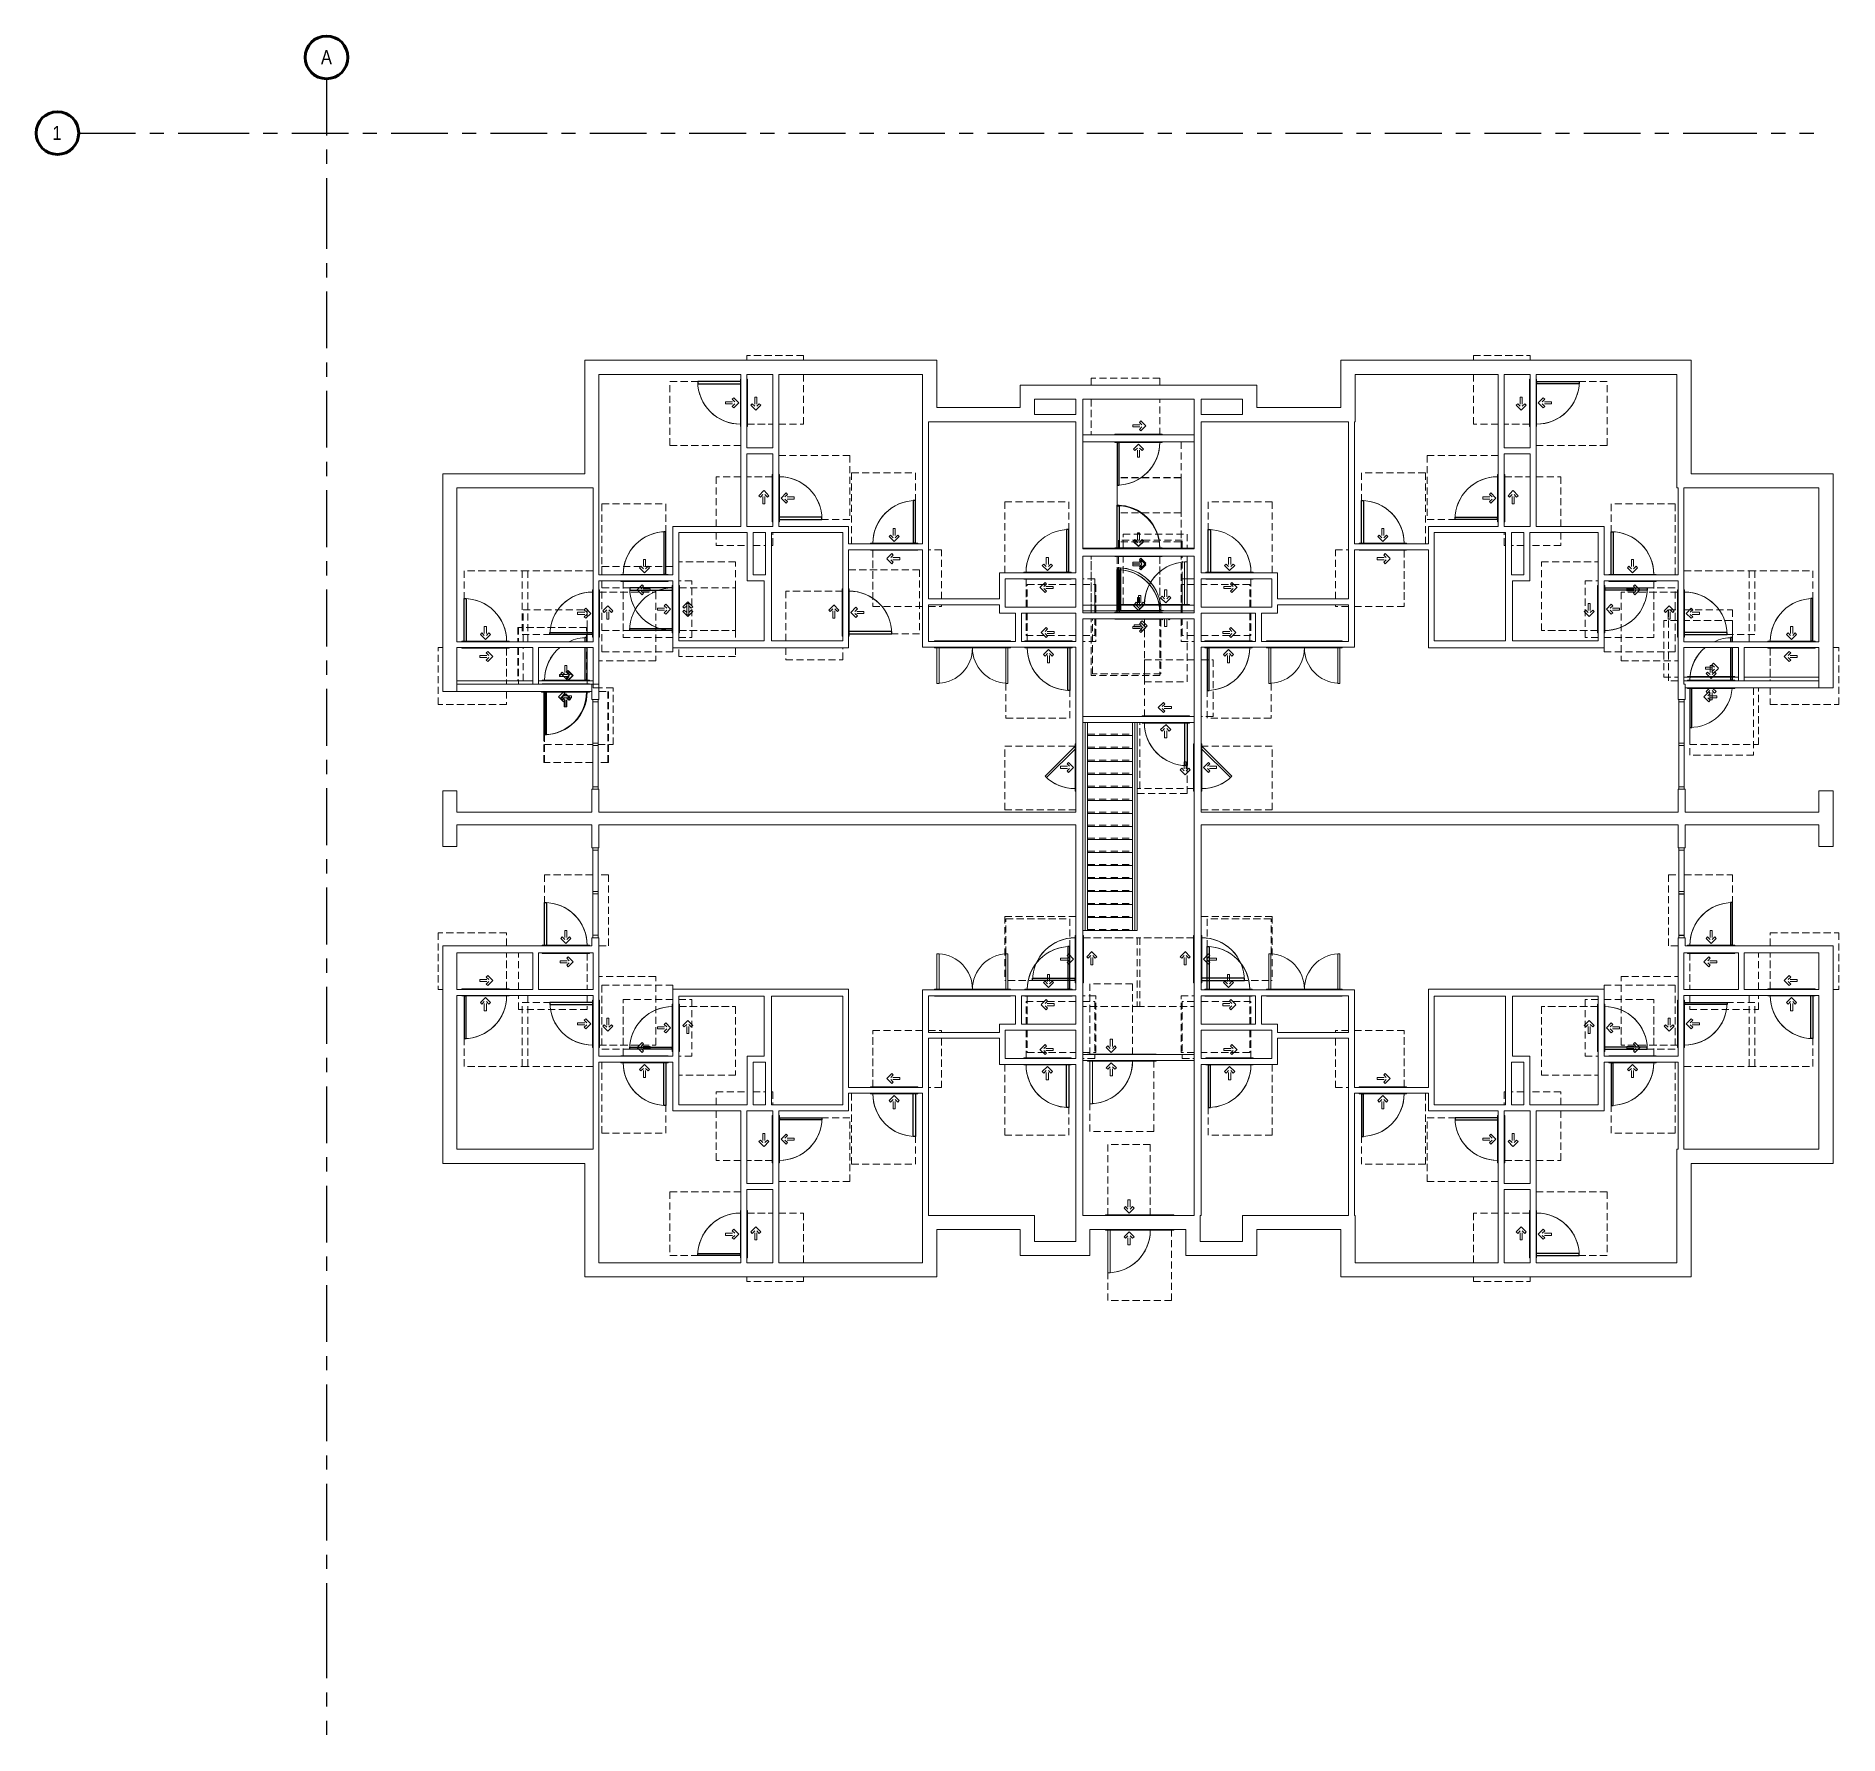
# Model space of a CAD drawing. Header units: inches. Extents: x -1419 to 104, y -84 to 1352.
import ezdxf

# ---------------------------------------------------------------- set-up
doc = ezdxf.new("R2010")
doc.units = ezdxf.units.IN
doc.header["$MEASUREMENT"] = 0
for name, pattern in [('ADA Clearance', [9, 6, -3]), ('Grid Line', [84, 48, -12, 12, -12]), ('Overhead', [9.75, 6, -3.75])]:
    doc.linetypes.add(name, pattern=pattern)
for name, color, linetype, lineweight in [('A-DOOR', 31, 'Continuous', 15), ('A-DOOR-FRAM', 31, 'Continuous', 9), ('A-FLOR-HRAL', 11, 'Continuous', 9), ('A-GLAZ-CWMG', 51, 'Continuous', 9), ('A-WALL', 113, 'Continuous', 15), ('I-WALL', 2, 'Continuous', 15), ('S-GRID', 1, 'Continuous', 9), ('S-GRID-IDEN', 1, 'Continuous', 50), ('S-STRS', 31, 'Continuous', 9)]:
    doc.layers.add(name, color=color, linetype=linetype, lineweight=lineweight)
doc.styles.add('Arial Narrow', font='ARIALN.TTF', dxfattribs={"height": 12})

# ---------------------------------------------------------------- blocks, each defined once
blk = doc.blocks.new('Door-Single_CE_ - HM Door-2_ HM Frame-5153500-ROOF')
at = {"layer": 'A-DOOR', "linetype": 'ADA Clearance', "lineweight": 9}
for p, q in [((-36, 62.5), (18, 62.5)), ((-36, 2.5), (-36, 62.5)), ((18, 62.5), (18, 3)), ((-0.9, 15.5), (-0.9, 7.7)), ((0.9, 15.5), (-0.9, 15.5)), ((0.9, 15.5), (0.9, 7.7)), ((-3, 9.9), (-4.3, 8.6)), ((-4.3, 8.6), (0, 4.4)), ((-3, 9.9), (-0.9, 7.7)), ((4.2, 8.6), (0, 4.4)), ((3, 9.9), (0.9, 7.7)), ((3, 9.9), (4.2, 8.6)), ((-18, -3), (-18, -33.5)), ((-2, -5.8), (-6.3, -10)), ((-2, -14.3), (-6.3, -10)), ((-0.8, -7), (-2.9, -9.2)), ((4.8, -9.2), (-2.9, -9.2)), ((4.8, -10.9), (-2.9, -10.9)), ((-0.8, -13), (-2.9, -10.9)), ((-0.8, -7), (-2, -5.8)), ((-0.8, -13), (-2, -14.3)), ((4.8, -10.9), (4.8, -9.2)), ((40, -2.5), (36, -2.5)), ((40, -50.5), (40, -2.5)), ((-18, -39.5), (-18, -50.5)), ((-18, -50.5), (40, -50.5))]:
    blk.add_line(p, q, dxfattribs=at)
at = {"layer": 'A-DOOR'}
for p, q in [((18, 39), (16.2, 39)), ((16.2, 39), (16.2, 3)), ((18, 3), (18, 39))]:
    blk.add_line(p, q, dxfattribs=at)
at = {"layer": 'A-DOOR', "lineweight": 25}
for p, q in [((18, 39), (16.2, 39)), ((16.2, 39), (16.2, 3)), ((18, 3), (18, 39))]:
    blk.add_line(p, q, dxfattribs=at)
at = {"layer": 'A-DOOR', "lineweight": 9}
blk.add_arc((18, 3), 36, 90, 179.9988, dxfattribs=at)
blk.add_arc((18, 3), 36, 90, 179.9988, dxfattribs=at)
blk.add_arc((18, 3), 36, 90, 179.9988, dxfattribs=at)
blk.add_arc((18, 3), 36, 90, 179.9988, dxfattribs=at)
blk = doc.blocks.new('Door-Single_CE_ - HM Door-2_ HM Frame-5153504-ROOF')
at = {"layer": 'A-DOOR', "linetype": 'ADA Clearance', "lineweight": 9}
for p, q in [((-18, 51), (40, 51)), ((-18, 39), (-18, 51)), ((40, 51), (40, 39)), ((-18, 3.5), (-18, 34)), ((40, 34), (40, 3)), ((-2, 14.8), (-6.3, 10.5)), ((-2, 6.3), (-6.3, 10.5)), ((-0.8, 13.5), (-2.9, 11.4)), ((4.8, 11.4), (-2.9, 11.4)), ((4.8, 9.7), (-2.9, 9.7)), ((-0.8, 7.5), (-2.9, 9.7)), ((-0.8, 13.5), (-2, 14.8)), ((-0.8, 7.5), (-2, 6.3)), ((4.8, 11.4), (4.8, 9.7)), ((-28, -3), (-36, -3)), ((-36, -3), (-36, -63)), ((-4.3, -9.1), (0, -4.9)), ((-3, -10.4), (-4.3, -9.1)), ((-3, -10.4), (-0.9, -8.2)), ((-0.9, -16), (-0.9, -8.2)), ((4.2, -9.1), (0, -4.9)), ((0.9, -16), (0.9, -8.2)), ((3, -10.4), (0.9, -8.2)), ((3, -10.4), (4.2, -9.1)), ((18, -63), (18, -3.5)), ((0.9, -16), (-0.9, -16)), ((-36, -63), (-27.2, -63)), ((-22.7, -63), (18, -63))]:
    blk.add_line(p, q, dxfattribs=at)
at = {"layer": 'A-DOOR'}
for p, q in [((16.2, -39.5), (16.2, -3.5)), ((18, -3.5), (18, -39.5)), ((18, -39.5), (16.2, -39.5))]:
    blk.add_line(p, q, dxfattribs=at)
at = {"layer": 'A-DOOR', "lineweight": 25}
for p, q in [((16.2, -39.5), (16.2, -3.5)), ((18, -3.5), (18, -39.5)), ((18, -39.5), (16.2, -39.5))]:
    blk.add_line(p, q, dxfattribs=at)
at = {"layer": 'A-DOOR', "lineweight": 9}
blk.add_arc((18, -3.5), 36, 180.0012, 270, dxfattribs=at)
blk.add_arc((18, -3.5), 36, 180.0012, 270, dxfattribs=at)
blk.add_arc((18, -3.5), 36, 180.0012, 270, dxfattribs=at)
blk.add_arc((18, -3.5), 36, 180.0012, 270, dxfattribs=at)
blk = doc.blocks.new('Door-Single_CE_ - HM Door-2_ HM Frame-V1-ROOF')
at = {"layer": 'A-DOOR', "linetype": 'ADA Clearance', "lineweight": 9}
for p, q in [((-36, 62.5), (18, 62.5)), ((-36, 2.5), (-36, 62.5)), ((18, 62.5), (18, 3)), ((-0.9, 15.5), (-0.9, 7.7)), ((0.9, 15.5), (-0.9, 15.5)), ((0.9, 15.5), (0.9, 7.7)), ((-3, 9.9), (-4.3, 8.6)), ((-4.3, 8.6), (0, 4.4)), ((-3, 9.9), (-0.9, 7.7)), ((4.2, 8.6), (0, 4.4)), ((3, 9.9), (0.9, 7.7)), ((3, 9.9), (4.2, 8.6)), ((-18, -3), (-18, -50.5)), ((-2, -5.8), (-6.3, -10)), ((-2, -14.3), (-6.3, -10)), ((-0.8, -7), (-2.9, -9.2)), ((4.8, -9.2), (-2.9, -9.2)), ((4.8, -10.9), (-2.9, -10.9)), ((-0.8, -13), (-2.9, -10.9)), ((-0.8, -7), (-2, -5.8)), ((-0.8, -13), (-2, -14.3)), ((4.8, -10.9), (4.8, -9.2)), ((40, -50.5), (40, -2.5)), ((-18, -50.5), (40, -50.5))]:
    blk.add_line(p, q, dxfattribs=at)
at = {"layer": 'A-DOOR'}
for p, q in [((18, 39), (16.2, 39)), ((16.2, 39), (16.2, 3)), ((18, 3), (18, 39))]:
    blk.add_line(p, q, dxfattribs=at)
at = {"layer": 'A-DOOR', "lineweight": 25}
for p, q in [((18, 39), (16.2, 39)), ((16.2, 39), (16.2, 3)), ((18, 3), (18, 39))]:
    blk.add_line(p, q, dxfattribs=at)
at = {"layer": 'A-DOOR', "lineweight": 9}
blk.add_arc((18, 3), 36, 90, 179.9988, dxfattribs=at)
blk.add_arc((18, 3), 36, 90, 179.9988, dxfattribs=at)
blk.add_arc((18, 3), 36, 90, 179.9988, dxfattribs=at)
blk.add_arc((18, 3), 36, 90, 179.9988, dxfattribs=at)
blk = doc.blocks.new('Door-Single_CE_ - HM Door-2_ HM Frame-5153499-ROOF')
at = {"layer": 'A-DOOR', "linetype": 'ADA Clearance', "lineweight": 9}
for p, q in [((-18, 50.5), (24, 50.5)), ((-18, 3), (-18, 50.5)), ((29, 50.5), (40, 50.5)), ((40, 50.5), (40, 2.5)), ((-2, 14.3), (-6.3, 10)), ((-2, 5.8), (-6.3, 10)), ((-0.8, 13), (-2.9, 10.9)), ((4.8, 10.9), (-2.9, 10.9)), ((4.8, 9.2), (-2.9, 9.2)), ((-0.8, 7), (-2.9, 9.2)), ((-0.8, 13), (-2, 14.3)), ((-0.8, 7), (-2, 5.8)), ((4.8, 10.9), (4.8, 9.2)), ((40, 2.5), (29, 2.5)), ((-36, -2.5), (-36, -62.5)), ((-4.3, -8.6), (0, -4.4)), ((-3, -9.9), (-4.3, -8.6)), ((-3, -9.9), (-0.9, -7.7)), ((-0.9, -15.5), (-0.9, -7.7)), ((4.2, -8.6), (0, -4.4)), ((0.9, -15.5), (0.9, -7.7)), ((3, -9.9), (0.9, -7.7)), ((3, -9.9), (4.2, -8.6)), ((18, -62.5), (18, -3)), ((0.9, -15.5), (-0.9, -15.5)), ((-36, -62.5), (18, -62.5))]:
    blk.add_line(p, q, dxfattribs=at)
at = {"layer": 'A-DOOR'}
for p, q in [((16.2, -39), (16.2, -3)), ((18, -3), (18, -39)), ((18, -39), (16.2, -39))]:
    blk.add_line(p, q, dxfattribs=at)
at = {"layer": 'A-DOOR', "lineweight": 25}
for p, q in [((16.2, -39), (16.2, -3)), ((18, -3), (18, -39)), ((18, -39), (16.2, -39))]:
    blk.add_line(p, q, dxfattribs=at)
at = {"layer": 'A-DOOR', "lineweight": 9}
blk.add_arc((18, -3), 36, 180.0012, 270, dxfattribs=at)
blk.add_arc((18, -3), 36, 180.0012, 270, dxfattribs=at)
blk.add_arc((18, -3), 36, 180.0012, 270, dxfattribs=at)
blk.add_arc((18, -3), 36, 180.0012, 270, dxfattribs=at)
blk = doc.blocks.new('Door-Single_CE_ - HM Door-2_ HM Frame-V2-ROOF')
at = {"layer": 'A-DOOR', "linetype": 'ADA Clearance', "lineweight": 9}
for p, q in [((-18, 50.5), (40, 50.5)), ((-18, 3), (-18, 50.5)), ((40, 50.5), (40, 2.5)), ((-2, 14.3), (-6.3, 10)), ((-2, 5.8), (-6.3, 10)), ((-0.8, 13), (-2.9, 10.9)), ((4.8, 10.9), (-2.9, 10.9)), ((4.8, 9.2), (-2.9, 9.2)), ((-0.8, 7), (-2.9, 9.2)), ((-0.8, 13), (-2, 14.3)), ((-0.8, 7), (-2, 5.8)), ((4.8, 10.9), (4.8, 9.2)), ((-32.7, -2.5), (-36, -2.5)), ((-36, -2.5), (-36, -62.5)), ((-4.3, -8.6), (0, -4.4)), ((-3, -9.9), (-4.3, -8.6)), ((-3, -9.9), (-0.9, -7.7)), ((-0.9, -15.5), (-0.9, -7.7)), ((4.2, -8.6), (0, -4.4)), ((0.9, -15.5), (0.9, -7.7)), ((3, -9.9), (0.9, -7.7)), ((3, -9.9), (4.2, -8.6)), ((18, -62.5), (18, -3)), ((0.9, -15.5), (-0.9, -15.5)), ((-36, -62.5), (18, -62.5))]:
    blk.add_line(p, q, dxfattribs=at)
at = {"layer": 'A-DOOR'}
for p, q in [((16.2, -39), (16.2, -3)), ((18, -3), (18, -39)), ((18, -39), (16.2, -39))]:
    blk.add_line(p, q, dxfattribs=at)
at = {"layer": 'A-DOOR', "lineweight": 25}
for p, q in [((16.2, -39), (16.2, -3)), ((18, -3), (18, -39)), ((18, -39), (16.2, -39))]:
    blk.add_line(p, q, dxfattribs=at)
at = {"layer": 'A-DOOR', "lineweight": 9}
blk.add_arc((18, -3), 36, 180.0012, 270, dxfattribs=at)
blk.add_arc((18, -3), 36, 180.0012, 270, dxfattribs=at)
blk.add_arc((18, -3), 36, 180.0012, 270, dxfattribs=at)
blk.add_arc((18, -3), 36, 180.0012, 270, dxfattribs=at)
blk = doc.blocks.new('Door-Single_CE_ - HM Door-2_ HM Frame-V3-ROOF')
at = {"layer": 'A-DOOR', "linetype": 'ADA Clearance', "lineweight": 9}
for p, q in [((-18, 50.5), (24, 50.5)), ((-18, 29.5), (-18, 50.5)), ((36, 50.5), (40, 50.5)), ((40, 50.5), (40, 2.5)), ((-18, 3), (-18, 24.5)), ((-2, 14.3), (-6.3, 10)), ((-2, 5.8), (-6.3, 10)), ((-0.8, 13), (-2.9, 10.9)), ((4.8, 10.9), (-2.9, 10.9)), ((4.8, 9.2), (-2.9, 9.2)), ((-0.8, 7), (-2.9, 9.2)), ((-0.8, 13), (-2, 14.3)), ((-0.8, 7), (-2, 5.8)), ((4.8, 10.9), (4.8, 9.2)), ((40, 2.5), (36, 2.5)), ((-36, -2.5), (-36, -62.5)), ((-4.3, -8.6), (0, -4.4)), ((-3, -9.9), (-4.3, -8.6)), ((-3, -9.9), (-0.9, -7.7)), ((-0.9, -15.5), (-0.9, -7.7)), ((4.2, -8.6), (0, -4.4)), ((0.9, -15.5), (0.9, -7.7)), ((3, -9.9), (0.9, -7.7)), ((3, -9.9), (4.2, -8.6)), ((18, -62.5), (18, -3)), ((0.9, -15.5), (-0.9, -15.5)), ((-36, -62.5), (18, -62.5))]:
    blk.add_line(p, q, dxfattribs=at)
at = {"layer": 'A-DOOR'}
for p, q in [((16.2, -39), (16.2, -3)), ((18, -3), (18, -39)), ((18, -39), (16.2, -39))]:
    blk.add_line(p, q, dxfattribs=at)
at = {"layer": 'A-DOOR', "lineweight": 25}
for p, q in [((16.2, -39), (16.2, -3)), ((18, -3), (18, -39)), ((18, -39), (16.2, -39))]:
    blk.add_line(p, q, dxfattribs=at)
at = {"layer": 'A-DOOR', "lineweight": 9}
blk.add_arc((18, -3), 36, 180.0012, 270, dxfattribs=at)
blk.add_arc((18, -3), 36, 180.0012, 270, dxfattribs=at)
blk.add_arc((18, -3), 36, 180.0012, 270, dxfattribs=at)
blk.add_arc((18, -3), 36, 180.0012, 270, dxfattribs=at)
blk = doc.blocks.new('Door-Single_CE_ - HM Door-2_ HM Frame-V4-ROOF')
at = {"layer": 'A-DOOR', "linetype": 'ADA Clearance', "lineweight": 9}
for p, q in [((-18, 50.5), (24, 50.5)), ((-18, 29.5), (-18, 50.5)), ((29, 50.5), (40, 50.5)), ((40, 50.5), (40, 24.3)), ((-18, 3), (-18, 24.5)), ((40, 19.3), (40, 8.8)), ((-2, 14.3), (-6.3, 10)), ((-2, 5.8), (-6.3, 10)), ((-0.8, 13), (-2.9, 10.9)), ((4.8, 10.9), (-2.9, 10.9)), ((4.8, 9.2), (-2.9, 9.2)), ((-0.8, 7), (-2.9, 9.2)), ((-0.8, 13), (-2, 14.3)), ((-0.8, 7), (-2, 5.8)), ((4.8, 10.9), (4.8, 9.2)), ((40, 2.5), (29, 2.5)), ((40, 3.8), (40, 2.5)), ((-36, -2.5), (-36, -62.5)), ((-4.3, -8.6), (0, -4.4)), ((-3, -9.9), (-4.3, -8.6)), ((-3, -9.9), (-0.9, -7.7)), ((-0.9, -15.5), (-0.9, -7.7)), ((4.2, -8.6), (0, -4.4)), ((0.9, -15.5), (0.9, -7.7)), ((3, -9.9), (0.9, -7.7)), ((3, -9.9), (4.2, -8.6)), ((18, -62.5), (18, -3)), ((0.9, -15.5), (-0.9, -15.5)), ((-36, -62.5), (18, -62.5))]:
    blk.add_line(p, q, dxfattribs=at)
at = {"layer": 'A-DOOR'}
for p, q in [((16.2, -39), (16.2, -3)), ((18, -3), (18, -39)), ((18, -39), (16.2, -39))]:
    blk.add_line(p, q, dxfattribs=at)
at = {"layer": 'A-DOOR', "lineweight": 25}
for p, q in [((16.2, -39), (16.2, -3)), ((18, -3), (18, -39)), ((18, -39), (16.2, -39))]:
    blk.add_line(p, q, dxfattribs=at)
at = {"layer": 'A-DOOR', "lineweight": 9}
blk.add_arc((18, -3), 36, 180.0012, 270, dxfattribs=at)
blk.add_arc((18, -3), 36, 180.0012, 270, dxfattribs=at)
blk.add_arc((18, -3), 36, 180.0012, 270, dxfattribs=at)
blk.add_arc((18, -3), 36, 180.0012, 270, dxfattribs=at)
blk = doc.blocks.new('Door-Single_CE_ - HM Door-2_ HM Frame-V5-ROOF')
at = {"layer": 'A-DOOR', "linetype": 'ADA Clearance', "lineweight": 9}
for p, q in [((-18, 50.5), (24, 50.5)), ((-18, 3), (-18, 50.5)), ((29, 50.5), (40, 50.5)), ((40, 50.5), (40, 49)), ((40, 44), (40, 2.5)), ((-2, 14.3), (-6.3, 10)), ((-2, 5.8), (-6.3, 10)), ((-0.8, 13), (-2.9, 10.9)), ((4.8, 10.9), (-2.9, 10.9)), ((4.8, 9.2), (-2.9, 9.2)), ((-0.8, 7), (-2.9, 9.2)), ((-0.8, 13), (-2, 14.3)), ((-0.8, 7), (-2, 5.8)), ((4.8, 10.9), (4.8, 9.2)), ((40, 2.5), (29, 2.5)), ((-36, -2.5), (-36, -62.5)), ((-4.3, -8.6), (0, -4.4)), ((-3, -9.9), (-4.3, -8.6)), ((-3, -9.9), (-0.9, -7.7)), ((-0.9, -15.5), (-0.9, -7.7)), ((4.2, -8.6), (0, -4.4)), ((0.9, -15.5), (0.9, -7.7)), ((3, -9.9), (0.9, -7.7)), ((3, -9.9), (4.2, -8.6)), ((18, -62.5), (18, -3)), ((0.9, -15.5), (-0.9, -15.5)), ((-36, -62.5), (18, -62.5))]:
    blk.add_line(p, q, dxfattribs=at)
at = {"layer": 'A-DOOR'}
for p, q in [((16.2, -39), (16.2, -3)), ((18, -3), (18, -39)), ((18, -39), (16.2, -39))]:
    blk.add_line(p, q, dxfattribs=at)
at = {"layer": 'A-DOOR', "lineweight": 25}
for p, q in [((16.2, -39), (16.2, -3)), ((18, -3), (18, -39)), ((18, -39), (16.2, -39))]:
    blk.add_line(p, q, dxfattribs=at)
at = {"layer": 'A-DOOR', "lineweight": 9}
blk.add_arc((18, -3), 36, 180.0012, 270, dxfattribs=at)
blk.add_arc((18, -3), 36, 180.0012, 270, dxfattribs=at)
blk.add_arc((18, -3), 36, 180.0012, 270, dxfattribs=at)
blk.add_arc((18, -3), 36, 180.0012, 270, dxfattribs=at)
blk = doc.blocks.new('Door-Single_CE_ - HM Door-2_ HM Frame-V6-ROOF')
at = {"layer": 'A-DOOR', "linetype": 'ADA Clearance', "lineweight": 9}
for p, q in [((-18, 50.5), (24, 50.5)), ((-18, 31.5), (-18, 50.5)), ((30, 50.5), (40, 50.5)), ((40, 50.5), (40, 6.1)), ((-18, 3), (-18, 26.5)), ((-2, 14.3), (-6.3, 10)), ((-2, 5.8), (-6.3, 10)), ((-0.8, 13), (-2.9, 10.9)), ((4.8, 10.9), (-2.9, 10.9)), ((4.8, 9.2), (-2.9, 9.2)), ((-0.8, 7), (-2.9, 9.2)), ((-0.8, 13), (-2, 14.3)), ((-0.8, 7), (-2, 5.8)), ((4.8, 10.9), (4.8, 9.2)), ((-36, -2.5), (-36, -62.5)), ((-4.3, -8.6), (0, -4.4)), ((-3, -9.9), (-4.3, -8.6)), ((-3, -9.9), (-0.9, -7.7)), ((-0.9, -15.5), (-0.9, -7.7)), ((4.2, -8.6), (0, -4.4)), ((0.9, -15.5), (0.9, -7.7)), ((3, -9.9), (0.9, -7.7)), ((3, -9.9), (4.2, -8.6)), ((18, -62.5), (18, -3)), ((0.9, -15.5), (-0.9, -15.5)), ((-36, -62.5), (18, -62.5))]:
    blk.add_line(p, q, dxfattribs=at)
at = {"layer": 'A-DOOR'}
for p, q in [((16.2, -39), (16.2, -3)), ((18, -3), (18, -39)), ((18, -39), (16.2, -39))]:
    blk.add_line(p, q, dxfattribs=at)
at = {"layer": 'A-DOOR', "lineweight": 25}
for p, q in [((16.2, -39), (16.2, -3)), ((18, -3), (18, -39)), ((18, -39), (16.2, -39))]:
    blk.add_line(p, q, dxfattribs=at)
at = {"layer": 'A-DOOR', "lineweight": 9}
blk.add_arc((18, -3), 36, 180.0012, 270, dxfattribs=at)
blk.add_arc((18, -3), 36, 180.0012, 270, dxfattribs=at)
blk.add_arc((18, -3), 36, 180.0012, 270, dxfattribs=at)
blk.add_arc((18, -3), 36, 180.0012, 270, dxfattribs=at)
blk = doc.blocks.new('Door-Single_CE_ - HM Door-2_ HM Frame-V7-ROOF')
at = {"layer": 'A-DOOR', "linetype": 'ADA Clearance', "lineweight": 9}
for p, q in [((-36, 62.5), (18, 62.5)), ((-36, 33), (-36, 62.5)), ((18, 62.5), (18, 3)), ((-0.9, 15.5), (-0.9, 7.7)), ((0.9, 15.5), (-0.9, 15.5)), ((0.9, 15.5), (0.9, 7.7)), ((-3, 9.9), (-4.3, 8.6)), ((-4.3, 8.6), (0, 4.4)), ((-3, 9.9), (-0.9, 7.7)), ((4.2, 8.6), (0, 4.4)), ((3, 9.9), (0.9, 7.7)), ((3, 9.9), (4.2, 8.6)), ((-18, -3), (-18, -26.5)), ((-2, -5.8), (-6.3, -10)), ((-2, -14.3), (-6.3, -10)), ((-0.8, -7), (-2.9, -9.2)), ((4.8, -9.2), (-2.9, -9.2)), ((4.8, -10.9), (-2.9, -10.9)), ((-0.8, -13), (-2.9, -10.9)), ((-0.8, -7), (-2, -5.8)), ((-0.8, -13), (-2, -14.3)), ((4.8, -10.9), (4.8, -9.2)), ((40, -2.5), (29, -2.5)), ((40, -50.5), (40, -2.5)), ((-18, -31.5), (-18, -50.5)), ((-18, -50.5), (23, -50.5)), ((29, -50.5), (40, -50.5))]:
    blk.add_line(p, q, dxfattribs=at)
at = {"layer": 'A-DOOR'}
for p, q in [((18, 39), (16.2, 39)), ((16.2, 39), (16.2, 3)), ((18, 3), (18, 39))]:
    blk.add_line(p, q, dxfattribs=at)
at = {"layer": 'A-DOOR', "lineweight": 25}
for p, q in [((18, 39), (16.2, 39)), ((16.2, 39), (16.2, 3)), ((18, 3), (18, 39))]:
    blk.add_line(p, q, dxfattribs=at)
at = {"layer": 'A-DOOR', "lineweight": 9}
blk.add_arc((18, 3), 36, 90, 179.9988, dxfattribs=at)
blk.add_arc((18, 3), 36, 90, 179.9988, dxfattribs=at)
blk.add_arc((18, 3), 36, 90, 179.9988, dxfattribs=at)
blk.add_arc((18, 3), 36, 90, 179.9988, dxfattribs=at)
blk = doc.blocks.new('Door-Double_CE_ - WD Door-2_ HM Frame-5153511-ROOF')
at = {"layer": 'A-DOOR', "lineweight": 9}
for centre, start, end in [((-30, 3), 0.0014, 86.6602), ((30, 3), 93.3538, 179.9986)]:
    blk.add_arc(centre, 30, start, end, dxfattribs=at)
blk = doc.blocks.new('Door-Single_CE_ - HM Door-2_ HM Frame-V8-ROOF')
at = {"layer": 'A-DOOR', "linetype": 'ADA Clearance', "lineweight": 9}
for p, q in [((-18, 51), (40, 51)), ((-18, 3.5), (-18, 51)), ((40, 51), (40, 3)), ((-2, 14.8), (-6.3, 10.5)), ((-2, 6.3), (-6.3, 10.5)), ((-0.8, 13.5), (-2.9, 11.4)), ((4.8, 11.4), (-2.9, 11.4)), ((4.8, 9.7), (-2.9, 9.7)), ((-0.8, 7.5), (-2.9, 9.7)), ((-0.8, 13.5), (-2, 14.8)), ((-0.8, 7.5), (-2, 6.3)), ((4.8, 11.4), (4.8, 9.7)), ((-36, -3), (-36, -63)), ((-4.3, -9.1), (0, -4.9)), ((-3, -10.4), (-4.3, -9.1)), ((-3, -10.4), (-0.9, -8.2)), ((-0.9, -16), (-0.9, -8.2)), ((4.2, -9.1), (0, -4.9)), ((0.9, -16), (0.9, -8.2)), ((3, -10.4), (0.9, -8.2)), ((3, -10.4), (4.2, -9.1)), ((18, -60.3), (18, -3.5)), ((0.9, -16), (-0.9, -16)), ((-36, -63), (18, -63)), ((18, -63), (18, -62))]:
    blk.add_line(p, q, dxfattribs=at)
at = {"layer": 'A-DOOR'}
for p, q in [((16.2, -39.5), (16.2, -3.5)), ((18, -3.5), (18, -39.5)), ((18, -39.5), (16.2, -39.5))]:
    blk.add_line(p, q, dxfattribs=at)
at = {"layer": 'A-DOOR', "lineweight": 25}
for p, q in [((16.2, -39.5), (16.2, -3.5)), ((18, -3.5), (18, -39.5)), ((18, -39.5), (16.2, -39.5))]:
    blk.add_line(p, q, dxfattribs=at)
at = {"layer": 'A-DOOR', "lineweight": 9}
blk.add_arc((18, -3.5), 36, 180.0012, 270, dxfattribs=at)
blk.add_arc((18, -3.5), 36, 180.0012, 270, dxfattribs=at)
blk.add_arc((18, -3.5), 36, 180.0012, 270, dxfattribs=at)
blk.add_arc((18, -3.5), 36, 180.0012, 270, dxfattribs=at)
blk = doc.blocks.new('Door-Single_CE_ - HM Door-2_ HM Frame-V9-ROOF')
at = {"layer": 'A-DOOR', "linetype": 'ADA Clearance', "lineweight": 9}
for p, q in [((-18, 50.5), (40, 50.5)), ((-18, 39.5), (-18, 50.5)), ((40, 50.5), (40, 2.5)), ((-18, 3), (-18, 30.5)), ((-2, 14.3), (-6.3, 10)), ((-2, 5.8), (-6.3, 10)), ((-0.8, 13), (-2.9, 10.9)), ((4.8, 10.9), (-2.9, 10.9)), ((4.8, 9.2), (-2.9, 9.2)), ((-0.8, 7), (-2.9, 9.2)), ((-0.8, 13), (-2, 14.3)), ((-0.8, 7), (-2, 5.8)), ((4.8, 10.9), (4.8, 9.2)), ((40, 2.5), (36, 2.5)), ((-36, -2.5), (-36, -62.5)), ((-4.3, -8.6), (0, -4.4)), ((-3, -9.9), (-4.3, -8.6)), ((-3, -9.9), (-0.9, -7.7)), ((-0.9, -15.5), (-0.9, -7.7)), ((4.2, -8.6), (0, -4.4)), ((0.9, -15.5), (0.9, -7.7)), ((3, -9.9), (0.9, -7.7)), ((3, -9.9), (4.2, -8.6)), ((18, -62.5), (18, -3)), ((0.9, -15.5), (-0.9, -15.5)), ((-36, -62.5), (18, -62.5))]:
    blk.add_line(p, q, dxfattribs=at)
at = {"layer": 'A-DOOR'}
for p, q in [((16.2, -39), (16.2, -3)), ((18, -3), (18, -39)), ((18, -39), (16.2, -39))]:
    blk.add_line(p, q, dxfattribs=at)
at = {"layer": 'A-DOOR', "lineweight": 25}
for p, q in [((16.2, -39), (16.2, -3)), ((18, -3), (18, -39)), ((18, -39), (16.2, -39))]:
    blk.add_line(p, q, dxfattribs=at)
at = {"layer": 'A-DOOR', "lineweight": 9}
blk.add_arc((18, -3), 36, 180.0012, 270, dxfattribs=at)
blk.add_arc((18, -3), 36, 180.0012, 270, dxfattribs=at)
blk.add_arc((18, -3), 36, 180.0012, 270, dxfattribs=at)
blk.add_arc((18, -3), 36, 180.0012, 270, dxfattribs=at)
blk = doc.blocks.new('Door-Single_CE_ - HM Door-2_ HM Frame-V10-ROOF')
at = {"layer": 'A-DOOR', "linetype": 'ADA Clearance', "lineweight": 9}
for p, q in [((-18, 50.5), (40, 50.5)), ((-18, 3), (-18, 50.5)), ((40, 50.5), (40, 2.5)), ((-2, 14.3), (-6.3, 10)), ((-2, 5.8), (-6.3, 10)), ((-0.8, 13), (-2.9, 10.9)), ((4.8, 10.9), (-2.9, 10.9)), ((4.8, 9.2), (-2.9, 9.2)), ((-0.8, 7), (-2.9, 9.2)), ((-0.8, 13), (-2, 14.3)), ((-0.8, 7), (-2, 5.8)), ((4.8, 10.9), (4.8, 9.2)), ((-36, -2.5), (-36, -62.5)), ((-4.3, -8.6), (0, -4.4)), ((-3, -9.9), (-4.3, -8.6)), ((-3, -9.9), (-0.9, -7.7)), ((-0.9, -15.5), (-0.9, -7.7)), ((4.2, -8.6), (0, -4.4)), ((0.9, -15.5), (0.9, -7.7)), ((3, -9.9), (0.9, -7.7)), ((3, -9.9), (4.2, -8.6)), ((18, -62.5), (18, -3)), ((0.9, -15.5), (-0.9, -15.5)), ((-36, -62.5), (18, -62.5))]:
    blk.add_line(p, q, dxfattribs=at)
at = {"layer": 'A-DOOR'}
for p, q in [((16.2, -39), (16.2, -3)), ((18, -3), (18, -39)), ((18, -39), (16.2, -39))]:
    blk.add_line(p, q, dxfattribs=at)
at = {"layer": 'A-DOOR', "lineweight": 25}
for p, q in [((16.2, -39), (16.2, -3)), ((18, -3), (18, -39)), ((18, -39), (16.2, -39))]:
    blk.add_line(p, q, dxfattribs=at)
at = {"layer": 'A-DOOR', "lineweight": 9}
blk.add_arc((18, -3), 36, 180.0012, 270, dxfattribs=at)
blk.add_arc((18, -3), 36, 180.0012, 270, dxfattribs=at)
blk.add_arc((18, -3), 36, 180.0012, 270, dxfattribs=at)
blk.add_arc((18, -3), 36, 180.0012, 270, dxfattribs=at)
blk = doc.blocks.new('Door-Single_CE_ - HM Door-2_ HM Frame-V11-ROOF')
at = {"layer": 'A-DOOR', "linetype": 'ADA Clearance', "lineweight": 9}
for p, q in [((-36, 62.5), (18, 62.5)), ((-36, 2.5), (-36, 62.5)), ((18, 62.5), (18, 3)), ((-0.9, 15.5), (-0.9, 7.7)), ((0.9, 15.5), (-0.9, 15.5)), ((0.9, 15.5), (0.9, 7.7)), ((-3, 9.9), (-4.3, 8.6)), ((-4.3, 8.6), (0, 4.4)), ((-3, 9.9), (-0.9, 7.7)), ((4.2, 8.6), (0, 4.4)), ((3, 9.9), (0.9, 7.7)), ((3, 9.9), (4.2, 8.6)), ((-18, -3), (-18, -50.5)), ((-2, -5.8), (-6.3, -10)), ((-2, -14.3), (-6.3, -10)), ((-0.8, -7), (-2.9, -9.2)), ((4.8, -9.2), (-2.9, -9.2)), ((4.8, -10.9), (-2.9, -10.9)), ((-0.8, -13), (-2.9, -10.9)), ((-0.8, -7), (-2, -5.8)), ((-0.8, -13), (-2, -14.3)), ((4.8, -10.9), (4.8, -9.2)), ((40, -2.5), (29, -2.5)), ((40, -50.5), (40, -2.5)), ((-18, -50.5), (24, -50.5)), ((29, -50.5), (40, -50.5))]:
    blk.add_line(p, q, dxfattribs=at)
at = {"layer": 'A-DOOR'}
for p, q in [((18, 39), (16.2, 39)), ((16.2, 39), (16.2, 3)), ((18, 3), (18, 39))]:
    blk.add_line(p, q, dxfattribs=at)
at = {"layer": 'A-DOOR', "lineweight": 25}
for p, q in [((18, 39), (16.2, 39)), ((16.2, 39), (16.2, 3)), ((18, 3), (18, 39))]:
    blk.add_line(p, q, dxfattribs=at)
at = {"layer": 'A-DOOR', "lineweight": 9}
blk.add_arc((18, 3), 36, 90, 179.9988, dxfattribs=at)
blk.add_arc((18, 3), 36, 90, 179.9988, dxfattribs=at)
blk.add_arc((18, 3), 36, 90, 179.9988, dxfattribs=at)
blk.add_arc((18, 3), 36, 90, 179.9988, dxfattribs=at)
blk = doc.blocks.new('Door-Single_CE_ - HM Door-2_ HM Frame-V12-ROOF')
at = {"layer": 'A-DOOR', "linetype": 'ADA Clearance', "lineweight": 9}
for p, q in [((-18, 50.5), (26.7, 50.5)), ((-18, 3), (-18, 50.5)), ((32.7, 50.5), (40, 50.5)), ((40, 50.5), (40, 2.5)), ((-2, 14.3), (-6.3, 10)), ((-2, 5.8), (-6.3, 10)), ((-0.8, 13), (-2.9, 10.9)), ((4.8, 10.9), (-2.9, 10.9)), ((4.8, 9.2), (-2.9, 9.2)), ((-0.8, 7), (-2.9, 9.2)), ((-0.8, 13), (-2, 14.3)), ((-0.8, 7), (-2, 5.8)), ((4.8, 10.9), (4.8, 9.2)), ((40, 2.5), (32.7, 2.5)), ((-36, -2.5), (-36, -62.5)), ((-4.3, -8.6), (0, -4.4)), ((-3, -9.9), (-4.3, -8.6)), ((-3, -9.9), (-0.9, -7.7)), ((-0.9, -15.5), (-0.9, -7.7)), ((4.2, -8.6), (0, -4.4)), ((0.9, -15.5), (0.9, -7.7)), ((3, -9.9), (0.9, -7.7)), ((3, -9.9), (4.2, -8.6)), ((18, -62.5), (18, -3)), ((0.9, -15.5), (-0.9, -15.5)), ((-36, -62.5), (-29, -62.5)), ((-24, -62.5), (18, -62.5))]:
    blk.add_line(p, q, dxfattribs=at)
at = {"layer": 'A-DOOR'}
for p, q in [((16.2, -39), (16.2, -3)), ((18, -3), (18, -39)), ((18, -39), (16.2, -39))]:
    blk.add_line(p, q, dxfattribs=at)
at = {"layer": 'A-DOOR', "lineweight": 25}
for p, q in [((16.2, -39), (16.2, -3)), ((18, -3), (18, -39)), ((18, -39), (16.2, -39))]:
    blk.add_line(p, q, dxfattribs=at)
at = {"layer": 'A-DOOR', "lineweight": 9}
blk.add_arc((18, -3), 36, 180.0012, 270, dxfattribs=at)
blk.add_arc((18, -3), 36, 180.0012, 270, dxfattribs=at)
blk.add_arc((18, -3), 36, 180.0012, 270, dxfattribs=at)
blk.add_arc((18, -3), 36, 180.0012, 270, dxfattribs=at)
blk = doc.blocks.new('Door-Single_CE_ - HM Door-2_ HM Frame-V13-ROOF')
at = {"layer": 'A-DOOR', "linetype": 'ADA Clearance', "lineweight": 9}
for p, q in [((-36, 62.5), (18, 62.5)), ((-36, 2.5), (-36, 62.5)), ((18, 62.5), (18, 3)), ((-0.9, 15.5), (-0.9, 7.7)), ((0.9, 15.5), (-0.9, 15.5)), ((0.9, 15.5), (0.9, 7.7)), ((-3, 9.9), (-4.3, 8.6)), ((-4.3, 8.6), (0, 4.4)), ((-3, 9.9), (-0.9, 7.7)), ((4.2, 8.6), (0, 4.4)), ((3, 9.9), (0.9, 7.7)), ((3, 9.9), (4.2, 8.6)), ((-18, -3), (-18, -24.5)), ((-2, -5.8), (-6.3, -10)), ((-2, -14.3), (-6.3, -10)), ((-0.8, -7), (-2.9, -9.2)), ((4.8, -9.2), (-2.9, -9.2)), ((4.8, -10.9), (-2.9, -10.9)), ((-0.8, -13), (-2.9, -10.9)), ((-0.8, -7), (-2, -5.8)), ((-0.8, -13), (-2, -14.3)), ((4.8, -10.9), (4.8, -9.2)), ((40, -2.5), (36, -2.5)), ((40, -50.5), (40, -2.5)), ((-18, -29.5), (-18, -50.5)), ((-18, -50.5), (24, -50.5)), ((36, -50.5), (40, -50.5))]:
    blk.add_line(p, q, dxfattribs=at)
at = {"layer": 'A-DOOR'}
for p, q in [((18, 39), (16.2, 39)), ((16.2, 39), (16.2, 3)), ((18, 3), (18, 39))]:
    blk.add_line(p, q, dxfattribs=at)
at = {"layer": 'A-DOOR', "lineweight": 25}
for p, q in [((18, 39), (16.2, 39)), ((16.2, 39), (16.2, 3)), ((18, 3), (18, 39))]:
    blk.add_line(p, q, dxfattribs=at)
at = {"layer": 'A-DOOR', "lineweight": 9}
blk.add_arc((18, 3), 36, 90, 179.9988, dxfattribs=at)
blk.add_arc((18, 3), 36, 90, 179.9988, dxfattribs=at)
blk.add_arc((18, 3), 36, 90, 179.9988, dxfattribs=at)
blk.add_arc((18, 3), 36, 90, 179.9988, dxfattribs=at)
blk = doc.blocks.new('Door-Single_CE_ - HM Door-2_ HM Frame-V14-ROOF')
at = {"layer": 'A-DOOR', "linetype": 'ADA Clearance', "lineweight": 9}
for p, q in [((-36, 62.5), (18, 62.5)), ((-36, 2.5), (-36, 62.5)), ((18, 62.5), (18, 3)), ((-0.9, 15.5), (-0.9, 7.7)), ((0.9, 15.5), (-0.9, 15.5)), ((0.9, 15.5), (0.9, 7.7)), ((-3, 9.9), (-4.3, 8.6)), ((-4.3, 8.6), (0, 4.4)), ((-3, 9.9), (-0.9, 7.7)), ((4.2, 8.6), (0, 4.4)), ((3, 9.9), (0.9, 7.7)), ((3, 9.9), (4.2, 8.6)), ((-18, -3), (-18, -24.5)), ((-2, -5.8), (-6.3, -10)), ((-2, -14.3), (-6.3, -10)), ((-0.8, -7), (-2.9, -9.2)), ((4.8, -9.2), (-2.9, -9.2)), ((4.8, -10.9), (-2.9, -10.9)), ((-0.8, -13), (-2.9, -10.9)), ((-0.8, -7), (-2, -5.8)), ((-0.8, -13), (-2, -14.3)), ((4.8, -10.9), (4.8, -9.2)), ((40, -2.5), (29, -2.5)), ((40, -3.8), (40, -2.5)), ((40, -19.2), (40, -8.8)), ((-18, -29.5), (-18, -50.5)), ((40, -50.5), (40, -24.2)), ((-18, -50.5), (24, -50.5)), ((29, -50.5), (40, -50.5))]:
    blk.add_line(p, q, dxfattribs=at)
at = {"layer": 'A-DOOR'}
for p, q in [((18, 39), (16.2, 39)), ((16.2, 39), (16.2, 3)), ((18, 3), (18, 39))]:
    blk.add_line(p, q, dxfattribs=at)
at = {"layer": 'A-DOOR', "lineweight": 25}
for p, q in [((18, 39), (16.2, 39)), ((16.2, 39), (16.2, 3)), ((18, 3), (18, 39))]:
    blk.add_line(p, q, dxfattribs=at)
at = {"layer": 'A-DOOR', "lineweight": 9}
blk.add_arc((18, 3), 36, 90, 179.9988, dxfattribs=at)
blk.add_arc((18, 3), 36, 90, 179.9988, dxfattribs=at)
blk.add_arc((18, 3), 36, 90, 179.9988, dxfattribs=at)
blk.add_arc((18, 3), 36, 90, 179.9988, dxfattribs=at)
blk = doc.blocks.new('Door-Single_CE_ - HM Door-2_ HM Frame-V15-ROOF')
at = {"layer": 'A-DOOR', "linetype": 'ADA Clearance', "lineweight": 9}
for p, q in [((-36, 62.5), (18, 62.5)), ((-36, 2.5), (-36, 62.5)), ((18, 62.5), (18, 3)), ((-0.9, 15.5), (-0.9, 7.7)), ((0.9, 15.5), (-0.9, 15.5)), ((0.9, 15.5), (0.9, 7.7)), ((-3, 9.9), (-4.3, 8.6)), ((-4.3, 8.6), (0, 4.4)), ((-3, 9.9), (-0.9, 7.7)), ((4.2, 8.6), (0, 4.4)), ((3, 9.9), (0.9, 7.7)), ((3, 9.9), (4.2, 8.6)), ((-18, -3), (-18, -50.5)), ((-2, -5.8), (-6.3, -10)), ((-2, -14.3), (-6.3, -10)), ((-0.8, -7), (-2.9, -9.2)), ((4.8, -9.2), (-2.9, -9.2)), ((4.8, -10.9), (-2.9, -10.9)), ((-0.8, -13), (-2.9, -10.9)), ((-0.8, -7), (-2, -5.8)), ((-0.8, -13), (-2, -14.3)), ((4.8, -10.9), (4.8, -9.2)), ((40, -2.5), (29, -2.5)), ((40, -44), (40, -2.5)), ((-18, -50.5), (24, -50.5)), ((29, -50.5), (40, -50.5)), ((40, -50.5), (40, -49))]:
    blk.add_line(p, q, dxfattribs=at)
at = {"layer": 'A-DOOR'}
for p, q in [((18, 39), (16.2, 39)), ((16.2, 39), (16.2, 3)), ((18, 3), (18, 39))]:
    blk.add_line(p, q, dxfattribs=at)
at = {"layer": 'A-DOOR', "lineweight": 25}
for p, q in [((18, 39), (16.2, 39)), ((16.2, 39), (16.2, 3)), ((18, 3), (18, 39))]:
    blk.add_line(p, q, dxfattribs=at)
at = {"layer": 'A-DOOR', "lineweight": 9}
blk.add_arc((18, 3), 36, 90, 179.9988, dxfattribs=at)
blk.add_arc((18, 3), 36, 90, 179.9988, dxfattribs=at)
blk.add_arc((18, 3), 36, 90, 179.9988, dxfattribs=at)
blk.add_arc((18, 3), 36, 90, 179.9988, dxfattribs=at)
blk = doc.blocks.new('Door-Single_CE_ - HM Door-2_ HM Frame-V16-ROOF')
at = {"layer": 'A-DOOR', "linetype": 'ADA Clearance', "lineweight": 9}
for p, q in [((-36, 62.5), (18, 62.5)), ((-36, 2.5), (-36, 62.5)), ((18, 62.5), (18, 3)), ((-0.9, 15.5), (-0.9, 7.7)), ((0.9, 15.5), (-0.9, 15.5)), ((0.9, 15.5), (0.9, 7.7)), ((-3, 9.9), (-4.3, 8.6)), ((-4.3, 8.6), (0, 4.4)), ((-3, 9.9), (-0.9, 7.7)), ((4.2, 8.6), (0, 4.4)), ((3, 9.9), (0.9, 7.7)), ((3, 9.9), (4.2, 8.6)), ((-18, -3), (-18, -26.5)), ((-2, -5.8), (-6.3, -10)), ((-2, -14.3), (-6.3, -10)), ((-0.8, -7), (-2.9, -9.2)), ((4.8, -9.2), (-2.9, -9.2)), ((4.8, -10.9), (-2.9, -10.9)), ((-0.8, -13), (-2.9, -10.9)), ((-0.8, -7), (-2, -5.8)), ((-0.8, -13), (-2, -14.3)), ((4.8, -10.9), (4.8, -9.2)), ((40, -2.5), (30, -2.5)), ((40, -24.8), (40, -2.5)), ((-18, -31.5), (-18, -50.5)), ((40, -50.5), (40, -36.3)), ((-18, -50.5), (24, -50.5)), ((30, -50.5), (40, -50.5))]:
    blk.add_line(p, q, dxfattribs=at)
at = {"layer": 'A-DOOR'}
for p, q in [((18, 39), (16.2, 39)), ((16.2, 39), (16.2, 3)), ((18, 3), (18, 39))]:
    blk.add_line(p, q, dxfattribs=at)
at = {"layer": 'A-DOOR', "lineweight": 25}
for p, q in [((18, 39), (16.2, 39)), ((16.2, 39), (16.2, 3)), ((18, 3), (18, 39))]:
    blk.add_line(p, q, dxfattribs=at)
at = {"layer": 'A-DOOR', "lineweight": 9}
blk.add_arc((18, 3), 36, 90, 179.9988, dxfattribs=at)
blk.add_arc((18, 3), 36, 90, 179.9988, dxfattribs=at)
blk.add_arc((18, 3), 36, 90, 179.9988, dxfattribs=at)
blk.add_arc((18, 3), 36, 90, 179.9988, dxfattribs=at)
blk = doc.blocks.new('Door-Single_CE_ - HM Door-2_ HM Frame-V17-ROOF')
at = {"layer": 'A-DOOR', "linetype": 'ADA Clearance', "lineweight": 9}
for p, q in [((-18, 50.5), (23, 50.5)), ((-18, 31.5), (-18, 50.5)), ((29, 50.5), (40, 50.5)), ((40, 50.5), (40, 33.2)), ((-18, 3), (-18, 26.5)), ((40, 21.7), (40, 2.5)), ((-2, 14.3), (-6.3, 10)), ((-2, 5.8), (-6.3, 10)), ((-0.8, 13), (-2.9, 10.9)), ((4.8, 10.9), (-2.9, 10.9)), ((4.8, 9.2), (-2.9, 9.2)), ((-0.8, 7), (-2.9, 9.2)), ((-0.8, 13), (-2, 14.3)), ((-0.8, 7), (-2, 5.8)), ((4.8, 10.9), (4.8, 9.2)), ((40, 2.5), (29, 2.5)), ((-4.3, -8.6), (0, -4.4)), ((-3, -9.9), (-4.3, -8.6)), ((-3, -9.9), (-0.9, -7.7)), ((-0.9, -15.5), (-0.9, -7.7)), ((4.2, -8.6), (0, -4.4)), ((0.9, -15.5), (0.9, -7.7)), ((3, -9.9), (0.9, -7.7)), ((3, -9.9), (4.2, -8.6)), ((18, -62.5), (18, -3)), ((0.9, -15.5), (-0.9, -15.5)), ((-36, -33), (-36, -62.5)), ((-36, -62.5), (18, -62.5))]:
    blk.add_line(p, q, dxfattribs=at)
at = {"layer": 'A-DOOR'}
for p, q in [((16.2, -39), (16.2, -3)), ((18, -3), (18, -39)), ((18, -39), (16.2, -39))]:
    blk.add_line(p, q, dxfattribs=at)
at = {"layer": 'A-DOOR', "lineweight": 25}
for p, q in [((16.2, -39), (16.2, -3)), ((18, -3), (18, -39)), ((18, -39), (16.2, -39))]:
    blk.add_line(p, q, dxfattribs=at)
at = {"layer": 'A-DOOR', "lineweight": 9}
blk.add_arc((18, -3), 36, 180.0012, 270, dxfattribs=at)
blk.add_arc((18, -3), 36, 180.0012, 270, dxfattribs=at)
blk.add_arc((18, -3), 36, 180.0012, 270, dxfattribs=at)
blk.add_arc((18, -3), 36, 180.0012, 270, dxfattribs=at)
blk = doc.blocks.new('Door-Double_CE_ - WD Door-2_ HM Frame-5153506-ROOF')
at = {"layer": 'A-DOOR', "lineweight": 9}
for centre, start, end in [((-30, -3), 273.3398, 359.9986), ((30, -3), 180.0014, 266.6462)]:
    blk.add_arc(centre, 30, start, end, dxfattribs=at)
blk = doc.blocks.new('Door-Single_CE_ - HM Door-2_ HM Frame-V18-ROOF')
at = {"layer": 'A-DOOR', "linetype": 'ADA Clearance', "lineweight": 9}
for p, q in [((-18, 50.5), (40, 50.5)), ((-18, 39.5), (-18, 50.5)), ((40, 50.5), (40, 2.5)), ((-18, 3), (-18, 33.5)), ((-2, 14.3), (-6.3, 10)), ((-2, 5.8), (-6.3, 10)), ((-0.8, 13), (-2.9, 10.9)), ((4.8, 10.9), (-2.9, 10.9)), ((4.8, 9.2), (-2.9, 9.2)), ((-0.8, 7), (-2.9, 9.2)), ((-0.8, 13), (-2, 14.3)), ((-0.8, 7), (-2, 5.8)), ((4.8, 10.9), (4.8, 9.2)), ((40, 2.5), (35, 2.5)), ((-36, -2.5), (-36, -62.5)), ((-4.3, -8.6), (0, -4.4)), ((-3, -9.9), (-4.3, -8.6)), ((-3, -9.9), (-0.9, -7.7)), ((-0.9, -15.5), (-0.9, -7.7)), ((4.2, -8.6), (0, -4.4)), ((0.9, -15.5), (0.9, -7.7)), ((3, -9.9), (0.9, -7.7)), ((3, -9.9), (4.2, -8.6)), ((18, -62.5), (18, -3)), ((0.9, -15.5), (-0.9, -15.5)), ((-36, -62.5), (18, -62.5))]:
    blk.add_line(p, q, dxfattribs=at)
at = {"layer": 'A-DOOR'}
for p, q in [((16.2, -39), (16.2, -3)), ((18, -3), (18, -39)), ((18, -39), (16.2, -39))]:
    blk.add_line(p, q, dxfattribs=at)
at = {"layer": 'A-DOOR', "lineweight": 25}
for p, q in [((16.2, -39), (16.2, -3)), ((18, -3), (18, -39)), ((18, -39), (16.2, -39))]:
    blk.add_line(p, q, dxfattribs=at)
at = {"layer": 'A-DOOR', "lineweight": 9}
blk.add_arc((18, -3), 36, 180.0012, 270, dxfattribs=at)
blk.add_arc((18, -3), 36, 180.0012, 270, dxfattribs=at)
blk.add_arc((18, -3), 36, 180.0012, 270, dxfattribs=at)
blk.add_arc((18, -3), 36, 180.0012, 270, dxfattribs=at)
blk = doc.blocks.new('Door-Single_CE_ - HM Door-2_ HM Frame-5153502-ROOF')
at = {"layer": 'A-DOOR', "linetype": 'ADA Clearance', "lineweight": 9}
for p, q in [((-36, 63), (-27.2, 63)), ((-36, 3), (-36, 63)), ((-22.7, 63), (18, 63)), ((18, 63), (18, 3.5)), ((-0.9, 16), (-0.9, 8.2)), ((0.9, 16), (-0.9, 16)), ((0.9, 16), (0.9, 8.2)), ((-28, 3), (-36, 3)), ((-3, 10.4), (-4.3, 9.1)), ((-4.3, 9.1), (0, 4.9)), ((-3, 10.4), (-0.9, 8.2)), ((4.2, 9.1), (0, 4.9)), ((3, 10.4), (0.9, 8.2)), ((3, 10.4), (4.2, 9.1)), ((-18, -3.5), (-18, -34)), ((-2, -6.3), (-6.3, -10.5)), ((-2, -14.8), (-6.3, -10.5)), ((-0.8, -7.5), (-2.9, -9.7)), ((4.8, -9.7), (-2.9, -9.7)), ((4.8, -11.4), (-2.9, -11.4)), ((-0.8, -13.5), (-2.9, -11.4)), ((-0.8, -7.5), (-2, -6.3)), ((-0.8, -13.5), (-2, -14.8)), ((4.8, -11.4), (4.8, -9.7)), ((40, -34), (40, -3)), ((-18, -39), (-18, -51)), ((40, -51), (40, -39)), ((-18, -51), (40, -51))]:
    blk.add_line(p, q, dxfattribs=at)
at = {"layer": 'A-DOOR'}
for p, q in [((18, 39.5), (16.2, 39.5)), ((16.2, 39.5), (16.2, 3.5)), ((18, 3.5), (18, 39.5))]:
    blk.add_line(p, q, dxfattribs=at)
at = {"layer": 'A-DOOR', "lineweight": 25}
for p, q in [((18, 39.5), (16.2, 39.5)), ((16.2, 39.5), (16.2, 3.5)), ((18, 3.5), (18, 39.5))]:
    blk.add_line(p, q, dxfattribs=at)
at = {"layer": 'A-DOOR', "lineweight": 9}
blk.add_arc((18, 3.5), 36, 90, 179.9988, dxfattribs=at)
blk.add_arc((18, 3.5), 36, 90, 179.9988, dxfattribs=at)
blk.add_arc((18, 3.5), 36, 90, 179.9988, dxfattribs=at)
blk.add_arc((18, 3.5), 36, 90, 179.9988, dxfattribs=at)
blk = doc.blocks.new('Door-Single_CE_ - HM Door-2_ HM Frame-V19-ROOF')
at = {"layer": 'A-DOOR', "linetype": 'ADA Clearance', "lineweight": 9}
for p, q in [((-36, 62.5), (18, 62.5)), ((-36, 2.5), (-36, 62.5)), ((18, 62.5), (18, 3)), ((-0.9, 15.5), (-0.9, 7.7)), ((0.9, 15.5), (-0.9, 15.5)), ((0.9, 15.5), (0.9, 7.7)), ((-32.7, 2.5), (-36, 2.5)), ((-3, 9.9), (-4.3, 8.6)), ((-4.3, 8.6), (0, 4.4)), ((-3, 9.9), (-0.9, 7.7)), ((4.2, 8.6), (0, 4.4)), ((3, 9.9), (0.9, 7.7)), ((3, 9.9), (4.2, 8.6)), ((-18, -3), (-18, -50.5)), ((-2, -5.8), (-6.3, -10)), ((-2, -14.3), (-6.3, -10)), ((-0.8, -7), (-2.9, -9.2)), ((4.8, -9.2), (-2.9, -9.2)), ((4.8, -10.9), (-2.9, -10.9)), ((-0.8, -13), (-2.9, -10.9)), ((-0.8, -7), (-2, -5.8)), ((-0.8, -13), (-2, -14.3)), ((4.8, -10.9), (4.8, -9.2)), ((40, -50.5), (40, -2.5)), ((-18, -50.5), (40, -50.5))]:
    blk.add_line(p, q, dxfattribs=at)
at = {"layer": 'A-DOOR'}
for p, q in [((18, 39), (16.2, 39)), ((16.2, 39), (16.2, 3)), ((18, 3), (18, 39))]:
    blk.add_line(p, q, dxfattribs=at)
at = {"layer": 'A-DOOR', "lineweight": 25}
for p, q in [((18, 39), (16.2, 39)), ((16.2, 39), (16.2, 3)), ((18, 3), (18, 39))]:
    blk.add_line(p, q, dxfattribs=at)
at = {"layer": 'A-DOOR', "lineweight": 9}
blk.add_arc((18, 3), 36, 90, 179.9988, dxfattribs=at)
blk.add_arc((18, 3), 36, 90, 179.9988, dxfattribs=at)
blk.add_arc((18, 3), 36, 90, 179.9988, dxfattribs=at)
blk.add_arc((18, 3), 36, 90, 179.9988, dxfattribs=at)
blk = doc.blocks.new('Door-Single_CE_ - HM Door-2_ HM Frame-V20-ROOF')
at = {"layer": 'A-DOOR', "linetype": 'ADA Clearance', "lineweight": 9}
for p, q in [((-36, 62.5), (18, 62.5)), ((-36, 2.5), (-36, 62.5)), ((18, 62.5), (18, 3)), ((-0.9, 15.5), (-0.9, 7.7)), ((0.9, 15.5), (-0.9, 15.5)), ((0.9, 15.5), (0.9, 7.7)), ((-3, 9.9), (-4.3, 8.6)), ((-4.3, 8.6), (0, 4.4)), ((-3, 9.9), (-0.9, 7.7)), ((4.2, 8.6), (0, 4.4)), ((3, 9.9), (0.9, 7.7)), ((3, 9.9), (4.2, 8.6)), ((-18, -3), (-18, -26.5)), ((-2, -5.8), (-6.3, -10)), ((-2, -14.3), (-6.3, -10)), ((-0.8, -7), (-2.9, -9.2)), ((4.8, -9.2), (-2.9, -9.2)), ((4.8, -10.9), (-2.9, -10.9)), ((-0.8, -13), (-2.9, -10.9)), ((-0.8, -7), (-2, -5.8)), ((-0.8, -13), (-2, -14.3)), ((4.8, -10.9), (4.8, -9.2)), ((40, -50.5), (40, -5.6)), ((-18, -31.5), (-18, -50.5)), ((-18, -50.5), (24, -50.5)), ((30, -50.5), (40, -50.5))]:
    blk.add_line(p, q, dxfattribs=at)
at = {"layer": 'A-DOOR'}
for p, q in [((18, 39), (16.2, 39)), ((16.2, 39), (16.2, 3)), ((18, 3), (18, 39))]:
    blk.add_line(p, q, dxfattribs=at)
at = {"layer": 'A-DOOR', "lineweight": 25}
for p, q in [((18, 39), (16.2, 39)), ((16.2, 39), (16.2, 3)), ((18, 3), (18, 39))]:
    blk.add_line(p, q, dxfattribs=at)
at = {"layer": 'A-DOOR', "lineweight": 9}
blk.add_arc((18, 3), 36, 90, 179.9988, dxfattribs=at)
blk.add_arc((18, 3), 36, 90, 179.9988, dxfattribs=at)
blk.add_arc((18, 3), 36, 90, 179.9988, dxfattribs=at)
blk.add_arc((18, 3), 36, 90, 179.9988, dxfattribs=at)
blk = doc.blocks.new('Door-Single_CE_ - HM Door-2_ HM Frame-V21-ROOF')
at = {"layer": 'A-DOOR', "linetype": 'ADA Clearance', "lineweight": 9}
for p, q in [((-18, 50.5), (23, 50.5)), ((-18, 31.5), (-18, 50.5)), ((29, 50.5), (40, 50.5)), ((40, 50.5), (40, 2.5)), ((-18, 3), (-18, 26.5)), ((-2, 14.3), (-6.3, 10)), ((-2, 5.8), (-6.3, 10)), ((-0.8, 13), (-2.9, 10.9)), ((4.8, 10.9), (-2.9, 10.9)), ((4.8, 9.2), (-2.9, 9.2)), ((-0.8, 7), (-2.9, 9.2)), ((-0.8, 13), (-2, 14.3)), ((-0.8, 7), (-2, 5.8)), ((4.8, 10.9), (4.8, 9.2)), ((40, 2.5), (29, 2.5)), ((-4.3, -8.6), (0, -4.4)), ((-3, -9.9), (-4.3, -8.6)), ((-3, -9.9), (-0.9, -7.7)), ((-0.9, -15.5), (-0.9, -7.7)), ((4.2, -8.6), (0, -4.4)), ((0.9, -15.5), (0.9, -7.7)), ((3, -9.9), (0.9, -7.7)), ((3, -9.9), (4.2, -8.6)), ((18, -62.5), (18, -3)), ((0.9, -15.5), (-0.9, -15.5)), ((-36, -33), (-36, -62.5)), ((-36, -62.5), (18, -62.5))]:
    blk.add_line(p, q, dxfattribs=at)
at = {"layer": 'A-DOOR'}
for p, q in [((16.2, -39), (16.2, -3)), ((18, -3), (18, -39)), ((18, -39), (16.2, -39))]:
    blk.add_line(p, q, dxfattribs=at)
at = {"layer": 'A-DOOR', "lineweight": 25}
for p, q in [((16.2, -39), (16.2, -3)), ((18, -3), (18, -39)), ((18, -39), (16.2, -39))]:
    blk.add_line(p, q, dxfattribs=at)
at = {"layer": 'A-DOOR', "lineweight": 9}
blk.add_arc((18, -3), 36, 180.0012, 270, dxfattribs=at)
blk.add_arc((18, -3), 36, 180.0012, 270, dxfattribs=at)
blk.add_arc((18, -3), 36, 180.0012, 270, dxfattribs=at)
blk.add_arc((18, -3), 36, 180.0012, 270, dxfattribs=at)
blk = doc.blocks.new('Door-Single_CE_ - HM Door-2_ HM Frame-V22-ROOF')
at = {"layer": 'A-DOOR', "linetype": 'ADA Clearance', "lineweight": 9}
for p, q in [((-36, 63), (18, 63)), ((-36, 3), (-36, 63)), ((18, 63), (18, 62)), ((18, 60.3), (18, 3.5)), ((-0.9, 16), (-0.9, 8.2)), ((0.9, 16), (-0.9, 16)), ((0.9, 16), (0.9, 8.2)), ((-3, 10.4), (-4.3, 9.1)), ((-4.3, 9.1), (0, 4.9)), ((-3, 10.4), (-0.9, 8.2)), ((4.2, 9.1), (0, 4.9)), ((3, 10.4), (0.9, 8.2)), ((3, 10.4), (4.2, 9.1)), ((-18, -3.5), (-18, -51)), ((-2, -6.3), (-6.3, -10.5)), ((-2, -14.8), (-6.3, -10.5)), ((-0.8, -7.5), (-2.9, -9.7)), ((4.8, -9.7), (-2.9, -9.7)), ((4.8, -11.4), (-2.9, -11.4)), ((-0.8, -13.5), (-2.9, -11.4)), ((-0.8, -7.5), (-2, -6.3)), ((-0.8, -13.5), (-2, -14.8)), ((4.8, -11.4), (4.8, -9.7)), ((40, -51), (40, -3)), ((-18, -51), (40, -51))]:
    blk.add_line(p, q, dxfattribs=at)
at = {"layer": 'A-DOOR'}
for p, q in [((18, 39.5), (16.2, 39.5)), ((16.2, 39.5), (16.2, 3.5)), ((18, 3.5), (18, 39.5))]:
    blk.add_line(p, q, dxfattribs=at)
at = {"layer": 'A-DOOR', "lineweight": 25}
for p, q in [((18, 39.5), (16.2, 39.5)), ((16.2, 39.5), (16.2, 3.5)), ((18, 3.5), (18, 39.5))]:
    blk.add_line(p, q, dxfattribs=at)
at = {"layer": 'A-DOOR', "lineweight": 9}
blk.add_arc((18, 3.5), 36, 90, 179.9988, dxfattribs=at)
blk.add_arc((18, 3.5), 36, 90, 179.9988, dxfattribs=at)
blk.add_arc((18, 3.5), 36, 90, 179.9988, dxfattribs=at)
blk.add_arc((18, 3.5), 36, 90, 179.9988, dxfattribs=at)
blk = doc.blocks.new('Door-Single_CE_ - HM Door-2_ HM Frame-V23-ROOF')
at = {"layer": 'A-DOOR', "linetype": 'ADA Clearance', "lineweight": 9}
for p, q in [((-36, 62.5), (18, 62.5)), ((-36, 2.5), (-36, 62.5)), ((18, 62.5), (18, 3)), ((-0.9, 15.5), (-0.9, 7.7)), ((0.9, 15.5), (-0.9, 15.5)), ((0.9, 15.5), (0.9, 7.7)), ((-3, 9.9), (-4.3, 8.6)), ((-4.3, 8.6), (0, 4.4)), ((-3, 9.9), (-0.9, 7.7)), ((4.2, 8.6), (0, 4.4)), ((3, 9.9), (0.9, 7.7)), ((3, 9.9), (4.2, 8.6)), ((-18, -3), (-18, -27.5)), ((-2, -5.8), (-6.3, -10)), ((-2, -14.3), (-6.3, -10)), ((-0.8, -7), (-2.9, -9.2)), ((4.8, -9.2), (-2.9, -9.2)), ((4.8, -10.9), (-2.9, -10.9)), ((-0.8, -13), (-2.9, -10.9)), ((-0.8, -7), (-2, -5.8)), ((-0.8, -13), (-2, -14.3)), ((4.8, -10.9), (4.8, -9.2)), ((40, -2.5), (35, -2.5)), ((40, -50.5), (40, -2.5)), ((-18, -36.5), (-18, -50.5)), ((-18, -50.5), (40, -50.5))]:
    blk.add_line(p, q, dxfattribs=at)
at = {"layer": 'A-DOOR'}
for p, q in [((18, 39), (16.2, 39)), ((16.2, 39), (16.2, 3)), ((18, 3), (18, 39))]:
    blk.add_line(p, q, dxfattribs=at)
at = {"layer": 'A-DOOR', "lineweight": 25}
for p, q in [((18, 39), (16.2, 39)), ((16.2, 39), (16.2, 3)), ((18, 3), (18, 39))]:
    blk.add_line(p, q, dxfattribs=at)
at = {"layer": 'A-DOOR', "lineweight": 9}
blk.add_arc((18, 3), 36, 90, 179.9988, dxfattribs=at)
blk.add_arc((18, 3), 36, 90, 179.9988, dxfattribs=at)
blk.add_arc((18, 3), 36, 90, 179.9988, dxfattribs=at)
blk.add_arc((18, 3), 36, 90, 179.9988, dxfattribs=at)
blk = doc.blocks.new('Door-Single_CE_ - HM Door-2_ HM Frame-V24-ROOF')
at = {"layer": 'A-DOOR', "linetype": 'ADA Clearance', "lineweight": 9}
for p, q in [((-18, 50.5), (24, 50.5)), ((-18, 31.5), (-18, 50.5)), ((30, 50.5), (40, 50.5)), ((40, 50.5), (40, 36.3)), ((-18, 3), (-18, 26.5)), ((40, 24.3), (40, 2.5)), ((-2, 14.3), (-6.3, 10)), ((-2, 5.8), (-6.3, 10)), ((-0.8, 13), (-2.9, 10.9)), ((4.8, 10.9), (-2.9, 10.9)), ((4.8, 9.2), (-2.9, 9.2)), ((-0.8, 7), (-2.9, 9.2)), ((-0.8, 13), (-2, 14.3)), ((-0.8, 7), (-2, 5.8)), ((4.8, 10.9), (4.8, 9.2)), ((36, 2.5), (30, 2.5)), ((40, 2.5), (38, 2.5)), ((-36, -2.5), (-36, -62.5)), ((-4.3, -8.6), (0, -4.4)), ((-3, -9.9), (-4.3, -8.6)), ((-3, -9.9), (-0.9, -7.7)), ((-0.9, -15.5), (-0.9, -7.7)), ((4.2, -8.6), (0, -4.4)), ((0.9, -15.5), (0.9, -7.7)), ((3, -9.9), (0.9, -7.7)), ((3, -9.9), (4.2, -8.6)), ((18, -62.5), (18, -3)), ((0.9, -15.5), (-0.9, -15.5)), ((-36, -62.5), (18, -62.5))]:
    blk.add_line(p, q, dxfattribs=at)
at = {"layer": 'A-DOOR'}
for p, q in [((16.2, -39), (16.2, -3)), ((18, -3), (18, -39)), ((18, -39), (16.2, -39))]:
    blk.add_line(p, q, dxfattribs=at)
at = {"layer": 'A-DOOR', "lineweight": 25}
for p, q in [((16.2, -39), (16.2, -3)), ((18, -3), (18, -39)), ((18, -39), (16.2, -39))]:
    blk.add_line(p, q, dxfattribs=at)
at = {"layer": 'A-DOOR', "lineweight": 9}
blk.add_arc((18, -3), 36, 180.0012, 270, dxfattribs=at)
blk.add_arc((18, -3), 36, 180.0012, 270, dxfattribs=at)
blk.add_arc((18, -3), 36, 180.0012, 270, dxfattribs=at)
blk.add_arc((18, -3), 36, 180.0012, 270, dxfattribs=at)
blk = doc.blocks.new('Door-Single_CE_ - HM Door-2_ HM Frame-V25-ROOF')
at = {"layer": 'A-DOOR', "linetype": 'ADA Clearance', "lineweight": 9}
for p, q in [((-36, 62.5), (18, 62.5)), ((-36, 33), (-36, 62.5)), ((18, 62.5), (18, 3)), ((-0.9, 15.5), (-0.9, 7.7)), ((0.9, 15.5), (-0.9, 15.5)), ((0.9, 15.5), (0.9, 7.7)), ((-3, 9.9), (-4.3, 8.6)), ((-4.3, 8.6), (0, 4.4)), ((-3, 9.9), (-0.9, 7.7)), ((4.2, 8.6), (0, 4.4)), ((3, 9.9), (0.9, 7.7)), ((3, 9.9), (4.2, 8.6)), ((-18, -3), (-18, -26.5)), ((-2, -5.8), (-6.3, -10)), ((-2, -14.3), (-6.3, -10)), ((-0.8, -7), (-2.9, -9.2)), ((4.8, -9.2), (-2.9, -9.2)), ((4.8, -10.9), (-2.9, -10.9)), ((-0.8, -13), (-2.9, -10.9)), ((-0.8, -7), (-2, -5.8)), ((-0.8, -13), (-2, -14.3)), ((4.8, -10.9), (4.8, -9.2)), ((40, -2.5), (29, -2.5)), ((40, -21.7), (40, -2.5)), ((-18, -31.5), (-18, -50.5)), ((40, -50.5), (40, -33.7)), ((-18, -50.5), (23, -50.5)), ((29, -50.5), (35, -50.5)), ((37, -50.5), (40, -50.5))]:
    blk.add_line(p, q, dxfattribs=at)
at = {"layer": 'A-DOOR'}
for p, q in [((18, 39), (16.2, 39)), ((16.2, 39), (16.2, 3)), ((18, 3), (18, 39))]:
    blk.add_line(p, q, dxfattribs=at)
at = {"layer": 'A-DOOR', "lineweight": 25}
for p, q in [((18, 39), (16.2, 39)), ((16.2, 39), (16.2, 3)), ((18, 3), (18, 39))]:
    blk.add_line(p, q, dxfattribs=at)
at = {"layer": 'A-DOOR', "lineweight": 9}
blk.add_arc((18, 3), 36, 90, 179.9988, dxfattribs=at)
blk.add_arc((18, 3), 36, 90, 179.9988, dxfattribs=at)
blk.add_arc((18, 3), 36, 90, 179.9988, dxfattribs=at)
blk.add_arc((18, 3), 36, 90, 179.9988, dxfattribs=at)
blk = doc.blocks.new('Door-Single_CE_ - HM Door-2_ HM Frame-V26-ROOF')
at = {"layer": 'A-DOOR', "linetype": 'ADA Clearance', "lineweight": 9}
for p, q in [((-36, 63), (18, 63)), ((-36, 3), (-36, 63)), ((18, 63), (18, 3)), ((-0.9, 16), (-0.9, 8.2)), ((0.9, 16), (-0.9, 16)), ((0.9, 16), (0.9, 8.2)), ((-3, 10.4), (-4.3, 9.1)), ((-4.3, 9.1), (0, 4.9)), ((-3, 10.4), (-0.9, 8.2)), ((4.2, 9.1), (0, 4.9)), ((3, 10.4), (0.9, 8.2)), ((3, 10.4), (4.2, 9.1)), ((-18, -3), (-18, -33)), ((-2, -6.3), (-6.3, -10.5)), ((-2, -14.8), (-6.3, -10.5)), ((-0.8, -7.5), (-2.9, -9.7)), ((4.8, -9.7), (-2.9, -9.7)), ((4.8, -11.4), (-2.9, -11.4)), ((-0.8, -13.5), (-2.9, -11.4)), ((-0.8, -7.5), (-2, -6.3)), ((-0.8, -13.5), (-2, -14.8)), ((4.8, -11.4), (4.8, -9.7)), ((40, -33), (40, -3)), ((-18, -45), (-18, -51)), ((40, -51), (40, -45)), ((-18, -51), (40, -51))]:
    blk.add_line(p, q, dxfattribs=at)
at = {"layer": 'A-DOOR'}
for p, q in [((18, 39.5), (16.2, 39.5)), ((16.2, 39.5), (16.2, 3.5)), ((18, 3.5), (18, 39.5)), ((16.2, 3.5), (18, 3.5))]:
    blk.add_line(p, q, dxfattribs=at)
at = {"layer": 'A-DOOR', "lineweight": 25}
for p, q in [((18, 39.5), (16.2, 39.5)), ((16.2, 39.5), (16.2, 3.5)), ((18, 3.5), (18, 39.5)), ((18, 3.5), (16.2, 3.5))]:
    blk.add_line(p, q, dxfattribs=at)
at = {"layer": 'A-DOOR', "lineweight": 9}
for end in [179.9988, 180.5, 180.5, 180.5]:
    blk.add_arc((18, 3.5), 36, 90, end, dxfattribs=at)
at = {"layer": 'A-DOOR-FRAM'}
for p, q in [((-20, 3.5), (20, 3.5)), ((-20, 3), (-20, 3.5)), ((20, 3.5), (20, 3)), ((-20, -3.5), (-20, -3)), ((20, -3.5), (-20, -3.5)), ((20, -3), (20, -3.5))]:
    blk.add_line(p, q, dxfattribs=at)
blk = doc.blocks.new('Door-Single-Sidelite_CE_ - WD Door-2_ HM Frame-Sidelite-5153526-ROOF')
at = {"layer": 'A-DOOR', "linetype": 'ADA Clearance', "lineweight": 9}
for p, q in [((-36, 62.5), (18, 62.5)), ((-36, 51), (-36, 62.5)), ((18, 62.5), (18, 50.5)), ((-36, 2.5), (-36, 43.5)), ((18, 44), (18, 39)), ((-0.9, 15.5), (-0.9, 7.7)), ((0.9, 15.5), (-0.9, 15.5)), ((0.9, 15.5), (0.9, 7.7)), ((-3, 9.9), (-4.3, 8.6)), ((-4.3, 8.6), (0, 4.4)), ((-3, 9.9), (-0.9, 7.7)), ((4.2, 8.6), (0, 4.4)), ((3, 9.9), (0.9, 7.7)), ((3, 9.9), (4.2, 8.6)), ((18, 3), (18, 2.5)), ((-18, -9.5), (-18, -62.5)), ((-3, -9.9), (-3.4, -9.5)), ((-3, -9.9), (-2.2, -9)), ((-0.9, -15.5), (-0.9, -9)), ((0.9, -15.5), (0.9, -9)), ((3, -9.9), (2.2, -9)), ((3, -9.9), (3.9, -9)), ((18, -62.5), (18, -9)), ((0.9, -15.5), (-0.9, -15.5)), ((-18, -62.5), (18, -62.5))]:
    blk.add_line(p, q, dxfattribs=at)
at = {"layer": 'A-DOOR'}
for p, q in [((18, 39), (16, 39)), ((16, 39), (16, 3)), ((18, 3), (18, 39)), ((16, 3), (18, 3))]:
    blk.add_line(p, q, dxfattribs=at)
at = {"layer": 'A-DOOR', "lineweight": 9}
for start, end in [(90, 179.5), (93.1923, 179.9988)]:
    blk.add_arc((18, 3), 36, start, end, dxfattribs=at)
at = {"layer": 'A-DOOR-FRAM'}
for p, q in [((-38, 3), (16, 3)), ((-38, 2.5), (-38, 3)), ((18, 3), (20, 3)), ((20, 3), (20, 2.5))]:
    blk.add_line(p, q, dxfattribs=at)
blk = doc.blocks.new('Door-Single_CE_ - HM Door-2_ HM Frame-V27-ROOF')
at = {"layer": 'A-DOOR', "linetype": 'ADA Clearance', "lineweight": 9}
for p, q in [((-18, 50.5), (24, 50.5)), ((-18, 2.5), (-18, 50.5)), ((30, 50.5), (40, 50.5)), ((40, 50.5), (40, 2.5)), ((-2, 14.3), (-6.3, 10)), ((-2, 5.8), (-6.3, 10)), ((-0.8, 13), (-2.9, 10.9)), ((4.8, 10.9), (-2.9, 10.9)), ((4.8, 9.2), (-2.9, 9.2)), ((-0.8, 7), (-2.9, 9.2)), ((-0.8, 13), (-2, 14.3)), ((-0.8, 7), (-2, 5.8)), ((4.8, 10.9), (4.8, 9.2)), ((40, 2.5), (30, 2.5)), ((-4.3, -8.6), (0, -4.4)), ((-3, -9.9), (-4.3, -8.6)), ((-3, -9.9), (-0.9, -7.7)), ((-0.9, -15.5), (-0.9, -7.7)), ((4.2, -8.6), (0, -4.4)), ((0.9, -15.5), (0.9, -7.7)), ((3, -9.9), (0.9, -7.7)), ((3, -9.9), (4.2, -8.6)), ((18, -62.5), (18, -2.5)), ((0.9, -15.5), (-0.9, -15.5)), ((-23.9, -62.5), (18, -62.5))]:
    blk.add_line(p, q, dxfattribs=at)
at = {"layer": 'A-DOOR'}
for p, q in [((16.2, -39), (16.2, -3)), ((16.2, -3), (18, -3)), ((18, -3), (18, -39)), ((18, -39), (16.2, -39))]:
    blk.add_line(p, q, dxfattribs=at)
at = {"layer": 'A-DOOR', "lineweight": 25}
for p, q in [((16.2, -39), (16.2, -3)), ((18, -3), (16.2, -3)), ((18, -3), (18, -39)), ((18, -39), (16.2, -39))]:
    blk.add_line(p, q, dxfattribs=at)
at = {"layer": 'A-DOOR', "lineweight": 9}
for start in [179.5, 179.5, 179.5, 180.0012]:
    blk.add_arc((18, -3), 36, start, 270, dxfattribs=at)
at = {"layer": 'A-DOOR-FRAM'}
for p, q in [((-20, 3), (20, 3)), ((-20, 2.5), (-20, 3)), ((20, 3), (20, 2.5)), ((-20, -3), (-20, -2.5)), ((20, -3), (-20, -3)), ((20, -2.5), (20, -3))]:
    blk.add_line(p, q, dxfattribs=at)
blk = doc.blocks.new('Door-Single-Sidelite_CE_ - WD Door-2_ HM Frame-Sidelite-V28-ROOF')
at = {"layer": 'A-DOOR', "linetype": 'ADA Clearance', "lineweight": 9}
for p, q in [((-36, 62.5), (18, 62.5)), ((-36, 2.5), (-36, 62.5)), ((18, 62.5), (18, 39)), ((-0.9, 15.5), (-0.9, 7.7)), ((0.9, 15.5), (-0.9, 15.5)), ((0.9, 15.5), (0.9, 7.7)), ((-3, 9.9), (-4.3, 8.6)), ((-4.3, 8.6), (0, 4.4)), ((-3, 9.9), (-0.9, 7.7)), ((4.2, 8.6), (0, 4.4)), ((3, 9.9), (0.9, 7.7)), ((3, 9.9), (4.2, 8.6)), ((18, 3), (18, 2.5)), ((-18, -2.5), (-18, -62.5)), ((-4.2, -8.6), (0, -4.4)), ((-3, -9.9), (-4.2, -8.6)), ((-3, -9.9), (-0.9, -7.7)), ((-0.9, -15.5), (-0.9, -7.7)), ((4.2, -8.6), (0, -4.4)), ((0.9, -15.5), (0.9, -7.7)), ((3, -9.9), (0.9, -7.7)), ((3, -9.9), (4.2, -8.6)), ((18, -62.5), (18, -2.5)), ((0.9, -15.5), (-0.9, -15.5)), ((-18, -62.5), (18, -62.5))]:
    blk.add_line(p, q, dxfattribs=at)
at = {"layer": 'A-DOOR'}
for p, q in [((18, 39), (16, 39)), ((16, 39), (16, 3)), ((18, 3), (18, 39)), ((16, 3), (18, 3))]:
    blk.add_line(p, q, dxfattribs=at)
at = {"layer": 'A-DOOR', "lineweight": 9}
for start, end in [(90, 179.5), (93.1923, 179.9988)]:
    blk.add_arc((18, 3), 36, start, end, dxfattribs=at)
at = {"layer": 'A-DOOR-FRAM'}
for p, q in [((-38, 3), (16, 3)), ((-38, 2.5), (-38, 3)), ((18, 3), (20, 3)), ((20, 3), (20, 2.5)), ((-38, -3), (-38, -2.5)), ((20, -3), (-38, -3)), ((20, -2.5), (20, -3))]:
    blk.add_line(p, q, dxfattribs=at)
blk = doc.blocks.new('Door-Single-Sidelite_CE_ - WD Door-2_ HM Frame-Sidelite-5153501-ROOF')
at = {"layer": 'A-DOOR', "linetype": 'ADA Clearance', "lineweight": 9}
for p, q in [((-36, 66), (18, 66)), ((-36, 6), (-36, 66)), ((18, 66), (18, 42.5)), ((-0.9, 19), (-0.9, 11.2)), ((0.9, 19), (-0.9, 19)), ((0.9, 19), (0.9, 11.2)), ((-3, 13.4), (-4.3, 12.1)), ((-4.3, 12.1), (0, 7.9)), ((-3, 13.4), (-0.9, 11.2)), ((4.2, 12.1), (0, 7.9)), ((3, 13.4), (0.9, 11.2)), ((3, 13.4), (4.2, 12.1)), ((18, 6.5), (18, 6)), ((-18, -6), (-18, -66)), ((-4.2, -12.1), (0, -7.9)), ((-3, -13.4), (-4.2, -12.1)), ((-3, -13.4), (-0.9, -11.2)), ((-0.9, -19), (-0.9, -11.2)), ((4.2, -12.1), (0, -7.9)), ((0.9, -19), (0.9, -11.2)), ((3, -13.4), (0.9, -11.2)), ((3, -13.4), (4.2, -12.1)), ((18, -66), (18, -6)), ((0.9, -19), (-0.9, -19)), ((-18, -66), (18, -66))]:
    blk.add_line(p, q, dxfattribs=at)
at = {"layer": 'A-DOOR'}
for p, q in [((18, 42.5), (16, 42.5)), ((16, 42.5), (16, 6.5)), ((18, 6.5), (18, 42.5)), ((16, 6.5), (18, 6.5))]:
    blk.add_line(p, q, dxfattribs=at)
at = {"layer": 'A-DOOR', "lineweight": 9}
for start, end in [(90, 179.5), (93.1923, 179.9988)]:
    blk.add_arc((18, 6.5), 36, start, end, dxfattribs=at)
at = {"layer": 'A-DOOR-FRAM'}
for p, q in [((-38, 6.5), (16, 6.5)), ((-38, 6), (-38, 6.5)), ((18, 6.5), (20, 6.5)), ((20, 6.5), (20, 6)), ((-38, -6.5), (-38, -6)), ((20, -6.5), (-38, -6.5)), ((20, -6), (20, -6.5))]:
    blk.add_line(p, q, dxfattribs=at)
blk = doc.blocks.new('Door-Single_CE_ - HM Door-2_ HM Frame-V29-ROOF')
at = {"layer": 'A-DOOR', "linetype": 'ADA Clearance', "lineweight": 9}
for p, q in [((-18, 50.5), (24, 50.5)), ((-18, 31.5), (-18, 50.5)), ((30, 50.5), (40, 50.5)), ((40, 50.5), (40, 2.5)), ((-18, 3), (-18, 26.5)), ((-2, 14.3), (-6.3, 10)), ((-2, 5.8), (-6.3, 10)), ((-0.8, 13), (-2.9, 10.9)), ((4.8, 10.9), (-2.9, 10.9)), ((4.8, 9.2), (-2.9, 9.2)), ((-0.8, 7), (-2.9, 9.2)), ((-0.8, 13), (-2, 14.3)), ((-0.8, 7), (-2, 5.8)), ((4.8, 10.9), (4.8, 9.2)), ((40, 2.5), (30, 2.5)), ((-36, -2.5), (-36, -62.5)), ((-4.3, -8.6), (0, -4.4)), ((-3, -9.9), (-4.3, -8.6)), ((-3, -9.9), (-0.9, -7.7)), ((-0.9, -15.5), (-0.9, -7.7)), ((4.2, -8.6), (0, -4.4)), ((0.9, -15.5), (0.9, -7.7)), ((3, -9.9), (0.9, -7.7)), ((3, -9.9), (4.2, -8.6)), ((18, -62.5), (18, -3)), ((0.9, -15.5), (-0.9, -15.5)), ((-36, -62.5), (18, -62.5))]:
    blk.add_line(p, q, dxfattribs=at)
at = {"layer": 'A-DOOR'}
for p, q in [((16.2, -39), (16.2, -3)), ((18, -3), (18, -39)), ((18, -39), (16.2, -39))]:
    blk.add_line(p, q, dxfattribs=at)
at = {"layer": 'A-DOOR', "lineweight": 25}
for p, q in [((16.2, -39), (16.2, -3)), ((18, -3), (18, -39)), ((18, -39), (16.2, -39))]:
    blk.add_line(p, q, dxfattribs=at)
at = {"layer": 'A-DOOR', "lineweight": 9}
blk.add_arc((18, -3), 36, 180.0012, 270, dxfattribs=at)
blk.add_arc((18, -3), 36, 180.0012, 270, dxfattribs=at)
blk.add_arc((18, -3), 36, 180.0012, 270, dxfattribs=at)
blk.add_arc((18, -3), 36, 180.0012, 270, dxfattribs=at)
blk = doc.blocks.new('Door-Single_CE_ - HM Door-2_ HM Frame-V30-ROOF')
at = {"layer": 'A-DOOR', "linetype": 'ADA Clearance', "lineweight": 9}
for p, q in [((-36, 62.5), (18, 62.5)), ((-36, 2.5), (-36, 62.5)), ((18, 62.5), (18, 3)), ((-0.9, 15.5), (-0.9, 7.7)), ((0.9, 15.5), (-0.9, 15.5)), ((0.9, 15.5), (0.9, 7.7)), ((-3, 9.9), (-4.3, 8.6)), ((-4.3, 8.6), (0, 4.4)), ((-3, 9.9), (-0.9, 7.7)), ((4.2, 8.6), (0, 4.4)), ((3, 9.9), (0.9, 7.7)), ((3, 9.9), (4.2, 8.6)), ((-18, -3), (-18, -26.5)), ((-2, -5.8), (-6.3, -10)), ((-2, -14.3), (-6.3, -10)), ((-0.8, -7), (-2.9, -9.2)), ((4.8, -9.2), (-2.9, -9.2)), ((4.8, -10.9), (-2.9, -10.9)), ((-0.8, -13), (-2.9, -10.9)), ((-0.8, -7), (-2, -5.8)), ((-0.8, -13), (-2, -14.3)), ((4.8, -10.9), (4.8, -9.2)), ((40, -2.5), (30, -2.5)), ((40, -29.8), (40, -2.5)), ((-18, -31.5), (-18, -50.5)), ((40, -50.5), (40, -36.3)), ((-18, -50.5), (24, -50.5)), ((30, -50.5), (40, -50.5))]:
    blk.add_line(p, q, dxfattribs=at)
at = {"layer": 'A-DOOR'}
for p, q in [((18, 39), (16.2, 39)), ((16.2, 39), (16.2, 3)), ((18, 3), (18, 39))]:
    blk.add_line(p, q, dxfattribs=at)
at = {"layer": 'A-DOOR', "lineweight": 25}
for p, q in [((18, 39), (16.2, 39)), ((16.2, 39), (16.2, 3)), ((18, 3), (18, 39))]:
    blk.add_line(p, q, dxfattribs=at)
at = {"layer": 'A-DOOR', "lineweight": 9}
blk.add_arc((18, 3), 36, 90, 179.9988, dxfattribs=at)
blk.add_arc((18, 3), 36, 90, 179.9988, dxfattribs=at)
blk.add_arc((18, 3), 36, 90, 179.9988, dxfattribs=at)
blk.add_arc((18, 3), 36, 90, 179.9988, dxfattribs=at)
blk = doc.blocks.new('Door-Single_CE_ - HM Door-2_ HM Frame-V31-ROOF')
at = {"layer": 'A-DOOR', "linetype": 'ADA Clearance', "lineweight": 9}
for p, q in [((-18, 50.5), (23, 50.5)), ((-18, 31.5), (-18, 50.5)), ((29, 50.5), (40, 50.5)), ((40, 50.5), (40, 28.2)), ((-18, 3), (-18, 26.5)), ((40, 21.7), (40, 2.5)), ((-2, 14.3), (-6.3, 10)), ((-2, 5.8), (-6.3, 10)), ((-0.8, 13), (-2.9, 10.9)), ((4.8, 10.9), (-2.9, 10.9)), ((4.8, 9.2), (-2.9, 9.2)), ((-0.8, 7), (-2.9, 9.2)), ((-0.8, 13), (-2, 14.3)), ((-0.8, 7), (-2, 5.8)), ((4.8, 10.9), (4.8, 9.2)), ((40, 2.5), (29, 2.5)), ((-4.3, -8.6), (0, -4.4)), ((-3, -9.9), (-4.3, -8.6)), ((-3, -9.9), (-0.9, -7.7)), ((-0.9, -15.5), (-0.9, -7.7)), ((4.2, -8.6), (0, -4.4)), ((0.9, -15.5), (0.9, -7.7)), ((3, -9.9), (0.9, -7.7)), ((3, -9.9), (4.2, -8.6)), ((18, -62.5), (18, -3)), ((0.9, -15.5), (-0.9, -15.5)), ((-36, -33), (-36, -62.5)), ((-36, -62.5), (18, -62.5))]:
    blk.add_line(p, q, dxfattribs=at)
at = {"layer": 'A-DOOR'}
for p, q in [((16.2, -39), (16.2, -3)), ((18, -3), (18, -39)), ((18, -39), (16.2, -39))]:
    blk.add_line(p, q, dxfattribs=at)
at = {"layer": 'A-DOOR', "lineweight": 25}
for p, q in [((16.2, -39), (16.2, -3)), ((18, -3), (18, -39)), ((18, -39), (16.2, -39))]:
    blk.add_line(p, q, dxfattribs=at)
at = {"layer": 'A-DOOR', "lineweight": 9}
blk.add_arc((18, -3), 36, 180.0012, 270, dxfattribs=at)
blk.add_arc((18, -3), 36, 180.0012, 270, dxfattribs=at)
blk.add_arc((18, -3), 36, 180.0012, 270, dxfattribs=at)
blk.add_arc((18, -3), 36, 180.0012, 270, dxfattribs=at)
blk = doc.blocks.new('Door-Single_CE_ - HM Door-2_ HM Frame-V32-ROOF')
at = {"layer": 'A-DOOR', "linetype": 'ADA Clearance', "lineweight": 9}
for p, q in [((-36, 62.5), (18, 62.5)), ((-36, 2.5), (-36, 62.5)), ((18, 62.5), (18, 3)), ((-0.9, 15.5), (-0.9, 7.7)), ((0.9, 15.5), (-0.9, 15.5)), ((0.9, 15.5), (0.9, 7.7)), ((-3, 9.9), (-4.3, 8.6)), ((-4.3, 8.6), (0, 4.4)), ((-3, 9.9), (-0.9, 7.7)), ((4.2, 8.6), (0, 4.4)), ((3, 9.9), (0.9, 7.7)), ((3, 9.9), (4.2, 8.6)), ((-18, -3), (-18, -26.5)), ((-2, -5.8), (-6.3, -10)), ((-2, -14.3), (-6.3, -10)), ((-0.8, -7), (-2.9, -9.2)), ((4.8, -9.2), (-2.9, -9.2)), ((4.8, -10.9), (-2.9, -10.9)), ((-0.8, -13), (-2.9, -10.9)), ((-0.8, -7), (-2, -5.8)), ((-0.8, -13), (-2, -14.3)), ((4.8, -10.9), (4.8, -9.2)), ((40, -2.5), (30, -2.5)), ((40, -50.5), (40, -2.5)), ((-18, -31.5), (-18, -50.5)), ((-18, -50.5), (24, -50.5)), ((30, -50.5), (40, -50.5))]:
    blk.add_line(p, q, dxfattribs=at)
at = {"layer": 'A-DOOR'}
for p, q in [((18, 39), (16.2, 39)), ((16.2, 39), (16.2, 3)), ((18, 3), (18, 39))]:
    blk.add_line(p, q, dxfattribs=at)
at = {"layer": 'A-DOOR', "lineweight": 25}
for p, q in [((18, 39), (16.2, 39)), ((16.2, 39), (16.2, 3)), ((18, 3), (18, 39))]:
    blk.add_line(p, q, dxfattribs=at)
at = {"layer": 'A-DOOR', "lineweight": 9}
blk.add_arc((18, 3), 36, 90, 179.9988, dxfattribs=at)
blk.add_arc((18, 3), 36, 90, 179.9988, dxfattribs=at)
blk.add_arc((18, 3), 36, 90, 179.9988, dxfattribs=at)
blk.add_arc((18, 3), 36, 90, 179.9988, dxfattribs=at)
blk = doc.blocks.new('Door-Single_CE_ - HM Door-2_ HM Frame-V33-ROOF')
at = {"layer": 'A-DOOR', "linetype": 'ADA Clearance', "lineweight": 9}
for p, q in [((-18, 50.5), (24, 50.5)), ((-18, 31.5), (-18, 50.5)), ((30, 50.5), (40, 50.5)), ((40, 50.5), (40, 36.3)), ((-18, 3), (-18, 26.5)), ((40, 29.8), (40, 2.5)), ((-2, 14.3), (-6.3, 10)), ((-2, 5.8), (-6.3, 10)), ((-0.8, 13), (-2.9, 10.9)), ((4.8, 10.9), (-2.9, 10.9)), ((4.8, 9.2), (-2.9, 9.2)), ((-0.8, 7), (-2.9, 9.2)), ((-0.8, 13), (-2, 14.3)), ((-0.8, 7), (-2, 5.8)), ((4.8, 10.9), (4.8, 9.2)), ((40, 2.5), (30, 2.5)), ((-36, -2.5), (-36, -62.5)), ((-4.3, -8.6), (0, -4.4)), ((-3, -9.9), (-4.3, -8.6)), ((-3, -9.9), (-0.9, -7.7)), ((-0.9, -15.5), (-0.9, -7.7)), ((4.2, -8.6), (0, -4.4)), ((0.9, -15.5), (0.9, -7.7)), ((3, -9.9), (0.9, -7.7)), ((3, -9.9), (4.2, -8.6)), ((18, -62.5), (18, -3)), ((0.9, -15.5), (-0.9, -15.5)), ((-36, -62.5), (18, -62.5))]:
    blk.add_line(p, q, dxfattribs=at)
at = {"layer": 'A-DOOR'}
for p, q in [((16.2, -39), (16.2, -3)), ((18, -3), (18, -39)), ((18, -39), (16.2, -39))]:
    blk.add_line(p, q, dxfattribs=at)
at = {"layer": 'A-DOOR', "lineweight": 25}
for p, q in [((16.2, -39), (16.2, -3)), ((18, -3), (18, -39)), ((18, -39), (16.2, -39))]:
    blk.add_line(p, q, dxfattribs=at)
at = {"layer": 'A-DOOR', "lineweight": 9}
blk.add_arc((18, -3), 36, 180.0012, 270, dxfattribs=at)
blk.add_arc((18, -3), 36, 180.0012, 270, dxfattribs=at)
blk.add_arc((18, -3), 36, 180.0012, 270, dxfattribs=at)
blk.add_arc((18, -3), 36, 180.0012, 270, dxfattribs=at)
blk = doc.blocks.new('Door-Single_CE_ - HM Door-2_ HM Frame-V34-ROOF')
at = {"layer": 'A-DOOR', "linetype": 'ADA Clearance', "lineweight": 9}
for p, q in [((-36, 62.5), (18, 62.5)), ((-36, 33), (-36, 62.5)), ((18, 62.5), (18, 3)), ((-0.9, 15.5), (-0.9, 7.7)), ((0.9, 15.5), (-0.9, 15.5)), ((0.9, 15.5), (0.9, 7.7)), ((-3, 9.9), (-4.3, 8.6)), ((-4.3, 8.6), (0, 4.4)), ((-3, 9.9), (-0.9, 7.7)), ((4.2, 8.6), (0, 4.4)), ((3, 9.9), (0.9, 7.7)), ((3, 9.9), (4.2, 8.6)), ((-18, -3), (-18, -26.5)), ((-2, -5.8), (-6.3, -10)), ((-2, -14.3), (-6.3, -10)), ((-0.8, -7), (-2.9, -9.2)), ((4.8, -9.2), (-2.9, -9.2)), ((4.8, -10.9), (-2.9, -10.9)), ((-0.8, -13), (-2.9, -10.9)), ((-0.8, -7), (-2, -5.8)), ((-0.8, -13), (-2, -14.3)), ((4.8, -10.9), (4.8, -9.2)), ((40, -2.5), (29, -2.5)), ((40, -21.7), (40, -2.5)), ((40, -50.5), (40, -28.2)), ((-18, -31.5), (-18, -50.5)), ((-18, -50.5), (23, -50.5)), ((29, -50.5), (40, -50.5))]:
    blk.add_line(p, q, dxfattribs=at)
at = {"layer": 'A-DOOR'}
for p, q in [((18, 39), (16.2, 39)), ((16.2, 39), (16.2, 3)), ((18, 3), (18, 39))]:
    blk.add_line(p, q, dxfattribs=at)
at = {"layer": 'A-DOOR', "lineweight": 25}
for p, q in [((18, 39), (16.2, 39)), ((16.2, 39), (16.2, 3)), ((18, 3), (18, 39))]:
    blk.add_line(p, q, dxfattribs=at)
at = {"layer": 'A-DOOR', "lineweight": 9}
blk.add_arc((18, 3), 36, 90, 179.9988, dxfattribs=at)
blk.add_arc((18, 3), 36, 90, 179.9988, dxfattribs=at)
blk.add_arc((18, 3), 36, 90, 179.9988, dxfattribs=at)
blk.add_arc((18, 3), 36, 90, 179.9988, dxfattribs=at)
blk = doc.blocks.new('Door-Single_CE_ - HM Door-2_ HM Frame-V35-ROOF')
at = {"layer": 'A-DOOR', "linetype": 'ADA Clearance', "lineweight": 9}
for p, q in [((-18, 50.5), (40, 50.5)), ((-18, 4.5), (-18, 50.5)), ((40, 50.5), (40, 4)), ((-2, 14.3), (-6.3, 10)), ((-2, 5.8), (-6.3, 10)), ((-0.8, 13), (-2.9, 10.9)), ((4.8, 10.9), (-2.9, 10.9)), ((4.8, 9.2), (-2.9, 9.2)), ((-0.8, 7), (-2.9, 9.2)), ((-0.8, 13), (-2, 14.3)), ((-0.8, 7), (-2, 5.8)), ((4.8, 10.9), (4.8, 9.2)), ((-36, -2.5), (-36, -49)), ((-4.3, -8.6), (0, -4.4)), ((-3, -9.9), (-4.3, -8.6)), ((-3, -9.9), (-0.9, -7.7)), ((-0.9, -15.5), (-0.9, -7.7)), ((4.2, -8.6), (0, -4.4)), ((0.9, -15.5), (0.9, -7.7)), ((3, -9.9), (0.9, -7.7)), ((3, -9.9), (4.2, -8.6)), ((18, -48.5), (18, -2.5)), ((0.9, -15.5), (-0.9, -15.5)), ((-36, -55.5), (-36, -62.5)), ((18, -62.5), (18, -56)), ((-36, -62.5), (18, -62.5))]:
    blk.add_line(p, q, dxfattribs=at)
at = {"layer": 'A-DOOR'}
for p, q in [((16.2, -39), (16.2, -3)), ((16.2, -3), (18, -3)), ((18, -3), (18, -39)), ((18, -39), (16.2, -39))]:
    blk.add_line(p, q, dxfattribs=at)
at = {"layer": 'A-DOOR', "lineweight": 25}
for p, q in [((16.2, -39), (16.2, -3)), ((18, -3), (16.2, -3)), ((18, -3), (18, -39)), ((18, -39), (16.2, -39))]:
    blk.add_line(p, q, dxfattribs=at)
at = {"layer": 'A-DOOR', "lineweight": 9}
for start in [179.5, 179.5, 179.5, 180.0012]:
    blk.add_arc((18, -3), 36, start, 270, dxfattribs=at)
at = {"layer": 'A-DOOR-FRAM'}
for p, q in [((-20, -3), (-20, -2.5)), ((20, -3), (-20, -3)), ((20, -2.5), (20, -3))]:
    blk.add_line(p, q, dxfattribs=at)
blk = doc.blocks.new('Door-Single_CE_ - HM Door-2_ HM Frame-V36-ROOF')
at = {"layer": 'A-DOOR', "linetype": 'ADA Clearance', "lineweight": 9}
for p, q in [((-36, 62.5), (18, 62.5)), ((-36, 2.5), (-36, 62.5)), ((18, 62.5), (18, 2.5)), ((-0.9, 15.5), (-0.9, 7.7)), ((0.9, 15.5), (-0.9, 15.5)), ((0.9, 15.5), (0.9, 7.7)), ((-3, 9.9), (-4.3, 8.6)), ((-4.3, 8.6), (0, 4.4)), ((-3, 9.9), (-0.9, 7.7)), ((4.2, 8.6), (0, 4.4)), ((3, 9.9), (0.9, 7.7)), ((3, 9.9), (4.2, 8.6)), ((-18, -2.5), (-18, -33.5)), ((-2, -5.8), (-6.3, -10)), ((-2, -14.3), (-6.3, -10)), ((-0.8, -7), (-2.9, -9.2)), ((4.8, -9.2), (-2.9, -9.2)), ((4.8, -10.9), (-2.9, -10.9)), ((-0.8, -13), (-2.9, -10.9)), ((-0.8, -7), (-2, -5.8)), ((-0.8, -13), (-2, -14.3)), ((4.8, -10.9), (4.8, -9.2)), ((40, -2.5), (36, -2.5)), ((40, -50.5), (40, -2.5)), ((-18, -39.5), (-18, -50.5)), ((-18, -50.5), (40, -50.5))]:
    blk.add_line(p, q, dxfattribs=at)
at = {"layer": 'A-DOOR'}
for p, q in [((18, 39), (16.2, 39)), ((16.2, 39), (16.2, 3)), ((18, 3), (18, 39)), ((16.2, 3), (18, 3))]:
    blk.add_line(p, q, dxfattribs=at)
at = {"layer": 'A-DOOR', "lineweight": 25}
for p, q in [((18, 39), (16.2, 39)), ((16.2, 39), (16.2, 3)), ((18, 3), (18, 39)), ((18, 3), (16.2, 3))]:
    blk.add_line(p, q, dxfattribs=at)
at = {"layer": 'A-DOOR', "lineweight": 9}
for end in [179.9988, 180.5, 180.5, 180.5]:
    blk.add_arc((18, 3), 36, 90, end, dxfattribs=at)
at = {"layer": 'A-DOOR-FRAM'}
for p, q in [((-20, 3), (20, 3)), ((-20, 2.5), (-20, 3)), ((20, 3), (20, 2.5)), ((-20, -3), (-20, -2.5)), ((20, -3), (-20, -3)), ((20, -2.5), (20, -3))]:
    blk.add_line(p, q, dxfattribs=at)
blk = doc.blocks.new('Door-Single_CE_ - HM Door-2_ HM Frame-V37-ROOF')
at = {"layer": 'A-DOOR', "linetype": 'ADA Clearance', "lineweight": 9}
for p, q in [((-18, 51), (40, 51)), ((-18, 39), (-18, 51)), ((40, 51), (40, 39)), ((-18, 3), (-18, 34)), ((40, 34), (40, 3)), ((-2, 14.8), (-6.3, 10.5)), ((-2, 6.3), (-6.3, 10.5)), ((-0.8, 13.5), (-2.9, 11.4)), ((4.8, 11.4), (-2.9, 11.4)), ((4.8, 9.7), (-2.9, 9.7)), ((-0.8, 7.5), (-2.9, 9.7)), ((-0.8, 13.5), (-2, 14.8)), ((-0.8, 7.5), (-2, 6.3)), ((4.8, 11.4), (4.8, 9.7)), ((-28, -3), (-36, -3)), ((-36, -3), (-36, -63)), ((-4.3, -9.1), (0, -4.9)), ((-3, -10.4), (-4.3, -9.1)), ((-3, -10.4), (-0.9, -8.2)), ((-0.9, -16), (-0.9, -8.2)), ((4.2, -9.1), (0, -4.9)), ((0.9, -16), (0.9, -8.2)), ((3, -10.4), (0.9, -8.2)), ((3, -10.4), (4.2, -9.1)), ((18, -63), (18, -3)), ((0.9, -16), (-0.9, -16)), ((-36, -63), (-27.2, -63)), ((-22.7, -63), (18, -63))]:
    blk.add_line(p, q, dxfattribs=at)
at = {"layer": 'A-DOOR'}
for p, q in [((16.2, -39.5), (16.2, -3.5)), ((16.2, -3.5), (18, -3.5)), ((18, -3.5), (18, -39.5)), ((18, -39.5), (16.2, -39.5))]:
    blk.add_line(p, q, dxfattribs=at)
at = {"layer": 'A-DOOR', "lineweight": 25}
for p, q in [((16.2, -39.5), (16.2, -3.5)), ((18, -3.5), (16.2, -3.5)), ((18, -3.5), (18, -39.5)), ((18, -39.5), (16.2, -39.5))]:
    blk.add_line(p, q, dxfattribs=at)
at = {"layer": 'A-DOOR', "lineweight": 9}
for start in [179.5, 179.5, 179.5, 180.0012]:
    blk.add_arc((18, -3.5), 36, start, 270, dxfattribs=at)
at = {"layer": 'A-DOOR-FRAM'}
for p, q in [((-20, 3.5), (20, 3.5)), ((-20, 3), (-20, 3.5)), ((20, 3.5), (20, 3)), ((-20, -3.5), (-20, -3)), ((20, -3.5), (-20, -3.5)), ((20, -3), (20, -3.5))]:
    blk.add_line(p, q, dxfattribs=at)
blk = doc.blocks.new('Door-Single_CE_ - HM Door-2_ HM Frame-V38-ROOF')
at = {"layer": 'A-DOOR', "linetype": 'ADA Clearance', "lineweight": 9}
for p, q in [((-36, 62.5), (18, 62.5)), ((-36, 2.5), (-36, 62.5)), ((18, 62.5), (18, 2.5)), ((-0.9, 15.5), (-0.9, 7.7)), ((0.9, 15.5), (-0.9, 15.5)), ((0.9, 15.5), (0.9, 7.7)), ((-3, 9.9), (-4.3, 8.6)), ((-4.3, 8.6), (0, 4.4)), ((-3, 9.9), (-0.9, 7.7)), ((4.2, 8.6), (0, 4.4)), ((3, 9.9), (0.9, 7.7)), ((3, 9.9), (4.2, 8.6)), ((-18, -2.5), (-18, -50.5)), ((-2, -5.8), (-6.3, -10)), ((-2, -14.3), (-6.3, -10)), ((-0.8, -7), (-2.9, -9.2)), ((4.8, -9.2), (-2.9, -9.2)), ((4.8, -10.9), (-2.9, -10.9)), ((-0.8, -13), (-2.9, -10.9)), ((-0.8, -7), (-2, -5.8)), ((-0.8, -13), (-2, -14.3)), ((4.8, -10.9), (4.8, -9.2)), ((40, -50.5), (40, -2.5)), ((-18, -50.5), (40, -50.5))]:
    blk.add_line(p, q, dxfattribs=at)
at = {"layer": 'A-DOOR'}
for p, q in [((18, 39), (16.2, 39)), ((16.2, 39), (16.2, 3)), ((18, 3), (18, 39)), ((16.2, 3), (18, 3))]:
    blk.add_line(p, q, dxfattribs=at)
at = {"layer": 'A-DOOR', "lineweight": 25}
for p, q in [((18, 39), (16.2, 39)), ((16.2, 39), (16.2, 3)), ((18, 3), (18, 39)), ((18, 3), (16.2, 3))]:
    blk.add_line(p, q, dxfattribs=at)
at = {"layer": 'A-DOOR', "lineweight": 9}
for end in [179.9988, 180.5, 180.5, 180.5]:
    blk.add_arc((18, 3), 36, 90, end, dxfattribs=at)
at = {"layer": 'A-DOOR-FRAM'}
for p, q in [((-20, 3), (20, 3)), ((-20, 2.5), (-20, 3)), ((20, 3), (20, 2.5)), ((-20, -3), (-20, -2.5)), ((20, -3), (-20, -3)), ((20, -2.5), (20, -3))]:
    blk.add_line(p, q, dxfattribs=at)
blk = doc.blocks.new('Door-Single_CE_ - HM Door-2_ HM Frame-V39-ROOF')
at = {"layer": 'A-DOOR', "linetype": 'ADA Clearance', "lineweight": 9}
for p, q in [((-18, 50.5), (24, 50.5)), ((-18, 2.5), (-18, 50.5)), ((29, 50.5), (40, 50.5)), ((40, 50.5), (40, 2.5)), ((-2, 14.3), (-6.3, 10)), ((-2, 5.8), (-6.3, 10)), ((-0.8, 13), (-2.9, 10.9)), ((4.8, 10.9), (-2.9, 10.9)), ((4.8, 9.2), (-2.9, 9.2)), ((-0.8, 7), (-2.9, 9.2)), ((-0.8, 13), (-2, 14.3)), ((-0.8, 7), (-2, 5.8)), ((4.8, 10.9), (4.8, 9.2)), ((40, 2.5), (29, 2.5)), ((-36, -2.5), (-36, -62.5)), ((-4.3, -8.6), (0, -4.4)), ((-3, -9.9), (-4.3, -8.6)), ((-3, -9.9), (-0.9, -7.7)), ((-0.9, -15.5), (-0.9, -7.7)), ((4.2, -8.6), (0, -4.4)), ((0.9, -15.5), (0.9, -7.7)), ((3, -9.9), (0.9, -7.7)), ((3, -9.9), (4.2, -8.6)), ((18, -62.5), (18, -2.5)), ((0.9, -15.5), (-0.9, -15.5)), ((-36, -62.5), (18, -62.5))]:
    blk.add_line(p, q, dxfattribs=at)
at = {"layer": 'A-DOOR'}
for p, q in [((16.2, -39), (16.2, -3)), ((16.2, -3), (18, -3)), ((18, -3), (18, -39)), ((18, -39), (16.2, -39))]:
    blk.add_line(p, q, dxfattribs=at)
at = {"layer": 'A-DOOR', "lineweight": 25}
for p, q in [((16.2, -39), (16.2, -3)), ((18, -3), (16.2, -3)), ((18, -3), (18, -39)), ((18, -39), (16.2, -39))]:
    blk.add_line(p, q, dxfattribs=at)
at = {"layer": 'A-DOOR', "lineweight": 9}
for start in [179.5, 179.5, 179.5, 180.0012]:
    blk.add_arc((18, -3), 36, start, 270, dxfattribs=at)
at = {"layer": 'A-DOOR-FRAM'}
for p, q in [((-20, 3), (20, 3)), ((-20, 2.5), (-20, 3)), ((20, 3), (20, 2.5)), ((-20, -3), (-20, -2.5)), ((20, -3), (-20, -3)), ((20, -2.5), (20, -3))]:
    blk.add_line(p, q, dxfattribs=at)
blk = doc.blocks.new('Door-Single_CE_ - HM Door-2_ HM Frame-V40-ROOF')
at = {"layer": 'A-DOOR', "linetype": 'ADA Clearance', "lineweight": 9}
for p, q in [((-18, 50.5), (40, 50.5)), ((-18, 2.5), (-18, 50.5)), ((40, 50.5), (40, 2.5)), ((-2, 14.3), (-6.3, 10)), ((-2, 5.8), (-6.3, 10)), ((-0.8, 13), (-2.9, 10.9)), ((4.8, 10.9), (-2.9, 10.9)), ((4.8, 9.2), (-2.9, 9.2)), ((-0.8, 7), (-2.9, 9.2)), ((-0.8, 13), (-2, 14.3)), ((-0.8, 7), (-2, 5.8)), ((4.8, 10.9), (4.8, 9.2)), ((-32.7, -2.5), (-36, -2.5)), ((-36, -2.5), (-36, -62.5)), ((-4.3, -8.6), (0, -4.4)), ((-3, -9.9), (-4.3, -8.6)), ((-3, -9.9), (-0.9, -7.7)), ((-0.9, -15.5), (-0.9, -7.7)), ((4.2, -8.6), (0, -4.4)), ((0.9, -15.5), (0.9, -7.7)), ((3, -9.9), (0.9, -7.7)), ((3, -9.9), (4.2, -8.6)), ((18, -62.5), (18, -2.5)), ((0.9, -15.5), (-0.9, -15.5)), ((-36, -62.5), (18, -62.5))]:
    blk.add_line(p, q, dxfattribs=at)
at = {"layer": 'A-DOOR'}
for p, q in [((16.2, -39), (16.2, -3)), ((16.2, -3), (18, -3)), ((18, -3), (18, -39)), ((18, -39), (16.2, -39))]:
    blk.add_line(p, q, dxfattribs=at)
at = {"layer": 'A-DOOR', "lineweight": 25}
for p, q in [((16.2, -39), (16.2, -3)), ((18, -3), (16.2, -3)), ((18, -3), (18, -39)), ((18, -39), (16.2, -39))]:
    blk.add_line(p, q, dxfattribs=at)
at = {"layer": 'A-DOOR', "lineweight": 9}
for start in [179.5, 179.5, 179.5, 180.0012]:
    blk.add_arc((18, -3), 36, start, 270, dxfattribs=at)
at = {"layer": 'A-DOOR-FRAM'}
for p, q in [((-20, 3), (20, 3)), ((-20, 2.5), (-20, 3)), ((20, 3), (20, 2.5)), ((-20, -3), (-20, -2.5)), ((20, -3), (-20, -3)), ((20, -2.5), (20, -3))]:
    blk.add_line(p, q, dxfattribs=at)
blk = doc.blocks.new('Door-Single_CE_ - HM Door-2_ HM Frame-V41-ROOF')
at = {"layer": 'A-DOOR', "linetype": 'ADA Clearance', "lineweight": 9}
for p, q in [((-18, 50.5), (24, 50.5)), ((-18, 29.5), (-18, 50.5)), ((36, 50.5), (40, 50.5)), ((40, 50.5), (40, 2.5)), ((-18, 2.5), (-18, 24.5)), ((-2, 14.3), (-6.3, 10)), ((-2, 5.8), (-6.3, 10)), ((-0.8, 13), (-2.9, 10.9)), ((4.8, 10.9), (-2.9, 10.9)), ((4.8, 9.2), (-2.9, 9.2)), ((-0.8, 7), (-2.9, 9.2)), ((-0.8, 13), (-2, 14.3)), ((-0.8, 7), (-2, 5.8)), ((4.8, 10.9), (4.8, 9.2)), ((40, 2.5), (36, 2.5)), ((-36, -2.5), (-36, -62.5)), ((-4.3, -8.6), (0, -4.4)), ((-3, -9.9), (-4.3, -8.6)), ((-3, -9.9), (-0.9, -7.7)), ((-0.9, -15.5), (-0.9, -7.7)), ((4.2, -8.6), (0, -4.4)), ((0.9, -15.5), (0.9, -7.7)), ((3, -9.9), (0.9, -7.7)), ((3, -9.9), (4.2, -8.6)), ((18, -62.5), (18, -2.5)), ((0.9, -15.5), (-0.9, -15.5)), ((-36, -62.5), (18, -62.5))]:
    blk.add_line(p, q, dxfattribs=at)
at = {"layer": 'A-DOOR'}
for p, q in [((16.2, -39), (16.2, -3)), ((16.2, -3), (18, -3)), ((18, -3), (18, -39)), ((18, -39), (16.2, -39))]:
    blk.add_line(p, q, dxfattribs=at)
at = {"layer": 'A-DOOR', "lineweight": 25}
for p, q in [((16.2, -39), (16.2, -3)), ((18, -3), (16.2, -3)), ((18, -3), (18, -39)), ((18, -39), (16.2, -39))]:
    blk.add_line(p, q, dxfattribs=at)
at = {"layer": 'A-DOOR', "lineweight": 9}
for start in [179.5, 179.5, 179.5, 180.0012]:
    blk.add_arc((18, -3), 36, start, 270, dxfattribs=at)
at = {"layer": 'A-DOOR-FRAM'}
for p, q in [((-20, 3), (20, 3)), ((-20, 2.5), (-20, 3)), ((20, 3), (20, 2.5)), ((-20, -3), (-20, -2.5)), ((20, -3), (-20, -3)), ((20, -2.5), (20, -3))]:
    blk.add_line(p, q, dxfattribs=at)
blk = doc.blocks.new('Door-Single_CE_ - HM Door-2_ HM Frame-V42-ROOF')
at = {"layer": 'A-DOOR', "linetype": 'ADA Clearance', "lineweight": 9}
for p, q in [((-18, 50.5), (24, 50.5)), ((-18, 29.5), (-18, 50.5)), ((29, 50.5), (40, 50.5)), ((40, 50.5), (40, 24.3)), ((-18, 2.5), (-18, 24.5)), ((40, 19.3), (40, 8.8)), ((-2, 14.3), (-6.3, 10)), ((-2, 5.8), (-6.3, 10)), ((-0.8, 13), (-2.9, 10.9)), ((4.8, 10.9), (-2.9, 10.9)), ((4.8, 9.2), (-2.9, 9.2)), ((-0.8, 7), (-2.9, 9.2)), ((-0.8, 13), (-2, 14.3)), ((-0.8, 7), (-2, 5.8)), ((4.8, 10.9), (4.8, 9.2)), ((40, 2.5), (29, 2.5)), ((40, 3.8), (40, 2.5)), ((-36, -2.5), (-36, -62.5)), ((-4.3, -8.6), (0, -4.4)), ((-3, -9.9), (-4.3, -8.6)), ((-3, -9.9), (-0.9, -7.7)), ((-0.9, -15.5), (-0.9, -7.7)), ((4.2, -8.6), (0, -4.4)), ((0.9, -15.5), (0.9, -7.7)), ((3, -9.9), (0.9, -7.7)), ((3, -9.9), (4.2, -8.6)), ((18, -62.5), (18, -2.5)), ((0.9, -15.5), (-0.9, -15.5)), ((-36, -62.5), (18, -62.5))]:
    blk.add_line(p, q, dxfattribs=at)
at = {"layer": 'A-DOOR'}
for p, q in [((16.2, -39), (16.2, -3)), ((16.2, -3), (18, -3)), ((18, -3), (18, -39)), ((18, -39), (16.2, -39))]:
    blk.add_line(p, q, dxfattribs=at)
at = {"layer": 'A-DOOR', "lineweight": 25}
for p, q in [((16.2, -39), (16.2, -3)), ((18, -3), (16.2, -3)), ((18, -3), (18, -39)), ((18, -39), (16.2, -39))]:
    blk.add_line(p, q, dxfattribs=at)
at = {"layer": 'A-DOOR', "lineweight": 9}
for start in [179.5, 179.5, 179.5, 180.0012]:
    blk.add_arc((18, -3), 36, start, 270, dxfattribs=at)
at = {"layer": 'A-DOOR-FRAM'}
for p, q in [((-20, 3), (20, 3)), ((-20, 2.5), (-20, 3)), ((20, 3), (20, 2.5)), ((-20, -3), (-20, -2.5)), ((20, -3), (-20, -3)), ((20, -2.5), (20, -3))]:
    blk.add_line(p, q, dxfattribs=at)
blk = doc.blocks.new('Door-Single_CE_ - HM Door-2_ HM Frame-V43-ROOF')
at = {"layer": 'A-DOOR', "linetype": 'ADA Clearance', "lineweight": 9}
for p, q in [((-18, 50.5), (24, 50.5)), ((-18, 2.5), (-18, 50.5)), ((29, 50.5), (40, 50.5)), ((40, 50.5), (40, 49)), ((40, 44), (40, 2.5)), ((-2, 14.3), (-6.3, 10)), ((-2, 5.8), (-6.3, 10)), ((-0.8, 13), (-2.9, 10.9)), ((4.8, 10.9), (-2.9, 10.9)), ((4.8, 9.2), (-2.9, 9.2)), ((-0.8, 7), (-2.9, 9.2)), ((-0.8, 13), (-2, 14.3)), ((-0.8, 7), (-2, 5.8)), ((4.8, 10.9), (4.8, 9.2)), ((40, 2.5), (29, 2.5)), ((-36, -2.5), (-36, -62.5)), ((-4.3, -8.6), (0, -4.4)), ((-3, -9.9), (-4.3, -8.6)), ((-3, -9.9), (-0.9, -7.7)), ((-0.9, -15.5), (-0.9, -7.7)), ((4.2, -8.6), (0, -4.4)), ((0.9, -15.5), (0.9, -7.7)), ((3, -9.9), (0.9, -7.7)), ((3, -9.9), (4.2, -8.6)), ((18, -62.5), (18, -2.5)), ((0.9, -15.5), (-0.9, -15.5)), ((-36, -62.5), (18, -62.5))]:
    blk.add_line(p, q, dxfattribs=at)
at = {"layer": 'A-DOOR'}
for p, q in [((16.2, -39), (16.2, -3)), ((16.2, -3), (18, -3)), ((18, -3), (18, -39)), ((18, -39), (16.2, -39))]:
    blk.add_line(p, q, dxfattribs=at)
at = {"layer": 'A-DOOR', "lineweight": 25}
for p, q in [((16.2, -39), (16.2, -3)), ((18, -3), (16.2, -3)), ((18, -3), (18, -39)), ((18, -39), (16.2, -39))]:
    blk.add_line(p, q, dxfattribs=at)
at = {"layer": 'A-DOOR', "lineweight": 9}
for start in [179.5, 179.5, 179.5, 180.0012]:
    blk.add_arc((18, -3), 36, start, 270, dxfattribs=at)
at = {"layer": 'A-DOOR-FRAM'}
for p, q in [((-20, 3), (20, 3)), ((-20, 2.5), (-20, 3)), ((20, 3), (20, 2.5)), ((-20, -3), (-20, -2.5)), ((20, -3), (-20, -3)), ((20, -2.5), (20, -3))]:
    blk.add_line(p, q, dxfattribs=at)
blk = doc.blocks.new('Door-Single_CE_ - HM Door-2_ HM Frame-V44-ROOF')
at = {"layer": 'A-DOOR', "linetype": 'ADA Clearance', "lineweight": 9}
for p, q in [((-18, 50.5), (24, 50.5)), ((-18, 31.5), (-18, 50.5)), ((30, 50.5), (40, 50.5)), ((40, 50.5), (40, 2.5)), ((-18, 2.5), (-18, 26.5)), ((-2, 14.3), (-6.3, 10)), ((-2, 5.8), (-6.3, 10)), ((-0.8, 13), (-2.9, 10.9)), ((4.8, 10.9), (-2.9, 10.9)), ((4.8, 9.2), (-2.9, 9.2)), ((-0.8, 7), (-2.9, 9.2)), ((-0.8, 13), (-2, 14.3)), ((-0.8, 7), (-2, 5.8)), ((4.8, 10.9), (4.8, 9.2)), ((40, 2.5), (30, 2.5)), ((-36, -2.5), (-36, -62.5)), ((-4.3, -8.6), (0, -4.4)), ((-3, -9.9), (-4.3, -8.6)), ((-3, -9.9), (-0.9, -7.7)), ((-0.9, -15.5), (-0.9, -7.7)), ((4.2, -8.6), (0, -4.4)), ((0.9, -15.5), (0.9, -7.7)), ((3, -9.9), (0.9, -7.7)), ((3, -9.9), (4.2, -8.6)), ((18, -62.5), (18, -2.5)), ((0.9, -15.5), (-0.9, -15.5)), ((-36, -62.5), (18, -62.5))]:
    blk.add_line(p, q, dxfattribs=at)
at = {"layer": 'A-DOOR'}
for p, q in [((16.2, -39), (16.2, -3)), ((16.2, -3), (18, -3)), ((18, -3), (18, -39)), ((18, -39), (16.2, -39))]:
    blk.add_line(p, q, dxfattribs=at)
at = {"layer": 'A-DOOR', "lineweight": 25}
for p, q in [((16.2, -39), (16.2, -3)), ((18, -3), (16.2, -3)), ((18, -3), (18, -39)), ((18, -39), (16.2, -39))]:
    blk.add_line(p, q, dxfattribs=at)
at = {"layer": 'A-DOOR', "lineweight": 9}
for start in [179.5, 179.5, 179.5, 180.0012]:
    blk.add_arc((18, -3), 36, start, 270, dxfattribs=at)
at = {"layer": 'A-DOOR-FRAM'}
for p, q in [((-20, 3), (20, 3)), ((-20, 2.5), (-20, 3)), ((20, 3), (20, 2.5)), ((-20, -3), (-20, -2.5)), ((20, -3), (-20, -3)), ((20, -2.5), (20, -3))]:
    blk.add_line(p, q, dxfattribs=at)
blk = doc.blocks.new('Door-Single_CE_ - HM Door-2_ HM Frame-V45-ROOF')
at = {"layer": 'A-DOOR', "linetype": 'ADA Clearance', "lineweight": 9}
for p, q in [((-36, 62.5), (18, 62.5)), ((-36, 33), (-36, 62.5)), ((18, 62.5), (18, 2.5)), ((-0.9, 15.5), (-0.9, 7.7)), ((0.9, 15.5), (-0.9, 15.5)), ((0.9, 15.5), (0.9, 7.7)), ((-3, 9.9), (-4.3, 8.6)), ((-4.3, 8.6), (0, 4.4)), ((-3, 9.9), (-0.9, 7.7)), ((4.2, 8.6), (0, 4.4)), ((3, 9.9), (0.9, 7.7)), ((3, 9.9), (4.2, 8.6)), ((-18, -2.5), (-18, -26.5)), ((-2, -5.8), (-6.3, -10)), ((-2, -14.3), (-6.3, -10)), ((-0.8, -7), (-2.9, -9.2)), ((4.8, -9.2), (-2.9, -9.2)), ((4.8, -10.9), (-2.9, -10.9)), ((-0.8, -13), (-2.9, -10.9)), ((-0.8, -7), (-2, -5.8)), ((-0.8, -13), (-2, -14.3)), ((4.8, -10.9), (4.8, -9.2)), ((40, -2.5), (29, -2.5)), ((40, -50.5), (40, -2.5)), ((-18, -31.5), (-18, -50.5)), ((-18, -50.5), (23, -50.5)), ((29, -50.5), (40, -50.5))]:
    blk.add_line(p, q, dxfattribs=at)
at = {"layer": 'A-DOOR'}
for p, q in [((18, 39), (16.2, 39)), ((16.2, 39), (16.2, 3)), ((18, 3), (18, 39)), ((16.2, 3), (18, 3))]:
    blk.add_line(p, q, dxfattribs=at)
at = {"layer": 'A-DOOR', "lineweight": 25}
for p, q in [((18, 39), (16.2, 39)), ((16.2, 39), (16.2, 3)), ((18, 3), (18, 39)), ((18, 3), (16.2, 3))]:
    blk.add_line(p, q, dxfattribs=at)
at = {"layer": 'A-DOOR', "lineweight": 9}
for end in [179.9988, 180.5, 180.5, 180.5]:
    blk.add_arc((18, 3), 36, 90, end, dxfattribs=at)
at = {"layer": 'A-DOOR-FRAM'}
for p, q in [((-20, 3), (20, 3)), ((-20, 2.5), (-20, 3)), ((20, 3), (20, 2.5)), ((-20, -3), (-20, -2.5)), ((20, -3), (-20, -3)), ((20, -2.5), (20, -3))]:
    blk.add_line(p, q, dxfattribs=at)
blk = doc.blocks.new('Door-Double_CE_ - WD Door-2_ HM Frame-V46-ROOF')
at = {"layer": 'A-DOOR'}
for p, q in [((-28.25, 33), (-30, 33)), ((-30, 33), (-30, 3)), ((-28.25, 3), (-28.25, 33)), ((30, 33), (28.25, 33)), ((28.25, 33), (28.25, 3)), ((30, 3), (30, 33)), ((-30, 3), (-28.25, 3)), ((28.25, 3), (30, 3))]:
    blk.add_line(p, q, dxfattribs=at)
at = {"layer": 'A-DOOR', "lineweight": 9}
for centre, start, end in [((-30, 3), 0.00142, 86.66024), ((30, 3), 93.35377, 179.99858)]:
    blk.add_arc(centre, 30, start, end, dxfattribs=at)
at = {"layer": 'A-DOOR-FRAM'}
for p, q in [((-32, 3), (-30, 3)), ((-32, 2.5), (-32, 3)), ((-28.25, 3), (28.25, 3)), ((30, 3), (32, 3)), ((32, 3), (32, 2.5)), ((-32, -3), (-32, -2.5)), ((32, -3), (-32, -3)), ((32, -2.5), (32, -3))]:
    blk.add_line(p, q, dxfattribs=at)
blk = doc.blocks.new('Door-Single_CE_ - HM Door-2_ HM Frame-V47-ROOF')
at = {"layer": 'A-DOOR', "linetype": 'ADA Clearance', "lineweight": 9}
for p, q in [((-18, 51), (40, 51)), ((-18, 3), (-18, 51)), ((40, 51), (40, 3)), ((-2, 14.8), (-6.3, 10.5)), ((-2, 6.3), (-6.3, 10.5)), ((-0.8, 13.5), (-2.9, 11.4)), ((4.8, 11.4), (-2.9, 11.4)), ((4.8, 9.7), (-2.9, 9.7)), ((-0.8, 7.5), (-2.9, 9.7)), ((-0.8, 13.5), (-2, 14.8)), ((-0.8, 7.5), (-2, 6.3)), ((4.8, 11.4), (4.8, 9.7)), ((-36, -3), (-36, -63)), ((-4.3, -9.1), (0, -4.9)), ((-3, -10.4), (-4.3, -9.1)), ((-3, -10.4), (-0.9, -8.2)), ((-0.9, -16), (-0.9, -8.2)), ((4.2, -9.1), (0, -4.9)), ((0.9, -16), (0.9, -8.2)), ((3, -10.4), (0.9, -8.2)), ((3, -10.4), (4.2, -9.1)), ((18, -60.3), (18, -3)), ((0.9, -16), (-0.9, -16)), ((-36, -63), (18, -63)), ((18, -63), (18, -62))]:
    blk.add_line(p, q, dxfattribs=at)
at = {"layer": 'A-DOOR'}
for p, q in [((16.2, -39.5), (16.2, -3.5)), ((16.2, -3.5), (18, -3.5)), ((18, -3.5), (18, -39.5)), ((18, -39.5), (16.2, -39.5))]:
    blk.add_line(p, q, dxfattribs=at)
at = {"layer": 'A-DOOR', "lineweight": 25}
for p, q in [((16.2, -39.5), (16.2, -3.5)), ((18, -3.5), (16.2, -3.5)), ((18, -3.5), (18, -39.5)), ((18, -39.5), (16.2, -39.5))]:
    blk.add_line(p, q, dxfattribs=at)
at = {"layer": 'A-DOOR', "lineweight": 9}
for start in [179.5, 179.5, 179.5, 180.0012]:
    blk.add_arc((18, -3.5), 36, start, 270, dxfattribs=at)
at = {"layer": 'A-DOOR-FRAM'}
for p, q in [((-20, 3.5), (20, 3.5)), ((-20, 3), (-20, 3.5)), ((20, 3.5), (20, 3)), ((-20, -3.5), (-20, -3)), ((20, -3.5), (-20, -3.5)), ((20, -3), (20, -3.5))]:
    blk.add_line(p, q, dxfattribs=at)
blk = doc.blocks.new('Rectangular Mullion - 4 1_2_ x 2_ Rectangular_CE_-5153514-ROOF')
at = {"layer": 'A-GLAZ-CWMG'}
for p, q in [((-949, 626.7), (-944.5, 626.7)), ((-949, 591.7), (-949, 626.7)), ((-944.5, 626.7), (-944.5, 591.7)), ((-944.5, 591.7), (-949, 591.7))]:
    blk.add_line(p, q, dxfattribs=at)
blk = doc.blocks.new('Rectangular Mullion - 4 1_2_ x 2_ Rectangular_CE_-5153518-ROOF')
at = {"layer": 'A-GLAZ-CWMG'}
for p, q in [((-2, -2.25), (-2, 2.25)), ((-2, 2.25), (0, 2.25)), ((0, 2.25), (0, -2.25)), ((0, -2.25), (-2, -2.25))]:
    blk.add_line(p, q, dxfattribs=at)
blk = doc.blocks.new('Rectangular Mullion - 4 1_2_ x 2_ Rectangular_CE_-5153519-ROOF')
at = {"layer": 'A-GLAZ-CWMG'}
for p, q in [((0, 2.25), (-2, 2.25)), ((-2, 2.25), (-2, -2.25)), ((0, -2.25), (0, 2.25)), ((-2, -2.25), (0, -2.25))]:
    blk.add_line(p, q, dxfattribs=at)
blk = doc.blocks.new('Rectangular Mullion - 4 1_2_ x 2_ Rectangular_CE_-5153516-ROOF')
at = {"layer": 'A-GLAZ-CWMG'}
for p, q in [((-1, -2.25), (-1, 2.25)), ((-1, 2.25), (1, 2.25)), ((1, 2.25), (1, -2.25)), ((1, -2.25), (-1, -2.25))]:
    blk.add_line(p, q, dxfattribs=at)
blk = doc.blocks.new('Door-Single_CE_ - HM Door-2_ HM Frame-V48-ROOF')
at = {"layer": 'A-DOOR', "linetype": 'ADA Clearance', "lineweight": 9}
for p, q in [((-18, 50.5), (40, 50.5)), ((-18, 39.5), (-18, 50.5)), ((40, 50.5), (40, 2.5)), ((-18, 2.5), (-18, 33.5)), ((-2, 14.3), (-6.3, 10)), ((-2, 5.8), (-6.3, 10)), ((-0.8, 13), (-2.9, 10.9)), ((4.8, 10.9), (-2.9, 10.9)), ((4.8, 9.2), (-2.9, 9.2)), ((-0.8, 7), (-2.9, 9.2)), ((-0.8, 13), (-2, 14.3)), ((-0.8, 7), (-2, 5.8)), ((4.8, 10.9), (4.8, 9.2)), ((40, 2.5), (36, 2.5)), ((-36, -2.5), (-36, -62.5)), ((-4.3, -8.6), (0, -4.4)), ((-3, -9.9), (-4.3, -8.6)), ((-3, -9.9), (-0.9, -7.7)), ((-0.9, -15.5), (-0.9, -7.7)), ((4.2, -8.6), (0, -4.4)), ((0.9, -15.5), (0.9, -7.7)), ((3, -9.9), (0.9, -7.7)), ((3, -9.9), (4.2, -8.6)), ((18, -62.5), (18, -2.5)), ((0.9, -15.5), (-0.9, -15.5)), ((-36, -62.5), (18, -62.5))]:
    blk.add_line(p, q, dxfattribs=at)
at = {"layer": 'A-DOOR'}
for p, q in [((16.2, -39), (16.2, -3)), ((16.2, -3), (18, -3)), ((18, -3), (18, -39)), ((18, -39), (16.2, -39))]:
    blk.add_line(p, q, dxfattribs=at)
at = {"layer": 'A-DOOR', "lineweight": 25}
for p, q in [((16.2, -39), (16.2, -3)), ((18, -3), (16.2, -3)), ((18, -3), (18, -39)), ((18, -39), (16.2, -39))]:
    blk.add_line(p, q, dxfattribs=at)
at = {"layer": 'A-DOOR', "lineweight": 9}
for start in [179.5, 179.5, 179.5, 180.0012]:
    blk.add_arc((18, -3), 36, start, 270, dxfattribs=at)
at = {"layer": 'A-DOOR-FRAM'}
for p, q in [((-20, 3), (20, 3)), ((-20, 2.5), (-20, 3)), ((20, 3), (20, 2.5)), ((-20, -3), (-20, -2.5)), ((20, -3), (-20, -3)), ((20, -2.5), (20, -3))]:
    blk.add_line(p, q, dxfattribs=at)
blk = doc.blocks.new('Door-Single_CE_ - HM Door-2_ HM Frame-V49-ROOF')
at = {"layer": 'A-DOOR', "linetype": 'ADA Clearance', "lineweight": 9}
for p, q in [((-18, 50.5), (40, 50.5)), ((-18, 2.5), (-18, 50.5)), ((40, 50.5), (40, 2.5)), ((-2, 14.3), (-6.3, 10)), ((-2, 5.8), (-6.3, 10)), ((-0.8, 13), (-2.9, 10.9)), ((4.8, 10.9), (-2.9, 10.9)), ((4.8, 9.2), (-2.9, 9.2)), ((-0.8, 7), (-2.9, 9.2)), ((-0.8, 13), (-2, 14.3)), ((-0.8, 7), (-2, 5.8)), ((4.8, 10.9), (4.8, 9.2)), ((-36, -2.5), (-36, -62.5)), ((-4.3, -8.6), (0, -4.4)), ((-3, -9.9), (-4.3, -8.6)), ((-3, -9.9), (-0.9, -7.7)), ((-0.9, -15.5), (-0.9, -7.7)), ((4.2, -8.6), (0, -4.4)), ((0.9, -15.5), (0.9, -7.7)), ((3, -9.9), (0.9, -7.7)), ((3, -9.9), (4.2, -8.6)), ((18, -62.5), (18, -2.5)), ((0.9, -15.5), (-0.9, -15.5)), ((-36, -62.5), (18, -62.5))]:
    blk.add_line(p, q, dxfattribs=at)
at = {"layer": 'A-DOOR'}
for p, q in [((16.2, -39), (16.2, -3)), ((16.2, -3), (18, -3)), ((18, -3), (18, -39)), ((18, -39), (16.2, -39))]:
    blk.add_line(p, q, dxfattribs=at)
at = {"layer": 'A-DOOR', "lineweight": 25}
for p, q in [((16.2, -39), (16.2, -3)), ((18, -3), (16.2, -3)), ((18, -3), (18, -39)), ((18, -39), (16.2, -39))]:
    blk.add_line(p, q, dxfattribs=at)
at = {"layer": 'A-DOOR', "lineweight": 9}
for start in [179.5, 179.5, 179.5, 180.0012]:
    blk.add_arc((18, -3), 36, start, 270, dxfattribs=at)
at = {"layer": 'A-DOOR-FRAM'}
for p, q in [((-20, 3), (20, 3)), ((-20, 2.5), (-20, 3)), ((20, 3), (20, 2.5)), ((-20, -3), (-20, -2.5)), ((20, -3), (-20, -3)), ((20, -2.5), (20, -3))]:
    blk.add_line(p, q, dxfattribs=at)
blk = doc.blocks.new('Door-Single_CE_ - HM Door-2_ HM Frame-V50-ROOF')
at = {"layer": 'A-DOOR', "linetype": 'ADA Clearance', "lineweight": 9}
for p, q in [((-36, 62.5), (18, 62.5)), ((-36, 2.5), (-36, 62.5)), ((18, 62.5), (18, 2.5)), ((-0.9, 15.5), (-0.9, 7.7)), ((0.9, 15.5), (-0.9, 15.5)), ((0.9, 15.5), (0.9, 7.7)), ((-3, 9.9), (-4.3, 8.6)), ((-4.3, 8.6), (0, 4.4)), ((-3, 9.9), (-0.9, 7.7)), ((4.2, 8.6), (0, 4.4)), ((3, 9.9), (0.9, 7.7)), ((3, 9.9), (4.2, 8.6)), ((-18, -2.5), (-18, -50.5)), ((-2, -5.8), (-6.3, -10)), ((-2, -14.3), (-6.3, -10)), ((-0.8, -7), (-2.9, -9.2)), ((4.8, -9.2), (-2.9, -9.2)), ((4.8, -10.9), (-2.9, -10.9)), ((-0.8, -13), (-2.9, -10.9)), ((-0.8, -7), (-2, -5.8)), ((-0.8, -13), (-2, -14.3)), ((4.8, -10.9), (4.8, -9.2)), ((40, -2.5), (29, -2.5)), ((40, -50.5), (40, -2.5)), ((-18, -50.5), (24, -50.5)), ((29, -50.5), (40, -50.5))]:
    blk.add_line(p, q, dxfattribs=at)
at = {"layer": 'A-DOOR'}
for p, q in [((18, 39), (16.2, 39)), ((16.2, 39), (16.2, 3)), ((18, 3), (18, 39)), ((16.2, 3), (18, 3))]:
    blk.add_line(p, q, dxfattribs=at)
at = {"layer": 'A-DOOR', "lineweight": 25}
for p, q in [((18, 39), (16.2, 39)), ((16.2, 39), (16.2, 3)), ((18, 3), (18, 39)), ((18, 3), (16.2, 3))]:
    blk.add_line(p, q, dxfattribs=at)
at = {"layer": 'A-DOOR', "lineweight": 9}
for end in [179.9988, 180.5, 180.5, 180.5]:
    blk.add_arc((18, 3), 36, 90, end, dxfattribs=at)
at = {"layer": 'A-DOOR-FRAM'}
for p, q in [((-20, 3), (20, 3)), ((-20, 2.5), (-20, 3)), ((20, 3), (20, 2.5)), ((-20, -3), (-20, -2.5)), ((20, -3), (-20, -3)), ((20, -2.5), (20, -3))]:
    blk.add_line(p, q, dxfattribs=at)
blk = doc.blocks.new('Door-Single_CE_ - HM Door-2_ HM Frame-V51-ROOF')
at = {"layer": 'A-DOOR', "linetype": 'ADA Clearance', "lineweight": 9}
for p, q in [((-36, 62.5), (18, 62.5)), ((-36, 2.5), (-36, 62.5)), ((18, 62.5), (18, 2.5)), ((-0.9, 15.5), (-0.9, 7.7)), ((0.9, 15.5), (-0.9, 15.5)), ((0.9, 15.5), (0.9, 7.7)), ((-32.7, 2.5), (-36, 2.5)), ((-3, 9.9), (-4.3, 8.6)), ((-4.3, 8.6), (0, 4.4)), ((-3, 9.9), (-0.9, 7.7)), ((4.2, 8.6), (0, 4.4)), ((3, 9.9), (0.9, 7.7)), ((3, 9.9), (4.2, 8.6)), ((-18, -2.5), (-18, -50.5)), ((-2, -5.8), (-6.3, -10)), ((-2, -14.3), (-6.3, -10)), ((-0.8, -7), (-2.9, -9.2)), ((4.8, -9.2), (-2.9, -9.2)), ((4.8, -10.9), (-2.9, -10.9)), ((-0.8, -13), (-2.9, -10.9)), ((-0.8, -7), (-2, -5.8)), ((-0.8, -13), (-2, -14.3)), ((4.8, -10.9), (4.8, -9.2)), ((40, -50.5), (40, -2.5)), ((-18, -50.5), (40, -50.5))]:
    blk.add_line(p, q, dxfattribs=at)
at = {"layer": 'A-DOOR'}
for p, q in [((18, 39), (16.2, 39)), ((16.2, 39), (16.2, 3)), ((18, 3), (18, 39)), ((16.2, 3), (18, 3))]:
    blk.add_line(p, q, dxfattribs=at)
at = {"layer": 'A-DOOR', "lineweight": 25}
for p, q in [((18, 39), (16.2, 39)), ((16.2, 39), (16.2, 3)), ((18, 3), (18, 39)), ((18, 3), (16.2, 3))]:
    blk.add_line(p, q, dxfattribs=at)
at = {"layer": 'A-DOOR', "lineweight": 9}
for end in [179.9988, 180.5, 180.5, 180.5]:
    blk.add_arc((18, 3), 36, 90, end, dxfattribs=at)
at = {"layer": 'A-DOOR-FRAM'}
for p, q in [((-20, 3), (20, 3)), ((-20, 2.5), (-20, 3)), ((20, 3), (20, 2.5)), ((-20, -3), (-20, -2.5)), ((20, -3), (-20, -3)), ((20, -2.5), (20, -3))]:
    blk.add_line(p, q, dxfattribs=at)
blk = doc.blocks.new('Door-Single_CE_ - HM Door-2_ HM Frame-V52-ROOF')
at = {"layer": 'A-DOOR', "linetype": 'ADA Clearance', "lineweight": 9}
for p, q in [((-36, 62.5), (18, 62.5)), ((-36, 2.5), (-36, 62.5)), ((18, 62.5), (18, 2.5)), ((-0.9, 15.5), (-0.9, 7.7)), ((0.9, 15.5), (-0.9, 15.5)), ((0.9, 15.5), (0.9, 7.7)), ((-3, 9.9), (-4.3, 8.6)), ((-4.3, 8.6), (0, 4.4)), ((-3, 9.9), (-0.9, 7.7)), ((4.2, 8.6), (0, 4.4)), ((3, 9.9), (0.9, 7.7)), ((3, 9.9), (4.2, 8.6)), ((-18, -2.5), (-18, -24.5)), ((-2, -5.8), (-6.3, -10)), ((-2, -14.3), (-6.3, -10)), ((-0.8, -7), (-2.9, -9.2)), ((4.8, -9.2), (-2.9, -9.2)), ((4.8, -10.9), (-2.9, -10.9)), ((-0.8, -13), (-2.9, -10.9)), ((-0.8, -7), (-2, -5.8)), ((-0.8, -13), (-2, -14.3)), ((4.8, -10.9), (4.8, -9.2)), ((40, -2.5), (36, -2.5)), ((40, -50.5), (40, -2.5)), ((-18, -29.5), (-18, -50.5)), ((-18, -50.5), (24, -50.5)), ((36, -50.5), (40, -50.5))]:
    blk.add_line(p, q, dxfattribs=at)
at = {"layer": 'A-DOOR'}
for p, q in [((18, 39), (16.2, 39)), ((16.2, 39), (16.2, 3)), ((18, 3), (18, 39)), ((16.2, 3), (18, 3))]:
    blk.add_line(p, q, dxfattribs=at)
at = {"layer": 'A-DOOR', "lineweight": 25}
for p, q in [((18, 39), (16.2, 39)), ((16.2, 39), (16.2, 3)), ((18, 3), (18, 39)), ((18, 3), (16.2, 3))]:
    blk.add_line(p, q, dxfattribs=at)
at = {"layer": 'A-DOOR', "lineweight": 9}
for end in [179.9988, 180.5, 180.5, 180.5]:
    blk.add_arc((18, 3), 36, 90, end, dxfattribs=at)
at = {"layer": 'A-DOOR-FRAM'}
for p, q in [((-20, 3), (20, 3)), ((-20, 2.5), (-20, 3)), ((20, 3), (20, 2.5)), ((-20, -3), (-20, -2.5)), ((20, -3), (-20, -3)), ((20, -2.5), (20, -3))]:
    blk.add_line(p, q, dxfattribs=at)
blk = doc.blocks.new('Door-Single_CE_ - HM Door-2_ HM Frame-V53-ROOF')
at = {"layer": 'A-DOOR', "linetype": 'ADA Clearance', "lineweight": 9}
for p, q in [((-36, 62.5), (18, 62.5)), ((-36, 2.5), (-36, 62.5)), ((18, 62.5), (18, 2.5)), ((-0.9, 15.5), (-0.9, 7.7)), ((0.9, 15.5), (-0.9, 15.5)), ((0.9, 15.5), (0.9, 7.7)), ((-3, 9.9), (-4.3, 8.6)), ((-4.3, 8.6), (0, 4.4)), ((-3, 9.9), (-0.9, 7.7)), ((4.2, 8.6), (0, 4.4)), ((3, 9.9), (0.9, 7.7)), ((3, 9.9), (4.2, 8.6)), ((-18, -2.5), (-18, -24.5)), ((-2, -5.8), (-6.3, -10)), ((-2, -14.3), (-6.3, -10)), ((-0.8, -7), (-2.9, -9.2)), ((4.8, -9.2), (-2.9, -9.2)), ((4.8, -10.9), (-2.9, -10.9)), ((-0.8, -13), (-2.9, -10.9)), ((-0.8, -7), (-2, -5.8)), ((-0.8, -13), (-2, -14.3)), ((4.8, -10.9), (4.8, -9.2)), ((40, -2.5), (29, -2.5)), ((40, -3.8), (40, -2.5)), ((40, -19.2), (40, -8.8)), ((-18, -29.5), (-18, -50.5)), ((40, -50.5), (40, -24.2)), ((-18, -50.5), (24, -50.5)), ((29, -50.5), (40, -50.5))]:
    blk.add_line(p, q, dxfattribs=at)
at = {"layer": 'A-DOOR'}
for p, q in [((18, 39), (16.2, 39)), ((16.2, 39), (16.2, 3)), ((18, 3), (18, 39)), ((16.2, 3), (18, 3))]:
    blk.add_line(p, q, dxfattribs=at)
at = {"layer": 'A-DOOR', "lineweight": 25}
for p, q in [((18, 39), (16.2, 39)), ((16.2, 39), (16.2, 3)), ((18, 3), (18, 39)), ((18, 3), (16.2, 3))]:
    blk.add_line(p, q, dxfattribs=at)
at = {"layer": 'A-DOOR', "lineweight": 9}
for end in [179.9988, 180.5, 180.5, 180.5]:
    blk.add_arc((18, 3), 36, 90, end, dxfattribs=at)
at = {"layer": 'A-DOOR-FRAM'}
for p, q in [((-20, 3), (20, 3)), ((-20, 2.5), (-20, 3)), ((20, 3), (20, 2.5)), ((-20, -3), (-20, -2.5)), ((20, -3), (-20, -3)), ((20, -2.5), (20, -3))]:
    blk.add_line(p, q, dxfattribs=at)
blk = doc.blocks.new('Door-Single_CE_ - HM Door-2_ HM Frame-V54-ROOF')
at = {"layer": 'A-DOOR', "linetype": 'ADA Clearance', "lineweight": 9}
for p, q in [((-36, 62.5), (18, 62.5)), ((-36, 2.5), (-36, 62.5)), ((18, 62.5), (18, 2.5)), ((-0.9, 15.5), (-0.9, 7.7)), ((0.9, 15.5), (-0.9, 15.5)), ((0.9, 15.5), (0.9, 7.7)), ((-3, 9.9), (-4.3, 8.6)), ((-4.3, 8.6), (0, 4.4)), ((-3, 9.9), (-0.9, 7.7)), ((4.2, 8.6), (0, 4.4)), ((3, 9.9), (0.9, 7.7)), ((3, 9.9), (4.2, 8.6)), ((-18, -2.5), (-18, -50.5)), ((-2, -5.8), (-6.3, -10)), ((-2, -14.3), (-6.3, -10)), ((-0.8, -7), (-2.9, -9.2)), ((4.8, -9.2), (-2.9, -9.2)), ((4.8, -10.9), (-2.9, -10.9)), ((-0.8, -13), (-2.9, -10.9)), ((-0.8, -7), (-2, -5.8)), ((-0.8, -13), (-2, -14.3)), ((4.8, -10.9), (4.8, -9.2)), ((40, -2.5), (29, -2.5)), ((40, -44), (40, -2.5)), ((-18, -50.5), (24, -50.5)), ((29, -50.5), (40, -50.5)), ((40, -50.5), (40, -49))]:
    blk.add_line(p, q, dxfattribs=at)
at = {"layer": 'A-DOOR'}
for p, q in [((18, 39), (16.2, 39)), ((16.2, 39), (16.2, 3)), ((18, 3), (18, 39)), ((16.2, 3), (18, 3))]:
    blk.add_line(p, q, dxfattribs=at)
at = {"layer": 'A-DOOR', "lineweight": 25}
for p, q in [((18, 39), (16.2, 39)), ((16.2, 39), (16.2, 3)), ((18, 3), (18, 39)), ((18, 3), (16.2, 3))]:
    blk.add_line(p, q, dxfattribs=at)
at = {"layer": 'A-DOOR', "lineweight": 9}
for end in [179.9988, 180.5, 180.5, 180.5]:
    blk.add_arc((18, 3), 36, 90, end, dxfattribs=at)
at = {"layer": 'A-DOOR-FRAM'}
for p, q in [((-20, 3), (20, 3)), ((-20, 2.5), (-20, 3)), ((20, 3), (20, 2.5)), ((-20, -3), (-20, -2.5)), ((20, -3), (-20, -3)), ((20, -2.5), (20, -3))]:
    blk.add_line(p, q, dxfattribs=at)
blk = doc.blocks.new('Door-Single_CE_ - HM Door-2_ HM Frame-V55-ROOF')
at = {"layer": 'A-DOOR', "linetype": 'ADA Clearance', "lineweight": 9}
for p, q in [((-36, 62.5), (18, 62.5)), ((-36, 2.5), (-36, 62.5)), ((18, 62.5), (18, 2.5)), ((-0.9, 15.5), (-0.9, 7.7)), ((0.9, 15.5), (-0.9, 15.5)), ((0.9, 15.5), (0.9, 7.7)), ((-3, 9.9), (-4.3, 8.6)), ((-4.3, 8.6), (0, 4.4)), ((-3, 9.9), (-0.9, 7.7)), ((4.2, 8.6), (0, 4.4)), ((3, 9.9), (0.9, 7.7)), ((3, 9.9), (4.2, 8.6)), ((-18, -2.5), (-18, -26.5)), ((-2, -5.8), (-6.3, -10)), ((-2, -14.3), (-6.3, -10)), ((-0.8, -7), (-2.9, -9.2)), ((4.8, -9.2), (-2.9, -9.2)), ((4.8, -10.9), (-2.9, -10.9)), ((-0.8, -13), (-2.9, -10.9)), ((-0.8, -7), (-2, -5.8)), ((-0.8, -13), (-2, -14.3)), ((4.8, -10.9), (4.8, -9.2)), ((40, -2.5), (30, -2.5)), ((40, -31.3), (40, -2.5)), ((-18, -31.5), (-18, -50.5)), ((40, -50.5), (40, -36.3)), ((-18, -50.5), (24, -50.5)), ((30, -50.5), (40, -50.5))]:
    blk.add_line(p, q, dxfattribs=at)
at = {"layer": 'A-DOOR'}
for p, q in [((18, 39), (16.2, 39)), ((16.2, 39), (16.2, 3)), ((18, 3), (18, 39)), ((16.2, 3), (18, 3))]:
    blk.add_line(p, q, dxfattribs=at)
at = {"layer": 'A-DOOR', "lineweight": 25}
for p, q in [((18, 39), (16.2, 39)), ((16.2, 39), (16.2, 3)), ((18, 3), (18, 39)), ((18, 3), (16.2, 3))]:
    blk.add_line(p, q, dxfattribs=at)
at = {"layer": 'A-DOOR', "lineweight": 9}
for end in [179.9988, 180.5, 180.5, 180.5]:
    blk.add_arc((18, 3), 36, 90, end, dxfattribs=at)
at = {"layer": 'A-DOOR-FRAM'}
for p, q in [((-20, 3), (20, 3)), ((-20, 2.5), (-20, 3)), ((20, 3), (20, 2.5)), ((-20, -3), (-20, -2.5)), ((20, -3), (-20, -3)), ((20, -2.5), (20, -3))]:
    blk.add_line(p, q, dxfattribs=at)
blk = doc.blocks.new('Door-Single_CE_ - HM Door-2_ HM Frame-V56-ROOF')
at = {"layer": 'A-DOOR', "linetype": 'ADA Clearance', "lineweight": 9}
for p, q in [((-18, 50.5), (23, 50.5)), ((-18, 31.5), (-18, 50.5)), ((29, 50.5), (40, 50.5)), ((40, 50.5), (40, 26.7)), ((-18, 2.5), (-18, 26.5)), ((40, 21.7), (40, 2.5)), ((-2, 14.3), (-6.3, 10)), ((-2, 5.8), (-6.3, 10)), ((-0.8, 13), (-2.9, 10.9)), ((4.8, 10.9), (-2.9, 10.9)), ((4.8, 9.2), (-2.9, 9.2)), ((-0.8, 7), (-2.9, 9.2)), ((-0.8, 13), (-2, 14.3)), ((-0.8, 7), (-2, 5.8)), ((4.8, 10.9), (4.8, 9.2)), ((40, 2.5), (29, 2.5)), ((-4.3, -8.6), (0, -4.4)), ((-3, -9.9), (-4.3, -8.6)), ((-3, -9.9), (-0.9, -7.7)), ((-0.9, -15.5), (-0.9, -7.7)), ((4.2, -8.6), (0, -4.4)), ((0.9, -15.5), (0.9, -7.7)), ((3, -9.9), (0.9, -7.7)), ((3, -9.9), (4.2, -8.6)), ((18, -62.5), (18, -2.5)), ((0.9, -15.5), (-0.9, -15.5)), ((-36, -33), (-36, -62.5)), ((-36, -62.5), (18, -62.5))]:
    blk.add_line(p, q, dxfattribs=at)
at = {"layer": 'A-DOOR'}
for p, q in [((16.2, -39), (16.2, -3)), ((16.2, -3), (18, -3)), ((18, -3), (18, -39)), ((18, -39), (16.2, -39))]:
    blk.add_line(p, q, dxfattribs=at)
at = {"layer": 'A-DOOR', "lineweight": 25}
for p, q in [((16.2, -39), (16.2, -3)), ((18, -3), (16.2, -3)), ((18, -3), (18, -39)), ((18, -39), (16.2, -39))]:
    blk.add_line(p, q, dxfattribs=at)
at = {"layer": 'A-DOOR', "lineweight": 9}
for start in [179.5, 179.5, 179.5, 180.0012]:
    blk.add_arc((18, -3), 36, start, 270, dxfattribs=at)
at = {"layer": 'A-DOOR-FRAM'}
for p, q in [((-20, 3), (20, 3)), ((-20, 2.5), (-20, 3)), ((20, 3), (20, 2.5)), ((-20, -3), (-20, -2.5)), ((20, -3), (-20, -3)), ((20, -2.5), (20, -3))]:
    blk.add_line(p, q, dxfattribs=at)
blk = doc.blocks.new('Door-Double_CE_ - WD Door-2_ HM Frame-V57-ROOF')
at = {"layer": 'A-DOOR'}
for p, q in [((-30, -3), (-28.25, -3)), ((-30, -33), (-30, -3)), ((-28.25, -3), (-28.25, -33)), ((28.25, -3), (30, -3)), ((28.25, -33), (28.25, -3)), ((30, -3), (30, -33)), ((-28.25, -33), (-30, -33)), ((30, -33), (28.25, -33))]:
    blk.add_line(p, q, dxfattribs=at)
at = {"layer": 'A-DOOR', "lineweight": 9}
for centre, start, end in [((-30, -3), 273.33976, 359.99858), ((30, -3), 180.00142, 266.64623)]:
    blk.add_arc(centre, 30, start, end, dxfattribs=at)
at = {"layer": 'A-DOOR-FRAM'}
for p, q in [((-32, 3), (32, 3)), ((-32, 2.5), (-32, 3)), ((32, 3), (32, 2.5)), ((-32, -3), (-32, -2.5)), ((-30, -3), (-32, -3)), ((28.25, -3), (-28.25, -3)), ((32, -3), (30, -3)), ((32, -2.5), (32, -3))]:
    blk.add_line(p, q, dxfattribs=at)
blk = doc.blocks.new('Rectangular Mullion - 4 1_2_ x 2_ Rectangular_CE_-5153520-ROOF')
at = {"layer": 'A-GLAZ-CWMG'}
for p, q in [((-949, 789.2), (-944.5, 789.2)), ((-949, 754.2), (-949, 789.2)), ((-944.5, 789.2), (-944.5, 754.2)), ((-944.5, 754.2), (-949, 754.2))]:
    blk.add_line(p, q, dxfattribs=at)
blk = doc.blocks.new('Rectangular Mullion - 4 1_2_ x 2_ Rectangular_CE_-5153524-ROOF')
at = {"layer": 'A-GLAZ-CWMG'}
for p, q in [((-2, -2.25), (-2, 2.25)), ((-2, 2.25), (0, 2.25)), ((0, 2.25), (0, -2.25)), ((0, -2.25), (-2, -2.25))]:
    blk.add_line(p, q, dxfattribs=at)
blk = doc.blocks.new('Rectangular Mullion - 4 1_2_ x 2_ Rectangular_CE_-5153525-ROOF')
at = {"layer": 'A-GLAZ-CWMG'}
for p, q in [((0, 2.25), (-2, 2.25)), ((-2, 2.25), (-2, -2.25)), ((0, -2.25), (0, 2.25)), ((-2, -2.25), (0, -2.25))]:
    blk.add_line(p, q, dxfattribs=at)
blk = doc.blocks.new('Rectangular Mullion - 4 1_2_ x 2_ Rectangular_CE_-5153522-ROOF')
at = {"layer": 'A-GLAZ-CWMG'}
for p, q in [((-1, -2.25), (-1, 2.25)), ((-1, 2.25), (1, 2.25)), ((1, 2.25), (1, -2.25)), ((1, -2.25), (-1, -2.25))]:
    blk.add_line(p, q, dxfattribs=at)
blk = doc.blocks.new('Door-Single_CE_ - HM Door-2_ HM Frame-V58-ROOF')
at = {"layer": 'A-DOOR', "linetype": 'ADA Clearance', "lineweight": 9}
for p, q in [((-18, 50.5), (40, 50.5)), ((-18, 39.5), (-18, 50.5)), ((40, 50.5), (40, 2.5)), ((-18, 2.5), (-18, 33.5)), ((-2, 14.3), (-6.3, 10)), ((-2, 5.8), (-6.3, 10)), ((-0.8, 13), (-2.9, 10.9)), ((4.8, 10.9), (-2.9, 10.9)), ((4.8, 9.2), (-2.9, 9.2)), ((-0.8, 7), (-2.9, 9.2)), ((-0.8, 13), (-2, 14.3)), ((-0.8, 7), (-2, 5.8)), ((4.8, 10.9), (4.8, 9.2)), ((40, 2.5), (35, 2.5)), ((-36, -2.5), (-36, -62.5)), ((-4.3, -8.6), (0, -4.4)), ((-3, -9.9), (-4.3, -8.6)), ((-3, -9.9), (-0.9, -7.7)), ((-0.9, -15.5), (-0.9, -7.7)), ((4.2, -8.6), (0, -4.4)), ((0.9, -15.5), (0.9, -7.7)), ((3, -9.9), (0.9, -7.7)), ((3, -9.9), (4.2, -8.6)), ((18, -62.5), (18, -2.5)), ((0.9, -15.5), (-0.9, -15.5)), ((-36, -62.5), (18, -62.5))]:
    blk.add_line(p, q, dxfattribs=at)
at = {"layer": 'A-DOOR'}
for p, q in [((16.2, -39), (16.2, -3)), ((16.2, -3), (18, -3)), ((18, -3), (18, -39)), ((18, -39), (16.2, -39))]:
    blk.add_line(p, q, dxfattribs=at)
at = {"layer": 'A-DOOR', "lineweight": 25}
for p, q in [((16.2, -39), (16.2, -3)), ((18, -3), (16.2, -3)), ((18, -3), (18, -39)), ((18, -39), (16.2, -39))]:
    blk.add_line(p, q, dxfattribs=at)
at = {"layer": 'A-DOOR', "lineweight": 9}
for start in [179.5, 179.5, 179.5, 180.0012]:
    blk.add_arc((18, -3), 36, start, 270, dxfattribs=at)
at = {"layer": 'A-DOOR-FRAM'}
for p, q in [((-20, 3), (20, 3)), ((-20, 2.5), (-20, 3)), ((20, 3), (20, 2.5)), ((-20, -3), (-20, -2.5)), ((20, -3), (-20, -3)), ((20, -2.5), (20, -3))]:
    blk.add_line(p, q, dxfattribs=at)
blk = doc.blocks.new('Door-Single_CE_ - HM Door-2_ HM Frame-V59-ROOF')
at = {"layer": 'A-DOOR', "linetype": 'ADA Clearance', "lineweight": 9}
for p, q in [((-36, 63), (-27.2, 63)), ((-36, 3), (-36, 63)), ((-22.7, 63), (18, 63)), ((18, 63), (18, 3)), ((-0.9, 16), (-0.9, 8.2)), ((0.9, 16), (-0.9, 16)), ((0.9, 16), (0.9, 8.2)), ((-28, 3), (-36, 3)), ((-3, 10.4), (-4.3, 9.1)), ((-4.3, 9.1), (0, 4.9)), ((-3, 10.4), (-0.9, 8.2)), ((4.2, 9.1), (0, 4.9)), ((3, 10.4), (0.9, 8.2)), ((3, 10.4), (4.2, 9.1)), ((-18, -3), (-18, -34)), ((-2, -6.3), (-6.3, -10.5)), ((-2, -14.8), (-6.3, -10.5)), ((-0.8, -7.5), (-2.9, -9.7)), ((4.8, -9.7), (-2.9, -9.7)), ((4.8, -11.4), (-2.9, -11.4)), ((-0.8, -13.5), (-2.9, -11.4)), ((-0.8, -7.5), (-2, -6.3)), ((-0.8, -13.5), (-2, -14.8)), ((4.8, -11.4), (4.8, -9.7)), ((40, -34), (40, -3)), ((-18, -39), (-18, -51)), ((40, -51), (40, -39)), ((-18, -51), (40, -51))]:
    blk.add_line(p, q, dxfattribs=at)
at = {"layer": 'A-DOOR'}
for p, q in [((18, 39.5), (16.2, 39.5)), ((16.2, 39.5), (16.2, 3.5)), ((18, 3.5), (18, 39.5)), ((16.2, 3.5), (18, 3.5))]:
    blk.add_line(p, q, dxfattribs=at)
at = {"layer": 'A-DOOR', "lineweight": 25}
for p, q in [((18, 39.5), (16.2, 39.5)), ((16.2, 39.5), (16.2, 3.5)), ((18, 3.5), (18, 39.5)), ((18, 3.5), (16.2, 3.5))]:
    blk.add_line(p, q, dxfattribs=at)
at = {"layer": 'A-DOOR', "lineweight": 9}
for end in [179.9988, 180.5, 180.5, 180.5]:
    blk.add_arc((18, 3.5), 36, 90, end, dxfattribs=at)
at = {"layer": 'A-DOOR-FRAM'}
for p, q in [((-20, 3.5), (20, 3.5)), ((-20, 3), (-20, 3.5)), ((20, 3.5), (20, 3)), ((-20, -3.5), (-20, -3)), ((20, -3.5), (-20, -3.5)), ((20, -3), (20, -3.5))]:
    blk.add_line(p, q, dxfattribs=at)
blk = doc.blocks.new('Door-Single_CE_ - HM Door-2_ HM Frame-V60-ROOF')
at = {"layer": 'A-DOOR', "linetype": 'ADA Clearance', "lineweight": 9}
for p, q in [((-36, 62.5), (18, 62.5)), ((-36, 2.5), (-36, 62.5)), ((18, 62.5), (18, 2.5)), ((-0.9, 15.5), (-0.9, 7.7)), ((0.9, 15.5), (-0.9, 15.5)), ((0.9, 15.5), (0.9, 7.7)), ((-3, 9.9), (-4.3, 8.6)), ((-4.3, 8.6), (0, 4.4)), ((-3, 9.9), (-0.9, 7.7)), ((4.2, 8.6), (0, 4.4)), ((3, 9.9), (0.9, 7.7)), ((3, 9.9), (4.2, 8.6)), ((-18, -2.5), (-18, -26.5)), ((-2, -5.8), (-6.3, -10)), ((-2, -14.3), (-6.3, -10)), ((-0.8, -7), (-2.9, -9.2)), ((4.8, -9.2), (-2.9, -9.2)), ((4.8, -10.9), (-2.9, -10.9)), ((-0.8, -13), (-2.9, -10.9)), ((-0.8, -7), (-2, -5.8)), ((-0.8, -13), (-2, -14.3)), ((4.8, -10.9), (4.8, -9.2)), ((40, -2.5), (30, -2.5)), ((40, -50.5), (40, -2.5)), ((-18, -31.5), (-18, -50.5)), ((-18, -50.5), (24, -50.5)), ((30, -50.5), (40, -50.5))]:
    blk.add_line(p, q, dxfattribs=at)
at = {"layer": 'A-DOOR'}
for p, q in [((18, 39), (16.2, 39)), ((16.2, 39), (16.2, 3)), ((18, 3), (18, 39)), ((16.2, 3), (18, 3))]:
    blk.add_line(p, q, dxfattribs=at)
at = {"layer": 'A-DOOR', "lineweight": 25}
for p, q in [((18, 39), (16.2, 39)), ((16.2, 39), (16.2, 3)), ((18, 3), (18, 39)), ((18, 3), (16.2, 3))]:
    blk.add_line(p, q, dxfattribs=at)
at = {"layer": 'A-DOOR', "lineweight": 9}
for end in [179.9988, 180.5, 180.5, 180.5]:
    blk.add_arc((18, 3), 36, 90, end, dxfattribs=at)
at = {"layer": 'A-DOOR-FRAM'}
for p, q in [((-20, 3), (20, 3)), ((-20, 2.5), (-20, 3)), ((20, 3), (20, 2.5)), ((-20, -3), (-20, -2.5)), ((20, -3), (-20, -3)), ((20, -2.5), (20, -3))]:
    blk.add_line(p, q, dxfattribs=at)
blk = doc.blocks.new('Door-Single_CE_ - HM Door-2_ HM Frame-V61-ROOF')
at = {"layer": 'A-DOOR', "linetype": 'ADA Clearance', "lineweight": 9}
for p, q in [((-18, 50.5), (23, 50.5)), ((-18, 31.5), (-18, 50.5)), ((29, 50.5), (40, 50.5)), ((40, 50.5), (40, 2.5)), ((-18, 2.5), (-18, 26.5)), ((-2, 14.3), (-6.3, 10)), ((-2, 5.8), (-6.3, 10)), ((-0.8, 13), (-2.9, 10.9)), ((4.8, 10.9), (-2.9, 10.9)), ((4.8, 9.2), (-2.9, 9.2)), ((-0.8, 7), (-2.9, 9.2)), ((-0.8, 13), (-2, 14.3)), ((-0.8, 7), (-2, 5.8)), ((4.8, 10.9), (4.8, 9.2)), ((40, 2.5), (29, 2.5)), ((-4.3, -8.6), (0, -4.4)), ((-3, -9.9), (-4.3, -8.6)), ((-3, -9.9), (-0.9, -7.7)), ((-0.9, -15.5), (-0.9, -7.7)), ((4.2, -8.6), (0, -4.4)), ((0.9, -15.5), (0.9, -7.7)), ((3, -9.9), (0.9, -7.7)), ((3, -9.9), (4.2, -8.6)), ((18, -62.5), (18, -2.5)), ((0.9, -15.5), (-0.9, -15.5)), ((-36, -33), (-36, -62.5)), ((-36, -62.5), (18, -62.5))]:
    blk.add_line(p, q, dxfattribs=at)
at = {"layer": 'A-DOOR'}
for p, q in [((16.2, -39), (16.2, -3)), ((16.2, -3), (18, -3)), ((18, -3), (18, -39)), ((18, -39), (16.2, -39))]:
    blk.add_line(p, q, dxfattribs=at)
at = {"layer": 'A-DOOR', "lineweight": 25}
for p, q in [((16.2, -39), (16.2, -3)), ((18, -3), (16.2, -3)), ((18, -3), (18, -39)), ((18, -39), (16.2, -39))]:
    blk.add_line(p, q, dxfattribs=at)
at = {"layer": 'A-DOOR', "lineweight": 9}
for start in [179.5, 179.5, 179.5, 180.0012]:
    blk.add_arc((18, -3), 36, start, 270, dxfattribs=at)
at = {"layer": 'A-DOOR-FRAM'}
for p, q in [((-20, 3), (20, 3)), ((-20, 2.5), (-20, 3)), ((20, 3), (20, 2.5)), ((-20, -3), (-20, -2.5)), ((20, -3), (-20, -3)), ((20, -2.5), (20, -3))]:
    blk.add_line(p, q, dxfattribs=at)
blk = doc.blocks.new('Door-Single_CE_ - HM Door-2_ HM Frame-V62-ROOF')
at = {"layer": 'A-DOOR', "linetype": 'ADA Clearance', "lineweight": 9}
for p, q in [((-36, 63), (18, 63)), ((-36, 3), (-36, 63)), ((18, 63), (18, 62)), ((18, 60.3), (18, 3)), ((-0.9, 16), (-0.9, 8.2)), ((0.9, 16), (-0.9, 16)), ((0.9, 16), (0.9, 8.2)), ((-3, 10.4), (-4.3, 9.1)), ((-4.3, 9.1), (0, 4.9)), ((-3, 10.4), (-0.9, 8.2)), ((4.2, 9.1), (0, 4.9)), ((3, 10.4), (0.9, 8.2)), ((3, 10.4), (4.2, 9.1)), ((-18, -3), (-18, -51)), ((-2, -6.3), (-6.3, -10.5)), ((-2, -14.8), (-6.3, -10.5)), ((-0.8, -7.5), (-2.9, -9.7)), ((4.8, -9.7), (-2.9, -9.7)), ((4.8, -11.4), (-2.9, -11.4)), ((-0.8, -13.5), (-2.9, -11.4)), ((-0.8, -7.5), (-2, -6.3)), ((-0.8, -13.5), (-2, -14.8)), ((4.8, -11.4), (4.8, -9.7)), ((40, -51), (40, -3)), ((-18, -51), (40, -51))]:
    blk.add_line(p, q, dxfattribs=at)
at = {"layer": 'A-DOOR'}
for p, q in [((18, 39.5), (16.2, 39.5)), ((16.2, 39.5), (16.2, 3.5)), ((18, 3.5), (18, 39.5)), ((16.2, 3.5), (18, 3.5))]:
    blk.add_line(p, q, dxfattribs=at)
at = {"layer": 'A-DOOR', "lineweight": 25}
for p, q in [((18, 39.5), (16.2, 39.5)), ((16.2, 39.5), (16.2, 3.5)), ((18, 3.5), (18, 39.5)), ((18, 3.5), (16.2, 3.5))]:
    blk.add_line(p, q, dxfattribs=at)
at = {"layer": 'A-DOOR', "lineweight": 9}
for end in [179.9988, 180.5, 180.5, 180.5]:
    blk.add_arc((18, 3.5), 36, 90, end, dxfattribs=at)
at = {"layer": 'A-DOOR-FRAM'}
for p, q in [((-20, 3.5), (20, 3.5)), ((-20, 3), (-20, 3.5)), ((20, 3.5), (20, 3)), ((-20, -3.5), (-20, -3)), ((20, -3.5), (-20, -3.5)), ((20, -3), (20, -3.5))]:
    blk.add_line(p, q, dxfattribs=at)
blk = doc.blocks.new('Door-Single_CE_ - HM Door-2_ HM Frame-V63-ROOF')
at = {"layer": 'A-DOOR', "linetype": 'ADA Clearance', "lineweight": 9}
for p, q in [((-36, 62.5), (18, 62.5)), ((-36, 2.5), (-36, 62.5)), ((18, 62.5), (18, 2.5)), ((-0.9, 15.5), (-0.9, 7.7)), ((0.9, 15.5), (-0.9, 15.5)), ((0.9, 15.5), (0.9, 7.7)), ((-3, 9.9), (-4.3, 8.6)), ((-4.3, 8.6), (0, 4.4)), ((-3, 9.9), (-0.9, 7.7)), ((4.2, 8.6), (0, 4.4)), ((3, 9.9), (0.9, 7.7)), ((3, 9.9), (4.2, 8.6)), ((-18, -2.5), (-18, -30.5)), ((-2, -5.8), (-6.3, -10)), ((-2, -14.3), (-6.3, -10)), ((-0.8, -7), (-2.9, -9.2)), ((4.8, -9.2), (-2.9, -9.2)), ((4.8, -10.9), (-2.9, -10.9)), ((-0.8, -13), (-2.9, -10.9)), ((-0.8, -7), (-2, -5.8)), ((-0.8, -13), (-2, -14.3)), ((4.8, -10.9), (4.8, -9.2)), ((40, -2.5), (35, -2.5)), ((40, -50.5), (40, -2.5)), ((-18, -36.5), (-18, -50.5)), ((-18, -50.5), (40, -50.5))]:
    blk.add_line(p, q, dxfattribs=at)
at = {"layer": 'A-DOOR'}
for p, q in [((18, 39), (16.2, 39)), ((16.2, 39), (16.2, 3)), ((18, 3), (18, 39)), ((16.2, 3), (18, 3))]:
    blk.add_line(p, q, dxfattribs=at)
at = {"layer": 'A-DOOR', "lineweight": 25}
for p, q in [((18, 39), (16.2, 39)), ((16.2, 39), (16.2, 3)), ((18, 3), (18, 39)), ((18, 3), (16.2, 3))]:
    blk.add_line(p, q, dxfattribs=at)
at = {"layer": 'A-DOOR', "lineweight": 9}
for end in [179.9988, 180.5, 180.5, 180.5]:
    blk.add_arc((18, 3), 36, 90, end, dxfattribs=at)
at = {"layer": 'A-DOOR-FRAM'}
for p, q in [((-20, 3), (20, 3)), ((-20, 2.5), (-20, 3)), ((20, 3), (20, 2.5)), ((-20, -3), (-20, -2.5)), ((20, -3), (-20, -3)), ((20, -2.5), (20, -3))]:
    blk.add_line(p, q, dxfattribs=at)
blk = doc.blocks.new('Door-Single_CE_ - HM Door-2_ HM Frame-V64-ROOF')
at = {"layer": 'A-DOOR', "linetype": 'ADA Clearance', "lineweight": 9}
for p, q in [((-18, 50.5), (24, 50.5)), ((-18, 31.5), (-18, 50.5)), ((30, 50.5), (40, 50.5)), ((40, 50.5), (40, 36.3)), ((40, 31.3), (40, 2.5)), ((-18, 2.5), (-18, 26.5)), ((-2, 14.3), (-6.3, 10)), ((-2, 5.8), (-6.3, 10)), ((-0.8, 13), (-2.9, 10.9)), ((4.8, 10.9), (-2.9, 10.9)), ((4.8, 9.2), (-2.9, 9.2)), ((-0.8, 7), (-2.9, 9.2)), ((-0.8, 13), (-2, 14.3)), ((-0.8, 7), (-2, 5.8)), ((4.8, 10.9), (4.8, 9.2)), ((40, 2.5), (30, 2.5)), ((-36, -2.5), (-36, -62.5)), ((-4.3, -8.6), (0, -4.4)), ((-3, -9.9), (-4.3, -8.6)), ((-3, -9.9), (-0.9, -7.7)), ((-0.9, -15.5), (-0.9, -7.7)), ((4.2, -8.6), (0, -4.4)), ((0.9, -15.5), (0.9, -7.7)), ((3, -9.9), (0.9, -7.7)), ((3, -9.9), (4.2, -8.6)), ((18, -62.5), (18, -2.5)), ((0.9, -15.5), (-0.9, -15.5)), ((-36, -62.5), (18, -62.5))]:
    blk.add_line(p, q, dxfattribs=at)
at = {"layer": 'A-DOOR'}
for p, q in [((16.2, -39), (16.2, -3)), ((16.2, -3), (18, -3)), ((18, -3), (18, -39)), ((18, -39), (16.2, -39))]:
    blk.add_line(p, q, dxfattribs=at)
at = {"layer": 'A-DOOR', "lineweight": 25}
for p, q in [((16.2, -39), (16.2, -3)), ((18, -3), (16.2, -3)), ((18, -3), (18, -39)), ((18, -39), (16.2, -39))]:
    blk.add_line(p, q, dxfattribs=at)
at = {"layer": 'A-DOOR', "lineweight": 9}
for start in [179.5, 179.5, 179.5, 180.0012]:
    blk.add_arc((18, -3), 36, start, 270, dxfattribs=at)
at = {"layer": 'A-DOOR-FRAM'}
for p, q in [((-20, 3), (20, 3)), ((-20, 2.5), (-20, 3)), ((20, 3), (20, 2.5)), ((-20, -3), (-20, -2.5)), ((20, -3), (-20, -3)), ((20, -2.5), (20, -3))]:
    blk.add_line(p, q, dxfattribs=at)
blk = doc.blocks.new('Door-Single_CE_ - HM Door-2_ HM Frame-V65-ROOF')
at = {"layer": 'A-DOOR', "linetype": 'ADA Clearance', "lineweight": 9}
for p, q in [((-36, 62.5), (18, 62.5)), ((-36, 33), (-36, 62.5)), ((18, 62.5), (18, 2.5)), ((-0.9, 15.5), (-0.9, 7.7)), ((0.9, 15.5), (-0.9, 15.5)), ((0.9, 15.5), (0.9, 7.7)), ((-3, 9.9), (-4.3, 8.6)), ((-4.3, 8.6), (0, 4.4)), ((-3, 9.9), (-0.9, 7.7)), ((4.2, 8.6), (0, 4.4)), ((3, 9.9), (0.9, 7.7)), ((3, 9.9), (4.2, 8.6)), ((-18, -2.5), (-18, -26.5)), ((-2, -5.8), (-6.3, -10)), ((-2, -14.3), (-6.3, -10)), ((-0.8, -7), (-2.9, -9.2)), ((4.8, -9.2), (-2.9, -9.2)), ((4.8, -10.9), (-2.9, -10.9)), ((-0.8, -13), (-2.9, -10.9)), ((-0.8, -7), (-2, -5.8)), ((-0.8, -13), (-2, -14.3)), ((4.8, -10.9), (4.8, -9.2)), ((40, -2.5), (29, -2.5)), ((40, -21.7), (40, -2.5)), ((40, -50.5), (40, -26.7)), ((-18, -31.5), (-18, -50.5)), ((-18, -50.5), (23, -50.5)), ((29, -50.5), (40, -50.5))]:
    blk.add_line(p, q, dxfattribs=at)
at = {"layer": 'A-DOOR'}
for p, q in [((18, 39), (16.2, 39)), ((16.2, 39), (16.2, 3)), ((18, 3), (18, 39)), ((16.2, 3), (18, 3))]:
    blk.add_line(p, q, dxfattribs=at)
at = {"layer": 'A-DOOR', "lineweight": 25}
for p, q in [((18, 39), (16.2, 39)), ((16.2, 39), (16.2, 3)), ((18, 3), (18, 39)), ((18, 3), (16.2, 3))]:
    blk.add_line(p, q, dxfattribs=at)
at = {"layer": 'A-DOOR', "lineweight": 9}
for end in [179.9988, 180.5, 180.5, 180.5]:
    blk.add_arc((18, 3), 36, 90, end, dxfattribs=at)
at = {"layer": 'A-DOOR-FRAM'}
for p, q in [((-20, 3), (20, 3)), ((-20, 2.5), (-20, 3)), ((20, 3), (20, 2.5)), ((-20, -3), (-20, -2.5)), ((20, -3), (-20, -3)), ((20, -2.5), (20, -3))]:
    blk.add_line(p, q, dxfattribs=at)
blk = doc.blocks.new('Door-Single_CE_ - HM Door-2_ HM Frame-V66-ROOF')
at = {"layer": 'A-DOOR', "linetype": 'ADA Clearance', "lineweight": 9}
for p, q in [((-18, 3), (-18, 50.5)), ((40, 51), (40, 3)), ((-2, 14.8), (-6.3, 10.5)), ((-2, 6.3), (-6.3, 10.5)), ((-0.8, 13.5), (-2.9, 11.4)), ((4.8, 11.4), (-2.9, 11.4)), ((4.8, 9.7), (-2.9, 9.7)), ((-0.8, 7.5), (-2.9, 9.7)), ((-0.8, 13.5), (-2, 14.8)), ((-0.8, 7.5), (-2, 6.3)), ((4.8, 11.4), (4.8, 9.7)), ((-36, -3), (-36, -63)), ((-4.3, -9.1), (0, -4.9)), ((-3, -10.4), (-4.3, -9.1)), ((-3, -10.4), (-0.9, -8.2)), ((-0.9, -16), (-0.9, -8.2)), ((4.2, -9.1), (0, -4.9)), ((0.9, -16), (0.9, -8.2)), ((3, -10.4), (0.9, -8.2)), ((3, -10.4), (4.2, -9.1)), ((18, -63), (18, -3)), ((0.9, -16), (-0.9, -16)), ((-36, -63), (18, -63))]:
    blk.add_line(p, q, dxfattribs=at)
at = {"layer": 'A-DOOR'}
for p, q in [((16.2, -39.5), (16.2, -3.5)), ((16.2, -3.5), (18, -3.5)), ((18, -3.5), (18, -39.5)), ((18, -39.5), (16.2, -39.5))]:
    blk.add_line(p, q, dxfattribs=at)
at = {"layer": 'A-DOOR', "lineweight": 25}
for p, q in [((16.2, -39.5), (16.2, -3.5)), ((18, -3.5), (16.2, -3.5)), ((18, -3.5), (18, -39.5)), ((18, -39.5), (16.2, -39.5))]:
    blk.add_line(p, q, dxfattribs=at)
at = {"layer": 'A-DOOR', "lineweight": 9}
for start in [179.5, 179.5, 179.5, 180.0012]:
    blk.add_arc((18, -3.5), 36, start, 270, dxfattribs=at)
at = {"layer": 'A-DOOR-FRAM'}
for p, q in [((-20, 3.5), (20, 3.5)), ((-20, 3), (-20, 3.5)), ((20, 3.5), (20, 3)), ((-20, -3.5), (-20, -3)), ((20, -3.5), (-20, -3.5)), ((20, -3), (20, -3.5))]:
    blk.add_line(p, q, dxfattribs=at)
blk = doc.blocks.new('Railing - Railing-5153174-ROOF')
at = {"layer": 'A-FLOR-HRAL'}
for p, q in [((-492.7, 771.7), (-490.7, 771.7)), ((-492.7, 595.7), (-492.7, 771.7)), ((-490.7, 595.7), (-490.7, 771.7)), ((-490.7, 595.7), (-492.7, 595.7))]:
    blk.add_line(p, q, dxfattribs=at)
blk = doc.blocks.new('Railing - Railing-5153178-ROOF')
at = {"layer": 'A-FLOR-HRAL'}
for p, q in [((-532.7, 771.7), (-530.7, 771.7)), ((-532.7, 595.7), (-532.7, 771.7)), ((-530.7, 595.7), (-530.7, 771.7)), ((-530.7, 595.7), (-532.7, 595.7))]:
    blk.add_line(p, q, dxfattribs=at)
blk = doc.blocks.new('Door-Single_CE_ - HM Door-2_ HM Frame-V67-ROOF')
at = {"layer": 'A-DOOR', "linetype": 'ADA Clearance', "lineweight": 9}
for p, q in [((-18, 4.5), (-18, 50)), ((40, 50.5), (40, 4)), ((-2, 14.3), (-6.3, 10)), ((-2, 5.8), (-6.3, 10)), ((-0.8, 13), (-2.9, 10.9)), ((4.8, 10.9), (-2.9, 10.9)), ((4.8, 9.2), (-2.9, 9.2)), ((-0.8, 7), (-2.9, 9.2)), ((-0.8, 13), (-2, 14.3)), ((-0.8, 7), (-2, 5.8)), ((4.8, 10.9), (4.8, 9.2)), ((-36, -2.5), (-36, -62.5)), ((-4.3, -8.6), (0, -4.4)), ((-3, -9.9), (-4.3, -8.6)), ((-3, -9.9), (-0.9, -7.7)), ((-0.9, -15.5), (-0.9, -7.7)), ((4.2, -8.6), (0, -4.4)), ((0.9, -15.5), (0.9, -7.7)), ((3, -9.9), (0.9, -7.7)), ((3, -9.9), (4.2, -8.6)), ((18, -62.5), (18, -2.5)), ((0.9, -15.5), (-0.9, -15.5)), ((-36, -62.5), (18, -62.5))]:
    blk.add_line(p, q, dxfattribs=at)
at = {"layer": 'A-DOOR'}
for p, q in [((16.2, -39), (16.2, -3)), ((16.2, -3), (18, -3)), ((18, -3), (18, -39)), ((18, -39), (16.2, -39))]:
    blk.add_line(p, q, dxfattribs=at)
at = {"layer": 'A-DOOR', "lineweight": 25}
for p, q in [((16.2, -39), (16.2, -3)), ((18, -3), (16.2, -3)), ((18, -3), (18, -39)), ((18, -39), (16.2, -39))]:
    blk.add_line(p, q, dxfattribs=at)
at = {"layer": 'A-DOOR', "lineweight": 9}
for start in [179.5, 179.5, 179.5, 180.0012]:
    blk.add_arc((18, -3), 36, start, 270, dxfattribs=at)
at = {"layer": 'A-DOOR-FRAM'}
for p, q in [((-20, -3), (-20, -2.5)), ((20, -3), (-20, -3)), ((20, -2.5), (20, -3))]:
    blk.add_line(p, q, dxfattribs=at)
blk = doc.blocks.new('Door-Single_CE_ - HM Door-2_ HM Frame-V68-ROOF')
at = {"layer": 'A-DOOR', "linetype": 'ADA Clearance', "lineweight": 9}
for p, q in [((-18, 50.5), (40, 50.5)), ((-18, 2.5), (-18, 50.5)), ((40, 50.5), (40, 2.5)), ((-2, 14.3), (-6.3, 10)), ((-2, 5.8), (-6.3, 10)), ((-0.8, 13), (-2.9, 10.9)), ((4.8, 10.9), (-2.9, 10.9)), ((4.8, 9.2), (-2.9, 9.2)), ((-0.8, 7), (-2.9, 9.2)), ((-0.8, 13), (-2, 14.3)), ((-0.8, 7), (-2, 5.8)), ((4.8, 10.9), (4.8, 9.2)), ((-36, -2.5), (-36, -50.5)), ((-4.3, -8.6), (0, -4.4)), ((-3, -9.9), (-4.3, -8.6)), ((-3, -9.9), (-0.9, -7.7)), ((-0.9, -15.5), (-0.9, -7.7)), ((4.2, -8.6), (0, -4.4)), ((0.9, -15.5), (0.9, -7.7)), ((3, -9.9), (0.9, -7.7)), ((3, -9.9), (4.2, -8.6)), ((18, -50), (18, -2.5)), ((0.9, -15.5), (-0.9, -15.5)), ((-36, -56.5), (-36, -62.5)), ((18, -62.5), (18, -57)), ((-36, -62.5), (18, -62.5))]:
    blk.add_line(p, q, dxfattribs=at)
at = {"layer": 'A-DOOR'}
for p, q in [((16.2, -39), (16.2, -3)), ((16.2, -3), (18, -3)), ((18, -3), (18, -39)), ((18, -39), (16.2, -39))]:
    blk.add_line(p, q, dxfattribs=at)
at = {"layer": 'A-DOOR', "lineweight": 25}
for p, q in [((16.2, -39), (16.2, -3)), ((18, -3), (16.2, -3)), ((18, -3), (18, -39)), ((18, -39), (16.2, -39))]:
    blk.add_line(p, q, dxfattribs=at)
at = {"layer": 'A-DOOR', "lineweight": 9}
for start in [179.5, 179.5, 179.5, 180.0012]:
    blk.add_arc((18, -3), 36, start, 270, dxfattribs=at)
at = {"layer": 'A-DOOR-FRAM'}
for p, q in [((-20, 3), (20, 3)), ((-20, 2.5), (-20, 3)), ((20, 3), (20, 2.5)), ((-20, -3), (-20, -2.5)), ((20, -3), (-20, -3)), ((20, -2.5), (20, -3))]:
    blk.add_line(p, q, dxfattribs=at)
blk = doc.blocks.new('Door-Single_CE_ - HM Door-2_ HM Frame-V69-ROOF')
at = {"layer": 'A-DOOR', "linetype": 'ADA Clearance', "lineweight": 9}
for p, q in [((-36, 62.5), (18, 62.5)), ((-36, 2.5), (-36, 62.5)), ((18, 62.5), (18, 2.5)), ((-0.9, 15.5), (-0.9, 7.7)), ((0.9, 15.5), (-0.9, 15.5)), ((0.9, 15.5), (0.9, 7.7)), ((-3, 9.9), (-4.3, 8.6)), ((-4.3, 8.6), (0, 4.4)), ((-3, 9.9), (-0.9, 7.7)), ((4.2, 8.6), (0, 4.4)), ((3, 9.9), (0.9, 7.7)), ((3, 9.9), (4.2, 8.6)), ((-18, -2.5), (-18, -50.5)), ((-2, -5.8), (-6.3, -10)), ((-2, -14.3), (-6.3, -10)), ((-0.8, -7), (-2.9, -9.2)), ((4.8, -9.2), (-2.9, -9.2)), ((4.8, -10.9), (-2.9, -10.9)), ((-0.8, -13), (-2.9, -10.9)), ((-0.8, -7), (-2, -5.8)), ((-0.8, -13), (-2, -14.3)), ((4.8, -10.9), (4.8, -9.2)), ((40, -2.5), (30, -2.5)), ((40, -50.5), (40, -2.5)), ((-18, -50.5), (24, -50.5)), ((30, -50.5), (40, -50.5))]:
    blk.add_line(p, q, dxfattribs=at)
at = {"layer": 'A-DOOR'}
for p, q in [((18, 39), (16.2, 39)), ((16.2, 39), (16.2, 3)), ((18, 3), (18, 39)), ((16.2, 3), (18, 3))]:
    blk.add_line(p, q, dxfattribs=at)
at = {"layer": 'A-DOOR', "lineweight": 25}
for p, q in [((18, 39), (16.2, 39)), ((16.2, 39), (16.2, 3)), ((18, 3), (18, 39)), ((18, 3), (16.2, 3))]:
    blk.add_line(p, q, dxfattribs=at)
at = {"layer": 'A-DOOR', "lineweight": 9}
for end in [179.9988, 180.5, 180.5, 180.5]:
    blk.add_arc((18, 3), 36, 90, end, dxfattribs=at)
at = {"layer": 'A-DOOR-FRAM'}
for p, q in [((-20, 3), (20, 3)), ((-20, 2.5), (-20, 3)), ((20, 3), (20, 2.5)), ((-20, -3), (-20, -2.5)), ((20, -3), (-20, -3)), ((20, -2.5), (20, -3))]:
    blk.add_line(p, q, dxfattribs=at)
blk = doc.blocks.new('Door-Single_CE_ - HM Door-2_ HM Frame-5153505-ROOF')
at = {"layer": 'A-DOOR', "linetype": 'ADA Clearance', "lineweight": 9}
for p, q in [((-36, 63), (18, 63)), ((-36, 3), (-36, 63)), ((18, 63), (18, 3)), ((-0.9, 16), (-0.9, 8.2)), ((0.9, 16), (-0.9, 16)), ((0.9, 16), (0.9, 8.2)), ((-3, 10.4), (-4.3, 9.1)), ((-4.3, 9.1), (0, 4.9)), ((-3, 10.4), (-0.9, 8.2)), ((4.2, 9.1), (0, 4.9)), ((3, 10.4), (0.9, 8.2)), ((3, 10.4), (4.2, 9.1)), ((-18, -3), (-18, -3.1)), ((-18, -49.1), (-18, -51)), ((-18, -51), (38, -51))]:
    blk.add_line(p, q, dxfattribs=at)
at = {"layer": 'A-DOOR'}
for p, q in [((-7.5, 29), (-8.7, 27.7)), ((-8.7, 27.7), (16, 3)), ((18, 3.5), (-7.5, 29)), ((17.5, 3), (18, 3.5))]:
    blk.add_line(p, q, dxfattribs=at)
at = {"layer": 'A-DOOR', "lineweight": 25}
for p, q in [((-7.5, 29), (-8.7, 27.7)), ((-8.7, 27.7), (16, 3)), ((18, 3.5), (-7.5, 29)), ((18, 3.5), (17.5, 3))]:
    blk.add_line(p, q, dxfattribs=at)
at = {"layer": 'A-DOOR', "lineweight": 9}
for end in [179.9988, 180.5, 180.5, 180.5]:
    blk.add_arc((18, 3.5), 36, 135, end, dxfattribs=at)
at = {"layer": 'A-DOOR-FRAM'}
for p, q in [((-20, 3.5), (20, 3.5)), ((-20, 3), (-20, 3.5)), ((20, 3.5), (20, 3)), ((-20, -3.1), (-20, -3)), ((20, -3), (20, -3.1))]:
    blk.add_line(p, q, dxfattribs=at)
blk = doc.blocks.new('Door-Single_CE_ - HM Door-2_ HM Frame-5153503-ROOF')
at = {"layer": 'A-DOOR', "linetype": 'ADA Clearance', "lineweight": 9}
for p, q in [((-18, 3), (-18, 50.9)), ((-2, 14.8), (-6.3, 10.5)), ((-2, 6.3), (-6.3, 10.5)), ((-0.8, 13.5), (-2.9, 11.4)), ((4.8, 11.4), (-2.9, 11.4)), ((4.8, 9.7), (-2.9, 9.7)), ((-0.8, 7.5), (-2.9, 9.7)), ((-0.8, 13.5), (-2, 14.8)), ((-0.8, 7.5), (-2, 6.3)), ((4.8, 11.4), (4.8, 9.7)), ((-36, -3), (-36, -63)), ((-4.3, -9.1), (0, -4.9)), ((-3, -10.4), (-4.3, -9.1)), ((-3, -10.4), (-0.9, -8.2)), ((-0.9, -16), (-0.9, -8.2)), ((4.2, -9.1), (0, -4.9)), ((0.9, -16), (0.9, -8.2)), ((3, -10.4), (0.9, -8.2)), ((3, -10.4), (4.2, -9.1)), ((18, -63), (18, -3)), ((0.9, -16), (-0.9, -16)), ((-36, -63), (18, -63))]:
    blk.add_line(p, q, dxfattribs=at)
at = {"layer": 'A-DOOR'}
for p, q in [((-8.7, -27.7), (16, -3)), ((18, -3.5), (-7.5, -29)), ((17.5, -3), (18, -3.5)), ((-7.5, -29), (-8.7, -27.7))]:
    blk.add_line(p, q, dxfattribs=at)
at = {"layer": 'A-DOOR', "lineweight": 25}
for p, q in [((-8.7, -27.7), (16, -3)), ((18, -3.5), (-7.5, -29)), ((18, -3.5), (17.5, -3)), ((-7.5, -29), (-8.7, -27.7))]:
    blk.add_line(p, q, dxfattribs=at)
at = {"layer": 'A-DOOR', "lineweight": 9}
for start in [179.5, 179.5, 179.5, 180.0012]:
    blk.add_arc((18, -3.5), 36, start, 225, dxfattribs=at)
at = {"layer": 'A-DOOR-FRAM'}
for p, q in [((-20, 3.5), (20, 3.5)), ((-20, 3), (-20, 3.5)), ((20, 3.5), (20, 3)), ((-20, -3.5), (-20, -3)), ((20, -3.5), (-20, -3.5)), ((20, -3), (20, -3.5))]:
    blk.add_line(p, q, dxfattribs=at)
blk = doc.blocks.new('Door-Single_CE_ - HM Door-2_ HM Frame-V70-ROOF')
at = {"layer": 'A-DOOR', "linetype": 'ADA Clearance', "lineweight": 9}
for p, q in [((-36, 63), (-27.7, 63)), ((-36, 3), (-36, 63)), ((-23.2, 63), (18, 63)), ((18, 63), (18, 3.5)), ((-0.9, 16), (-0.9, 8.2)), ((0.9, 16), (-0.9, 16)), ((0.9, 16), (0.9, 8.2)), ((-28.4, 3), (-36, 3)), ((-3, 10.4), (-4.3, 9.1)), ((-4.3, 9.1), (0, 4.9)), ((-3, 10.4), (-0.9, 8.2)), ((4.2, 9.1), (0, 4.9)), ((3, 10.4), (0.9, 8.2)), ((3, 10.4), (4.2, 9.1)), ((-18, -6.5), (-18, -34)), ((-2.2, -6.5), (-6.3, -10.5)), ((-2, -14.8), (-6.3, -10.5)), ((-0.8, -7.5), (-2.9, -9.7)), ((4.8, -9.7), (-2.9, -9.7)), ((4.8, -11.4), (-2.9, -11.4)), ((-0.8, -13.5), (-2.9, -11.4)), ((-0.8, -13.5), (-2, -14.8)), ((-0.8, -7.5), (-1.8, -6.5)), ((4.8, -11.4), (4.8, -9.7)), ((40, -34), (40, -6)), ((-18, -39), (-18, -51)), ((40, -51), (40, -39)), ((-18, -51), (40, -51))]:
    blk.add_line(p, q, dxfattribs=at)
at = {"layer": 'A-DOOR'}
for p, q in [((18, 39.5), (16.2, 39.5)), ((16.2, 39.5), (16.2, 3.5)), ((18, 3.5), (18, 39.5))]:
    blk.add_line(p, q, dxfattribs=at)
at = {"layer": 'A-DOOR', "lineweight": 25}
for p, q in [((18, 39.5), (16.2, 39.5)), ((16.2, 39.5), (16.2, 3.5)), ((18, 3.5), (18, 39.5))]:
    blk.add_line(p, q, dxfattribs=at)
at = {"layer": 'A-DOOR', "lineweight": 9}
blk.add_arc((18, 3.5), 36, 90, 179.9988, dxfattribs=at)
blk.add_arc((18, 3.5), 36, 90, 179.9988, dxfattribs=at)
blk.add_arc((18, 3.5), 36, 90, 179.9988, dxfattribs=at)
blk.add_arc((18, 3.5), 36, 90, 179.9988, dxfattribs=at)
at = {"layer": 'A-DOOR-FRAM'}
for p, q in [((19.6, 3.5), (20, 3.5)), ((20, 3.5), (20, 3))]:
    blk.add_line(p, q, dxfattribs=at)
blk = doc.blocks.new('Door-Single_CE_ - HM Door-2_ HM Frame-V71-ROOF')
at = {"layer": 'A-DOOR', "linetype": 'ADA Clearance', "lineweight": 9}
for p, q in [((-36, 63), (-28.5, 63)), ((-36, 3), (-36, 63)), ((-22.5, 63), (18, 63)), ((18, 63), (18, 36)), ((18, 31), (18, 6.5)), ((-0.9, 16), (-0.9, 8.2)), ((0.9, 16), (-0.9, 16)), ((0.9, 16), (0.9, 8.2)), ((-28, 3), (-36, 3)), ((-3, 10.4), (-4.3, 9.1)), ((-4.3, 9.1), (-1.6, 6.5)), ((-3, 10.4), (-0.9, 8.2)), ((3, 10.4), (0.9, 8.2)), ((4.2, 9.1), (1.6, 6.5)), ((3, 10.4), (4.2, 9.1)), ((-18, -3.5), (-18, -51)), ((-2, -6.3), (-6.3, -10.5)), ((-2, -14.8), (-6.3, -10.5)), ((-0.8, -7.5), (-2.9, -9.7)), ((4.8, -9.7), (-2.9, -9.7)), ((4.8, -11.4), (-2.9, -11.4)), ((-0.8, -13.5), (-2.9, -11.4)), ((-0.8, -7.5), (-2, -6.3)), ((-0.8, -13.5), (-2, -14.8)), ((4.8, -11.4), (4.8, -9.7)), ((40, -51), (40, -3)), ((-18, -51), (40, -51))]:
    blk.add_line(p, q, dxfattribs=at)
at = {"layer": 'A-DOOR'}
for p, q in [((18, 39.5), (16.2, 39.5)), ((16.2, 39.5), (16.2, 36)), ((16.2, 31), (16.2, 6.5)), ((18, 36), (18, 39.5)), ((18, 6.5), (18, 31))]:
    blk.add_line(p, q, dxfattribs=at)
at = {"layer": 'A-DOOR', "lineweight": 25}
for p, q in [((18, 39.5), (16.2, 39.5)), ((16.2, 39.5), (16.2, 36)), ((16.2, 31), (16.2, 6.5)), ((18, 36), (18, 39.5)), ((18, 6.5), (18, 31))]:
    blk.add_line(p, q, dxfattribs=at)
at = {"layer": 'A-DOOR', "lineweight": 9}
for start, end in [(130.0669, 175.2129), (130.0669, 175.2129), (130.0669, 175.2129), (130.0669, 175.2129), (90, 115.2386), (90, 115.2386), (90, 115.2386), (90, 115.2386)]:
    blk.add_arc((18, 3.5), 36, start, end, dxfattribs=at)
blk = doc.blocks.new('Door-Single_CE_ - HM Door-2_ HM Frame-V72-ROOF')
at = {"layer": 'A-DOOR', "linetype": 'ADA Clearance', "lineweight": 9}
for p, q in [((-36, 63), (18, 63)), ((-36, 6), (-36, 63)), ((18, 63), (18, 6.5)), ((-0.9, 16), (-0.9, 8.2)), ((0.9, 16), (-0.9, 16)), ((0.9, 16), (0.9, 8.2)), ((-3, 10.4), (-4.3, 9.1)), ((-4.3, 9.1), (-1.6, 6.5)), ((-3, 10.4), (-0.9, 8.2)), ((3, 10.4), (0.9, 8.2)), ((4.2, 9.1), (1.6, 6.5)), ((3, 10.4), (4.2, 9.1)), ((-18, -3), (-18, -28)), ((-2, -6.3), (-6.3, -10.5)), ((-2, -14.8), (-6.3, -10.5)), ((-0.8, -7.5), (-2.9, -9.7)), ((4.8, -9.7), (-2.9, -9.7)), ((4.8, -11.4), (-2.9, -11.4)), ((-0.8, -13.5), (-2.9, -11.4)), ((-0.8, -7.5), (-2, -6.3)), ((-0.8, -13.5), (-2, -14.8)), ((4.8, -11.4), (4.8, -9.7)), ((40, -3), (27.9, -3)), ((40, -51), (40, -3)), ((-18, -33), (-18, -51)), ((-18, -51), (22.4, -51)), ((28.4, -51), (40, -51))]:
    blk.add_line(p, q, dxfattribs=at)
at = {"layer": 'A-DOOR'}
for p, q in [((18, 39.5), (16.2, 39.5)), ((16.2, 39.5), (16.2, 6.5)), ((18, 6.5), (18, 39.5))]:
    blk.add_line(p, q, dxfattribs=at)
at = {"layer": 'A-DOOR', "lineweight": 25}
for p, q in [((18, 39.5), (16.2, 39.5)), ((16.2, 39.5), (16.2, 6.5)), ((18, 6.5), (18, 39.5))]:
    blk.add_line(p, q, dxfattribs=at)
at = {"layer": 'A-DOOR', "lineweight": 9}
blk.add_arc((18, 3.5), 36, 90, 175.2129, dxfattribs=at)
blk.add_arc((18, 3.5), 36, 90, 175.2129, dxfattribs=at)
blk.add_arc((18, 3.5), 36, 90, 175.2129, dxfattribs=at)
blk.add_arc((18, 3.5), 36, 90, 175.2129, dxfattribs=at)
at = {"layer": 'A-DOOR-FRAM'}
for p, q in [((-20, -3.5), (-20, -3)), ((20, -3.5), (-20, -3.5)), ((20, -3), (20, -3.5))]:
    blk.add_line(p, q, dxfattribs=at)
blk = doc.blocks.new('Door-Single_CE_ - HM Door-2_ HM Frame-V73-ROOF')
at = {"layer": 'A-DOOR', "linetype": 'ADA Clearance', "lineweight": 9}
for p, q in [((-36, 63), (18, 63)), ((-36, 36), (-36, 63)), ((18, 63), (18, 36)), ((-36, 3), (-36, 31)), ((18, 31), (18, 3)), ((-0.9, 16), (-0.9, 8.2)), ((0.9, 16), (-0.9, 16)), ((0.9, 16), (0.9, 8.2)), ((-3, 10.4), (-4.3, 9.1)), ((-4.3, 9.1), (0, 4.9)), ((-3, 10.4), (-0.9, 8.2)), ((4.2, 9.1), (0, 4.9)), ((3, 10.4), (0.9, 8.2)), ((3, 10.4), (4.2, 9.1)), ((-18, -6.5), (-18, -51)), ((-2.2, -6.5), (-6.3, -10.5)), ((-2, -14.8), (-6.3, -10.5)), ((-0.8, -7.5), (-2.9, -9.7)), ((4.8, -9.7), (-2.9, -9.7)), ((4.8, -11.4), (-2.9, -11.4)), ((-0.8, -13.5), (-2.9, -11.4)), ((-0.8, -13.5), (-2, -14.8)), ((-0.8, -7.5), (-1.8, -6.5)), ((4.8, -11.4), (4.8, -9.7)), ((40, -3), (28, -3)), ((40, -51), (40, -3)), ((-18, -51), (22.8, -51)), ((27.3, -51), (40, -51))]:
    blk.add_line(p, q, dxfattribs=at)
at = {"layer": 'A-DOOR'}
for p, q in [((18, 39.5), (16.2, 39.5)), ((16.2, 39.5), (16.2, 36)), ((16.2, 31), (16.2, 3.5)), ((18, 36), (18, 39.5)), ((18, 3.5), (18, 31)), ((16.2, 3.5), (18, 3.5))]:
    blk.add_line(p, q, dxfattribs=at)
at = {"layer": 'A-DOOR', "lineweight": 25}
for p, q in [((18, 39.5), (16.2, 39.5)), ((16.2, 39.5), (16.2, 36)), ((16.2, 31), (16.2, 3.5)), ((18, 36), (18, 39.5)), ((18, 3.5), (18, 31)), ((18, 3.5), (16.2, 3.5))]:
    blk.add_line(p, q, dxfattribs=at)
at = {"layer": 'A-DOOR', "lineweight": 9}
for start, end in [(130.0669, 179.9988), (130.0669, 180.5), (130.0669, 180.5), (130.0669, 180.5), (90, 115.2386), (90, 115.2386), (90, 115.2386), (90, 115.2386)]:
    blk.add_arc((18, 3.5), 36, start, end, dxfattribs=at)
at = {"layer": 'A-DOOR-FRAM'}
for p, q in [((-20, 3.5), (20, 3.5)), ((-20, 3), (-20, 3.5)), ((20, 3.5), (20, 3))]:
    blk.add_line(p, q, dxfattribs=at)
blk = doc.blocks.new('Door-Single_CE_ - HM Door-2_ HM Frame-V74-ROOF')
at = {"layer": 'A-DOOR', "linetype": 'ADA Clearance', "lineweight": 9}
for p, q in [((-36, 63), (-28.5, 63)), ((-36, 3), (-36, 63)), ((-22.5, 63), (18, 63)), ((18, 63), (18, 36)), ((18, 31), (18, 3)), ((-0.9, 16), (-0.9, 8.2)), ((0.9, 16), (-0.9, 16)), ((0.9, 16), (0.9, 8.2)), ((-28, 3), (-36, 3)), ((-3, 10.4), (-4.3, 9.1)), ((-4.3, 9.1), (0, 4.9)), ((-3, 10.4), (-0.9, 8.2)), ((4.2, 9.1), (0, 4.9)), ((3, 10.4), (0.9, 8.2)), ((3, 10.4), (4.2, 9.1)), ((-18, -3), (-18, -51)), ((-2, -6.3), (-6.3, -10.5)), ((-2, -14.8), (-6.3, -10.5)), ((-0.8, -7.5), (-2.9, -9.7)), ((4.8, -9.7), (-2.9, -9.7)), ((4.8, -11.4), (-2.9, -11.4)), ((-0.8, -13.5), (-2.9, -11.4)), ((-0.8, -7.5), (-2, -6.3)), ((-0.8, -13.5), (-2, -14.8)), ((4.8, -11.4), (4.8, -9.7)), ((40, -51), (40, -3)), ((-18, -51), (40, -51))]:
    blk.add_line(p, q, dxfattribs=at)
at = {"layer": 'A-DOOR'}
for p, q in [((18, 39.5), (16.2, 39.5)), ((16.2, 39.5), (16.2, 36)), ((16.2, 31), (16.2, 3.5)), ((18, 36), (18, 39.5)), ((18, 3.5), (18, 31)), ((16.2, 3.5), (18, 3.5))]:
    blk.add_line(p, q, dxfattribs=at)
at = {"layer": 'A-DOOR', "lineweight": 25}
for p, q in [((18, 39.5), (16.2, 39.5)), ((16.2, 39.5), (16.2, 36)), ((16.2, 31), (16.2, 3.5)), ((18, 36), (18, 39.5)), ((18, 3.5), (18, 31)), ((18, 3.5), (16.2, 3.5))]:
    blk.add_line(p, q, dxfattribs=at)
at = {"layer": 'A-DOOR', "lineweight": 9}
for start, end in [(130.0669, 179.9988), (130.0669, 180.5), (130.0669, 180.5), (130.0669, 180.5), (90, 115.2386), (90, 115.2386), (90, 115.2386), (90, 115.2386)]:
    blk.add_arc((18, 3.5), 36, start, end, dxfattribs=at)
at = {"layer": 'A-DOOR-FRAM'}
for p, q in [((-20, 3.5), (20, 3.5)), ((-20, 3), (-20, 3.5)), ((20, 3.5), (20, 3)), ((-20, -3.5), (-20, -3)), ((20, -3.5), (-20, -3.5)), ((20, -3), (20, -3.5))]:
    blk.add_line(p, q, dxfattribs=at)
blk = doc.blocks.new('Grid - Grid Head-Circle_CE_-46466-ROOF')
at = {"layer": 'S-GRID-IDEN'}
blk.add_circle((0, 0), 0.188, dxfattribs=at)

msp = doc.modelspace()

# ---------------------------------------------------------------- linework, layer by layer
at = {"layer": 'A-WALL'}
for p, q in [((-955.7, 981.9), (-955.7, 1077.9)), ((-955.7, 1077.9), (-658.2, 1077.9)), ((-658.2, 1077.9), (-658.2, 1037.9)), ((-316.7, 1037.9), (-316.7, 1077.9)), ((-316.7, 1077.9), (-20.7, 1077.9)), ((-20.7, 1077.9), (-20.7, 981.9)), ((-943.7, 1065.9), (-943.7, 969.9)), ((-823.7, 1065.9), (-943.7, 1065.9)), ((-796.7, 1065.9), (-818.7, 1065.9)), ((-670.2, 1065.9), (-791.7, 1065.9)), ((-670.2, 1025.9), (-670.2, 1065.9)), ((-587.7, 1037.9), (-587.7, 1056.9)), ((-587.7, 1056.9), (-387.7, 1056.9)), ((-387.7, 1056.9), (-387.7, 1037.9)), ((-304.7, 1065.9), (-304.7, 1025.9)), ((-183.7, 1065.9), (-304.7, 1065.9)), ((-156.7, 1065.9), (-178.7, 1065.9)), ((-32.7, 1065.9), (-151.7, 1065.9)), ((-32.7, 969.9), (-32.7, 1065.9)), ((-658.2, 1037.9), (-587.7, 1037.9)), ((-575.7, 1044.9), (-575.7, 1031.9)), ((-540.7, 1044.9), (-575.7, 1044.9)), ((-540.7, 1031.9), (-540.7, 1044.9)), ((-440.7, 1044.9), (-534.7, 1044.9)), ((-534.7, 1044.9), (-534.7, 918.4)), ((-440.7, 918.4), (-440.7, 1044.9)), ((-399.7, 1044.9), (-434.7, 1044.9)), ((-434.7, 1044.9), (-434.7, 1031.9)), ((-399.7, 1031.9), (-399.7, 1044.9)), ((-387.7, 1037.9), (-316.7, 1037.9)), ((-540.7, 1025.9), (-665.2, 1025.9)), ((-575.7, 1031.9), (-540.7, 1031.9)), ((-540.7, 898.2), (-540.7, 1025.9)), ((-434.7, 1031.9), (-399.7, 1031.9)), ((-310.2, 1025.9), (-434.7, 1025.9)), ((-434.7, 1025.9), (-434.7, 898.2)), ((-304.7, 1025.9), (-305.2, 1025.9)), ((-534.7, 1014.9), (-440.7, 1014.9)), ((-440.7, 1008.9), (-534.7, 1008.9)), ((-1075.7, 797.9), (-1075.7, 981.9)), ((-1075.7, 981.9), (-955.7, 981.9)), ((-20.7, 981.9), (99.3, 981.9)), ((99.3, 981.9), (99.3, 800.9)), ((-1063.7, 969.9), (-1063.7, 839.9)), ((-948.7, 969.9), (-1063.7, 969.9)), ((-32.7, 969.9), (-31.7, 969.9)), ((87.3, 969.9), (-26.7, 969.9)), ((87.3, 839.9), (87.3, 969.9)), ((-534.7, 918.4), (-440.7, 918.4)), ((-534.7, 912.4), (-534.7, 864.4)), ((-440.7, 912.4), (-534.7, 912.4)), ((-440.7, 864.4), (-440.7, 912.4)), ((-803, 896.4), (-804, 896.4)), ((-804, 840.7), (-804, 891.4)), ((-798, 896.4), (-798, 840.7)), ((-540.7, 869.2), (-540.7, 893.2)), ((-434.7, 893.2), (-434.7, 869.2)), ((-177.5, 840.7), (-177.5, 896.4)), ((-171.5, 896.4), (-172.5, 896.4)), ((-171.5, 891.4), (-171.5, 840.7)), ((-540.7, 840.2), (-540.7, 864.2)), ((-534.7, 859.4), (-534.7, 354.9)), ((-440.7, 354.9), (-440.7, 859.4)), ((-434.7, 864.2), (-434.7, 840.2)), ((-881.2, 840.7), (-881.2, 834.7)), ((-876.2, 840.7), (-804, 840.7)), ((-798, 840.7), (-737.7, 840.7)), ((-237.7, 840.7), (-177.5, 840.7)), ((-171.5, 840.7), (-99.2, 840.7)), ((-94.2, 834.7), (-94.2, 840.7)), ((-1063.7, 834.9), (-1063.7, 797.9)), ((-737.7, 834.7), (-881.2, 834.7)), ((-540.7, 695.7), (-540.7, 835.2)), ((-434.7, 835.2), (-434.7, 695.7)), ((-94.2, 834.7), (-237.7, 834.7)), ((87.3, 800.9), (87.3, 834.9)), ((-26.7, 809.9), (19.3, 809.9)), ((24.3, 809.9), (87.3, 809.9)), ((-949.7, 797.9), (-1075.7, 797.9)), ((-1063.7, 806.9), (-999.7, 806.9)), ((-1063.7, 803.9), (-999.7, 803.9)), ((-994.7, 806.9), (-948.7, 806.9)), ((-994.7, 803.9), (-943.7, 803.9)), ((-949.7, 791.2), (-949.7, 803.9)), ((-943.7, 803.9), (-943.7, 791.2)), ((-31.7, 791.2), (-31.7, 803.9)), ((-26.7, 806.9), (19.3, 806.9)), ((-25.7, 803.9), (-26.7, 803.9)), ((-25.7, 803.9), (-25.7, 791.2)), ((99.3, 800.9), (-25.7, 800.9)), ((24.3, 806.9), (87.3, 806.9)), ((-949.7, 791.2), (-943.7, 791.2)), ((-31.7, 791.2), (-25.7, 791.2)), ((-1075.7, 666.9), (-1075.7, 713.9)), ((-1063.7, 713.9), (-1075.7, 713.9)), ((-1063.7, 713.9), (-1063.7, 695.7)), ((-949.7, 695.7), (-949.7, 715.2)), ((-943.7, 715.2), (-949.7, 715.2)), ((-943.7, 715.2), (-943.7, 695.7)), ((-31.7, 695.7), (-31.7, 715.2)), ((-25.7, 715.2), (-31.7, 715.2)), ((-25.7, 715.2), (-25.7, 695.7)), ((87.3, 695.7), (87.3, 713.9)), ((99.3, 713.9), (87.3, 713.9)), ((99.3, 713.9), (99.3, 666.9)), ((-1063.7, 695.7), (-949.7, 695.7)), ((-943.7, 695.7), (-540.7, 695.7)), ((-434.7, 695.7), (-31.7, 695.7)), ((-25.7, 695.7), (87.3, 695.7)), ((-1063.7, 685.2), (-1063.7, 666.9)), ((-949.7, 685.2), (-1063.7, 685.2)), ((-949.7, 665.7), (-949.7, 685.2)), ((-540.7, 685.2), (-943.7, 685.2)), ((-943.7, 685.2), (-943.7, 665.7)), ((-540.7, 545.6), (-540.7, 685.2)), ((-31.7, 685.2), (-434.7, 685.2)), ((-434.7, 685.2), (-434.7, 545.6)), ((-31.7, 665.7), (-31.7, 685.2)), ((87.3, 685.2), (-25.7, 685.2)), ((-25.7, 685.2), (-25.7, 665.7)), ((87.3, 666.9), (87.3, 685.2)), ((-1063.7, 666.9), (-1075.7, 666.9)), ((-949.7, 665.7), (-943.7, 665.7)), ((-31.7, 665.7), (-25.7, 665.7)), ((99.3, 666.9), (87.3, 666.9)), ((-1075.7, 398.9), (-1075.7, 582.9)), ((-1075.7, 582.9), (-949.7, 582.9)), ((-949.7, 582.9), (-949.7, 589.7)), ((-943.7, 589.7), (-949.7, 589.7)), ((-943.7, 589.7), (-943.7, 576.9)), ((-31.7, 576.9), (-31.7, 589.7)), ((-25.7, 589.7), (-31.7, 589.7)), ((-25.7, 589.7), (-25.7, 582.9)), ((-25.7, 582.9), (99.3, 582.9)), ((99.3, 582.9), (99.3, 398.9)), ((-1063.7, 576.9), (-1063.7, 545.9)), ((-999.7, 576.9), (-1063.7, 576.9)), ((-948.7, 576.9), (-994.7, 576.9)), ((19.3, 576.9), (-26.7, 576.9)), ((87.3, 576.9), (24.3, 576.9)), ((87.3, 545.9), (87.3, 576.9)), ((-1063.7, 540.9), (-1063.7, 410.9)), ((-881.2, 546.1), (-737.7, 546.1)), ((-881.2, 546.1), (-881.2, 540.1)), ((-804, 540.1), (-876.2, 540.1)), ((-804, 489.4), (-804, 540.1)), ((-737.7, 540.1), (-798, 540.1)), ((-798, 540.1), (-798, 484.4)), ((-540.7, 516.6), (-540.7, 540.6)), ((-434.7, 540.6), (-434.7, 516.6)), ((-237.7, 546.1), (-94.2, 546.1)), ((-177.5, 540.1), (-237.7, 540.1)), ((-177.5, 484.4), (-177.5, 540.1)), ((-99.2, 540.1), (-171.5, 540.1)), ((-171.5, 540.1), (-171.5, 489.4)), ((-94.2, 540.1), (-94.2, 546.1)), ((87.3, 410.9), (87.3, 540.9)), ((-540.7, 487.6), (-540.7, 511.6)), ((-434.7, 511.6), (-434.7, 487.6)), ((-804, 484.4), (-803, 484.4)), ((-540.7, 332.9), (-540.7, 482.6)), ((-434.7, 482.6), (-434.7, 354.9)), ((-172.5, 484.4), (-171.5, 484.4)), ((-955.7, 398.9), (-1075.7, 398.9)), ((-1063.7, 410.9), (-948.7, 410.9)), ((-955.7, 302.9), (-955.7, 398.9)), ((-943.7, 410.9), (-943.7, 314.9)), ((-32.7, 410.9), (-31.7, 410.9)), ((-32.7, 314.9), (-32.7, 410.9)), ((-26.7, 410.9), (87.3, 410.9)), ((99.3, 398.9), (-20.7, 398.9)), ((-20.7, 398.9), (-20.7, 302.9)), ((-670.2, 314.9), (-670.2, 354.9)), ((-665.2, 354.9), (-575.7, 354.9)), ((-575.7, 354.9), (-575.7, 332.9)), ((-534.7, 354.9), (-440.7, 354.9)), ((-435.7, 354.9), (-435.7, 332.9)), ((-435.7, 354.9), (-434.7, 354.9)), ((-399.7, 354.9), (-310.2, 354.9)), ((-399.7, 332.9), (-399.7, 354.9)), ((-304.7, 354.9), (-305.2, 354.9)), ((-304.7, 354.9), (-304.7, 314.9)), ((-587.7, 342.9), (-658.2, 342.9)), ((-658.2, 342.9), (-658.2, 302.9)), ((-587.7, 320.9), (-587.7, 342.9)), ((-447.7, 342.9), (-528.7, 342.9)), ((-528.7, 342.9), (-528.7, 320.9)), ((-447.7, 320.9), (-447.7, 342.9)), ((-316.7, 342.9), (-387.7, 342.9)), ((-387.7, 342.9), (-387.7, 320.9)), ((-316.7, 302.9), (-316.7, 342.9)), ((-528.7, 320.9), (-587.7, 320.9)), ((-575.7, 332.9), (-540.7, 332.9)), ((-387.7, 320.9), (-447.7, 320.9)), ((-435.7, 332.9), (-399.7, 332.9)), ((-943.7, 314.9), (-823.7, 314.9)), ((-818.7, 314.9), (-796.7, 314.9)), ((-791.7, 314.9), (-670.2, 314.9)), ((-304.7, 314.9), (-183.7, 314.9)), ((-178.7, 314.9), (-156.7, 314.9)), ((-151.7, 314.9), (-32.7, 314.9)), ((-658.2, 302.9), (-955.7, 302.9)), ((-20.7, 302.9), (-316.7, 302.9))]:
    msp.add_line(p, q, dxfattribs=at)
at = {"layer": 'I-WALL'}
for p, q in [((-823.7, 937.4), (-823.7, 1065.9)), ((-818.7, 1065.9), (-818.7, 1003.9)), ((-796.7, 1003.9), (-796.7, 1065.9)), ((-791.7, 1065.9), (-791.7, 937.4)), ((-183.7, 937.4), (-183.7, 1065.9)), ((-178.7, 1065.9), (-178.7, 1003.9)), ((-156.7, 1003.9), (-156.7, 1065.9)), ((-151.7, 1065.9), (-151.7, 937.4)), ((-670.2, 922.7), (-670.2, 1025.9)), ((-665.2, 1025.9), (-665.2, 876.2)), ((-310.2, 876.2), (-310.2, 1025.9)), ((-305.2, 1025.9), (-305.2, 922.7)), ((-818.7, 1003.9), (-796.7, 1003.9)), ((-818.7, 998.9), (-818.7, 937.4)), ((-796.7, 998.9), (-818.7, 998.9)), ((-796.7, 937.4), (-796.7, 998.9)), ((-178.7, 1003.9), (-156.7, 1003.9)), ((-178.7, 998.9), (-178.7, 937.4)), ((-156.7, 998.9), (-178.7, 998.9)), ((-156.7, 937.4), (-156.7, 998.9)), ((-948.7, 839.9), (-948.7, 969.9)), ((-943.7, 969.9), (-943.7, 896.4)), ((-31.7, 896.4), (-31.7, 969.9)), ((-26.7, 969.9), (-26.7, 839.9)), ((-881.2, 896.4), (-881.2, 937.4)), ((-881.2, 937.4), (-823.7, 937.4)), ((-876.2, 932.4), (-876.2, 840.7)), ((-818.5, 932.4), (-876.2, 932.4)), ((-818.7, 937.4), (-796.7, 937.4)), ((-818.5, 891.4), (-818.5, 932.4)), ((-803, 932.4), (-813.5, 932.4)), ((-813.5, 932.4), (-813.5, 896.4)), ((-803, 896.4), (-803, 932.4)), ((-737.7, 932.4), (-798, 932.4)), ((-798, 932.4), (-798, 896.4)), ((-791.7, 937.4), (-732.7, 937.4)), ((-737.7, 840.7), (-737.7, 932.4)), ((-732.7, 937.4), (-732.7, 922.7)), ((-242.7, 937.4), (-183.7, 937.4)), ((-242.7, 922.7), (-242.7, 937.4)), ((-177.5, 932.4), (-237.7, 932.4)), ((-237.7, 932.4), (-237.7, 840.7)), ((-178.7, 937.4), (-156.7, 937.4)), ((-177.5, 896.4), (-177.5, 932.4)), ((-162, 932.4), (-172.5, 932.4)), ((-172.5, 932.4), (-172.5, 896.4)), ((-162, 896.4), (-162, 932.4)), ((-99.2, 932.4), (-157, 932.4)), ((-157, 932.4), (-157, 891.4)), ((-151.7, 937.4), (-94.2, 937.4)), ((-99.2, 840.7), (-99.2, 932.4)), ((-94.2, 937.4), (-94.2, 896.4)), ((-732.7, 922.7), (-670.2, 922.7)), ((-732.7, 917.7), (-732.7, 834.7)), ((-670.2, 917.7), (-732.7, 917.7)), ((-670.2, 835.2), (-670.2, 917.7)), ((-534.7, 918.9), (-507.7, 918.9)), ((-467.7, 918.9), (-440.7, 918.9)), ((-305.2, 922.7), (-242.7, 922.7)), ((-242.7, 917.7), (-305.2, 917.7)), ((-305.2, 917.7), (-305.2, 835.2)), ((-242.7, 834.7), (-242.7, 917.7)), ((-943.7, 896.4), (-881.2, 896.4)), ((-943.7, 891.4), (-943.7, 803.9)), ((-881.2, 891.4), (-943.7, 891.4)), ((-881.2, 840.7), (-881.2, 891.4)), ((-804, 891.4), (-818.5, 891.4)), ((-813.5, 896.4), (-804, 896.4)), ((-605.3, 876.2), (-605.3, 898.2)), ((-605.3, 898.2), (-540.7, 898.2)), ((-600.3, 893.2), (-600.3, 869.2)), ((-540.7, 893.2), (-600.3, 893.2)), ((-434.7, 898.2), (-370.1, 898.2)), ((-375.1, 893.2), (-434.7, 893.2)), ((-375.1, 869.2), (-375.1, 893.2)), ((-370.1, 898.2), (-370.1, 876.2)), ((-171.5, 896.4), (-162, 896.4)), ((-157, 891.4), (-171.5, 891.4)), ((-94.2, 896.4), (-31.7, 896.4)), ((-94.2, 891.4), (-94.2, 840.7)), ((-31.7, 891.4), (-94.2, 891.4)), ((-31.7, 803.9), (-31.7, 891.4)), ((-665.2, 876.2), (-605.3, 876.2)), ((-665.2, 871.2), (-665.2, 840.2)), ((-605.3, 871.2), (-665.2, 871.2)), ((-605.3, 864.2), (-605.3, 871.2)), ((-600.3, 869.2), (-540.7, 869.2)), ((-534.7, 870.9), (-440.7, 870.9)), ((-434.7, 869.2), (-375.1, 869.2)), ((-370.1, 876.2), (-310.2, 876.2)), ((-370.1, 871.2), (-370.1, 864.2)), ((-310.2, 871.2), (-370.1, 871.2)), ((-310.2, 840.2), (-310.2, 871.2)), ((-591.7, 864.2), (-605.3, 864.2)), ((-591.7, 840.2), (-591.7, 864.2)), ((-586.7, 864.2), (-586.7, 840.2)), ((-540.7, 864.2), (-586.7, 864.2)), ((-534.7, 865.9), (-440.7, 865.9)), ((-534.7, 864.4), (-440.7, 864.4)), ((-440.7, 859.4), (-534.7, 859.4)), ((-388.7, 864.2), (-434.7, 864.2)), ((-388.7, 840.2), (-388.7, 864.2)), ((-383.7, 864.2), (-383.7, 840.2)), ((-370.1, 864.2), (-383.7, 864.2)), ((-1063.7, 839.9), (-948.7, 839.9)), ((-665.2, 840.2), (-591.7, 840.2)), ((-586.7, 840.2), (-540.7, 840.2)), ((-434.7, 840.2), (-388.7, 840.2)), ((-383.7, 840.2), (-310.2, 840.2)), ((-26.7, 839.9), (87.3, 839.9)), ((-999.7, 834.9), (-1063.7, 834.9)), ((-999.7, 803.9), (-999.7, 834.9)), ((-948.7, 834.9), (-994.7, 834.9)), ((-994.7, 834.9), (-994.7, 803.9)), ((-948.7, 800.9), (-948.7, 834.9)), ((-737.7, 834.7), (-732.7, 834.7)), ((-540.7, 835.2), (-670.2, 835.2)), ((-305.2, 835.2), (-434.7, 835.2)), ((-242.7, 834.7), (-237.7, 834.7)), ((19.3, 834.9), (-26.7, 834.9)), ((-26.7, 834.9), (-26.7, 803.9)), ((19.3, 806.9), (19.3, 834.9)), ((87.3, 834.9), (24.3, 834.9)), ((24.3, 834.9), (24.3, 806.9)), ((-999.7, 803.9), (-994.7, 803.9)), ((-943.7, 800.9), (-948.7, 800.9)), ((19.3, 806.9), (24.3, 806.9)), ((-534.7, 776.7), (-440.7, 776.7)), ((-534.7, 771.7), (-534.7, 771.7)), ((-440.7, 771.7), (-488.7, 771.7)), ((-999.7, 545.9), (-999.7, 576.9)), ((-994.7, 576.9), (-994.7, 545.9)), ((-948.7, 545.9), (-948.7, 576.9)), ((-943.7, 576.9), (-943.7, 489.4)), ((-31.7, 489.4), (-31.7, 576.9)), ((-26.7, 576.9), (-26.7, 545.9)), ((19.3, 545.9), (19.3, 576.9)), ((24.3, 576.9), (24.3, 545.9)), ((-1063.7, 545.9), (-999.7, 545.9)), ((-948.7, 540.9), (-1063.7, 540.9)), ((-994.7, 545.9), (-948.7, 545.9)), ((-948.7, 410.9), (-948.7, 540.9)), ((-881.2, 489.4), (-881.2, 540.1)), ((-876.2, 540.1), (-876.2, 448.4)), ((-732.7, 546.1), (-737.7, 546.1)), ((-737.7, 448.4), (-737.7, 540.1)), ((-732.7, 546.1), (-732.7, 463.1)), ((-670.2, 463.1), (-670.2, 545.6)), ((-670.2, 545.6), (-540.7, 545.6)), ((-665.2, 540.6), (-665.2, 509.6)), ((-591.7, 540.6), (-665.2, 540.6)), ((-591.7, 516.6), (-591.7, 540.6)), ((-540.7, 540.6), (-586.7, 540.6)), ((-586.7, 540.6), (-586.7, 516.6)), ((-434.7, 545.6), (-305.2, 545.6)), ((-388.7, 540.6), (-434.7, 540.6)), ((-388.7, 516.6), (-388.7, 540.6)), ((-310.2, 540.6), (-383.7, 540.6)), ((-383.7, 540.6), (-383.7, 516.6)), ((-310.2, 509.6), (-310.2, 540.6)), ((-305.2, 545.6), (-305.2, 463.1)), ((-242.7, 463.1), (-242.7, 546.1)), ((-237.7, 546.1), (-242.7, 546.1)), ((-237.7, 540.1), (-237.7, 448.4)), ((-99.2, 448.4), (-99.2, 540.1)), ((-94.2, 540.1), (-94.2, 489.4)), ((-26.7, 545.9), (19.3, 545.9)), ((87.3, 540.9), (-26.7, 540.9)), ((-26.7, 540.9), (-26.7, 410.9)), ((24.3, 545.9), (87.3, 545.9)), ((-665.2, 509.6), (-605.3, 509.6)), ((-665.2, 504.6), (-665.2, 354.9)), ((-605.3, 504.6), (-665.2, 504.6)), ((-605.3, 516.6), (-591.7, 516.6)), ((-605.3, 509.6), (-605.3, 516.6)), ((-605.3, 482.6), (-605.3, 504.6)), ((-540.7, 511.6), (-600.3, 511.6)), ((-600.3, 511.6), (-600.3, 487.6)), ((-586.7, 516.6), (-540.7, 516.6)), ((-434.7, 516.6), (-388.7, 516.6)), ((-375.1, 511.6), (-434.7, 511.6)), ((-383.7, 516.6), (-370.1, 516.6)), ((-375.1, 487.6), (-375.1, 511.6)), ((-370.1, 516.6), (-370.1, 509.6)), ((-370.1, 509.6), (-310.2, 509.6)), ((-370.1, 504.6), (-370.1, 482.6)), ((-310.2, 504.6), (-370.1, 504.6)), ((-310.2, 354.9), (-310.2, 504.6)), ((-943.7, 489.4), (-881.2, 489.4)), ((-818.5, 489.4), (-804, 489.4)), ((-818.5, 448.4), (-818.5, 489.4)), ((-600.3, 487.6), (-540.7, 487.6)), ((-534.7, 490.8), (-440.7, 490.8)), ((-434.7, 487.6), (-375.1, 487.6)), ((-171.5, 489.4), (-157, 489.4)), ((-157, 489.4), (-157, 448.4)), ((-94.2, 489.4), (-31.7, 489.4)), ((-943.7, 484.4), (-943.7, 410.9)), ((-881.2, 484.4), (-943.7, 484.4)), ((-881.2, 443.4), (-881.2, 484.4)), ((-804, 484.4), (-813.5, 484.4)), ((-813.5, 484.4), (-813.5, 448.4)), ((-803, 448.4), (-803, 484.4)), ((-798, 484.4), (-798, 448.4)), ((-540.7, 482.6), (-605.3, 482.6)), ((-440.7, 485.8), (-534.7, 485.8)), ((-370.1, 482.6), (-434.7, 482.6)), ((-177.5, 448.4), (-177.5, 484.4)), ((-172.5, 484.4), (-172.5, 448.4)), ((-162, 484.4), (-171.5, 484.4)), ((-162, 448.4), (-162, 484.4)), ((-94.2, 484.4), (-94.2, 443.4)), ((-31.7, 484.4), (-94.2, 484.4)), ((-31.7, 410.9), (-31.7, 484.4)), ((-732.7, 463.1), (-670.2, 463.1)), ((-732.7, 458.1), (-732.7, 443.4)), ((-670.2, 458.1), (-732.7, 458.1)), ((-670.2, 354.9), (-670.2, 458.1)), ((-305.2, 463.1), (-242.7, 463.1)), ((-242.7, 458.1), (-305.2, 458.1)), ((-305.2, 458.1), (-305.2, 354.9)), ((-242.7, 443.4), (-242.7, 458.1)), ((-823.7, 443.4), (-881.2, 443.4)), ((-876.2, 448.4), (-818.5, 448.4)), ((-823.7, 314.9), (-823.7, 443.4)), ((-796.7, 443.4), (-818.7, 443.4)), ((-818.7, 443.4), (-818.7, 381.9)), ((-813.5, 448.4), (-803, 448.4)), ((-798, 448.4), (-737.7, 448.4)), ((-796.7, 381.9), (-796.7, 443.4)), ((-732.7, 443.4), (-791.7, 443.4)), ((-791.7, 443.4), (-791.7, 314.9)), ((-183.7, 443.4), (-242.7, 443.4)), ((-237.7, 448.4), (-177.5, 448.4)), ((-183.7, 314.9), (-183.7, 443.4)), ((-156.7, 443.4), (-178.7, 443.4)), ((-178.7, 443.4), (-178.7, 381.9)), ((-172.5, 448.4), (-162, 448.4)), ((-157, 448.4), (-99.2, 448.4)), ((-156.7, 381.9), (-156.7, 443.4)), ((-94.2, 443.4), (-151.7, 443.4)), ((-151.7, 443.4), (-151.7, 314.9)), ((-818.7, 381.9), (-796.7, 381.9)), ((-178.7, 381.9), (-156.7, 381.9)), ((-818.7, 376.9), (-818.7, 314.9)), ((-796.7, 376.9), (-818.7, 376.9)), ((-796.7, 314.9), (-796.7, 376.9)), ((-178.7, 376.9), (-178.7, 314.9)), ((-156.7, 376.9), (-178.7, 376.9)), ((-156.7, 314.9), (-156.7, 376.9))]:
    msp.add_line(p, q, dxfattribs=at)
at = {"layer": 'S-GRID', "linetype": 'Grid Line', "lineweight": 25}
for p, q in [((-1173.9, 1316), (-1173.9, 1220)), ((-1383.4, 1270), (-1287.4, 1270)), ((-1287.4, 1270), (-13, 1270)), ((-13, 1270), (83, 1270)), ((-1173.9, 1220), (-1173.9, 11.6)), ((-1173.9, 11.6), (-1173.9, -84.4))]:
    msp.add_line(p, q, dxfattribs=at)
at = {"layer": 'S-STRS'}
for p, q in [((-532.7, 771.7), (-534.7, 771.7)), ((-534.7, 595.7), (-534.7, 771.7)), ((-530.7, 771.7), (-492.7, 771.7)), ((-488.7, 771.7), (-490.7, 771.7)), ((-488.7, 595.7), (-488.7, 771.7)), ((-530.7, 760.7), (-492.7, 760.7)), ((-530.7, 749.7), (-492.7, 749.7)), ((-530.7, 738.7), (-492.7, 738.7)), ((-530.7, 727.7), (-492.7, 727.7)), ((-530.7, 716.7), (-492.7, 716.7)), ((-530.7, 705.7), (-492.7, 705.7)), ((-530.7, 694.7), (-492.7, 694.7)), ((-530.7, 683.7), (-492.7, 683.7)), ((-530.7, 672.7), (-492.7, 672.7)), ((-530.7, 661.7), (-492.7, 661.7)), ((-530.7, 650.7), (-492.7, 650.7)), ((-530.7, 639.7), (-492.7, 639.7)), ((-530.7, 628.7), (-492.7, 628.7)), ((-530.7, 617.7), (-492.7, 617.7)), ((-534.7, 595.7), (-532.7, 595.7)), ((-530.7, 606.7), (-492.7, 606.7)), ((-530.7, 595.7), (-492.7, 595.7)), ((-490.7, 595.7), (-488.7, 595.7))]:
    msp.add_line(p, q, dxfattribs=at)
at = {"layer": 'S-STRS', "linetype": 'Overhead'}
for p, q in [((-530.7, 761.7), (-492.7, 761.7)), ((-530.7, 750.7), (-492.7, 750.7)), ((-530.7, 739.7), (-492.7, 739.7)), ((-530.7, 728.7), (-492.7, 728.7)), ((-530.7, 717.7), (-492.7, 717.7)), ((-530.7, 706.7), (-492.7, 706.7)), ((-530.7, 695.7), (-492.7, 695.7)), ((-530.7, 684.7), (-492.7, 684.7)), ((-530.7, 673.7), (-492.7, 673.7)), ((-530.7, 662.7), (-492.7, 662.7)), ((-530.7, 651.7), (-492.7, 651.7)), ((-530.7, 640.7), (-492.7, 640.7)), ((-530.7, 629.7), (-492.7, 629.7)), ((-530.7, 618.7), (-492.7, 618.7)), ((-530.7, 607.7), (-492.7, 607.7)), ((-530.7, 596.7), (-492.7, 596.7))]:
    msp.add_line(p, q, dxfattribs=at)

# ---------------------------------------------------------------- block references
at = {"layer": 'A-DOOR', "lineweight": 9}
for name, p, rotation in [('Door-Single_CE_ - HM Door-2_ HM Frame-V13-ROOF', (-821.2, 1041.9), 89.99999999999982), ('Door-Single_CE_ - HM Door-2_ HM Frame-V13-ROOF', (-821.2, 1041.9), 89.99999999999982), ('Door-Single_CE_ - HM Door-2_ HM Frame-V52-ROOF', (-821.2, 1041.9), 89.99999999999982), ('Door-Single_CE_ - HM Door-2_ HM Frame-V3-ROOF', (-154.2, 1041.9), 90.00000000000006), ('Door-Single_CE_ - HM Door-2_ HM Frame-V3-ROOF', (-154.2, 1041.9), 90.00000000000006), ('Door-Single_CE_ - HM Door-2_ HM Frame-V41-ROOF', (-154.2, 1041.9), 90.00000000000006), ('Door-Single_CE_ - HM Door-2_ HM Frame-V26-ROOF', (-487.7, 1011.9), 180), ('Door-Single_CE_ - HM Door-2_ HM Frame-V14-ROOF', (-794.2, 961.4), 269.9999999999998), ('Door-Single_CE_ - HM Door-2_ HM Frame-V14-ROOF', (-794.2, 961.4), 269.9999999999998), ('Door-Single_CE_ - HM Door-2_ HM Frame-V53-ROOF', (-794.2, 961.4), 269.9999999999998), ('Door-Single_CE_ - HM Door-2_ HM Frame-V4-ROOF', (-181.2, 961.4), 270), ('Door-Single_CE_ - HM Door-2_ HM Frame-V4-ROOF', (-181.2, 961.4), 270), ('Door-Single_CE_ - HM Door-2_ HM Frame-V42-ROOF', (-181.2, 961.4), 270), ('Door-Single_CE_ - HM Door-2_ HM Frame-V67-ROOF', (-487.7, 916.4), 180), ('Door-Single_CE_ - HM Door-2_ HM Frame-V66-ROOF', (-487.7, 915.4), 180), ('Door-Single_CE_ - HM Door-2_ HM Frame-V5-ROOF', (-281.2, 920.2), 180), ('Door-Single_CE_ - HM Door-2_ HM Frame-V5-ROOF', (-281.2, 920.2), 180), ('Door-Single_CE_ - HM Door-2_ HM Frame-V43-ROOF', (-281.2, 920.2), 180), ('Door-Single_CE_ - HM Door-2_ HM Frame-V24-ROOF', (-410.7, 895.7), 180), ('Door-Single_CE_ - HM Door-2_ HM Frame-V33-ROOF', (-410.7, 895.7), 180), ('Door-Single_CE_ - HM Door-2_ HM Frame-V64-ROOF', (-410.7, 895.7), 180), ('Door-Single_CE_ - HM Door-2_ HM Frame-5153499-ROOF', (-70.2, 893.9), 180), ('Door-Single_CE_ - HM Door-2_ HM Frame-5153499-ROOF', (-70.2, 893.9), 180), ('Door-Single_CE_ - HM Door-2_ HM Frame-V39-ROOF', (-70.2, 893.9), 180), ('Door-Single_CE_ - HM Door-2_ HM Frame-V68-ROOF', (-487.7, 861.9), 180), ('Door-Single_CE_ - HM Door-2_ HM Frame-V35-ROOF', (-486.7, 863.4), 180), ('Door-Single_CE_ - HM Door-2_ HM Frame-V9-ROOF', (-1039.7, 837.4), 180), ('Door-Single_CE_ - HM Door-2_ HM Frame-V9-ROOF', (-1039.7, 837.4), 180), ('Door-Single_CE_ - HM Door-2_ HM Frame-V48-ROOF', (-1039.7, 837.4), 180), ('Door-Single_CE_ - HM Door-2_ HM Frame-V10-ROOF', (-946.2, 863.9), 269.9999999999998), ('Door-Single_CE_ - HM Door-2_ HM Frame-V10-ROOF', (-946.2, 863.9), 269.9999999999998), ('Door-Single_CE_ - HM Door-2_ HM Frame-V49-ROOF', (-946.2, 863.9), 269.9999999999998), ('Door-Single_CE_ - HM Door-2_ HM Frame-V19-ROOF', (-878.7, 867.4), 89.99999999999974), ('Door-Single_CE_ - HM Door-2_ HM Frame-V51-ROOF', (-878.7, 867.4), 89.99999999999974), ('Door-Single_CE_ - HM Door-2_ HM Frame-V12-ROOF', (-878.7, 867.4), 269.9999999999998), ('Door-Single_CE_ - HM Door-2_ HM Frame-V69-ROOF', (-735.2, 864.7), 269.9999999999998), ('Door-Single_CE_ - HM Door-2_ HM Frame-V2-ROOF', (-96.7, 867.4), 90.0000000000001), ('Door-Single_CE_ - HM Door-2_ HM Frame-V2-ROOF', (-96.7, 867.4), 90.0000000000001), ('Door-Single_CE_ - HM Door-2_ HM Frame-V40-ROOF', (-96.7, 867.4), 90.0000000000001), ('Door-Single_CE_ - HM Door-2_ HM Frame-V1-ROOF', (-29.2, 863.9), 270.0000000000001), ('Door-Single_CE_ - HM Door-2_ HM Frame-V1-ROOF', (-29.2, 863.9), 270.0000000000001), ('Door-Single_CE_ - HM Door-2_ HM Frame-V38-ROOF', (-29.2, 863.9), 270.0000000000001), ('Door-Single_CE_ - HM Door-2_ HM Frame-V25-ROOF', (-411.7, 837.7), 180), ('Door-Single_CE_ - HM Door-2_ HM Frame-V34-ROOF', (-411.7, 837.7), 180), ('Door-Single_CE_ - HM Door-2_ HM Frame-V65-ROOF', (-411.7, 837.7), 180), ('Door-Single_CE_ - HM Door-2_ HM Frame-V72-ROOF', (-3.8, 806.9), 180), ('Door-Single_CE_ - HM Door-2_ HM Frame-V70-ROOF', (-972.2, 800.9), 180), ('Door-Single_CE_ - HM Door-2_ HM Frame-V59-ROOF', (-971.7, 800.9), 180), ('Door-Single_CE_ - HM Door-2_ HM Frame-5153505-ROOF', (-537.7, 733.7), 90), ('Door-Single_CE_ - HM Door-2_ HM Frame-5153503-ROOF', (-437.7, 733.7), 89.99999999999984), ('Door-Single_CE_ - HM Door-2_ HM Frame-5153504-ROOF', (-971.7, 579.9), 180), ('Door-Single_CE_ - HM Door-2_ HM Frame-5153504-ROOF', (-971.7, 579.9), 180), ('Door-Single_CE_ - HM Door-2_ HM Frame-V37-ROOF', (-971.7, 579.9), 180), ('Door-Single_CE_ - HM Door-2_ HM Frame-V8-ROOF', (-537.7, 571.6), 270), ('Door-Single_CE_ - HM Door-2_ HM Frame-V8-ROOF', (-537.7, 571.6), 270), ('Door-Single_CE_ - HM Door-2_ HM Frame-V47-ROOF', (-537.7, 571.6), 270), ('Door-Single_CE_ - HM Door-2_ HM Frame-V22-ROOF', (-437.7, 571.6), 269.9999999999998), ('Door-Single_CE_ - HM Door-2_ HM Frame-V22-ROOF', (-437.7, 571.6), 269.9999999999998), ('Door-Single_CE_ - HM Door-2_ HM Frame-V62-ROOF', (-437.7, 571.6), 269.9999999999998), ('Door-Single_CE_ - HM Door-2_ HM Frame-V21-ROOF', (-411.7, 543.1), 180), ('Door-Single_CE_ - HM Door-2_ HM Frame-V21-ROOF', (-411.7, 543.1), 180), ('Door-Single_CE_ - HM Door-2_ HM Frame-V61-ROOF', (-411.7, 543.1), 180), ('Door-Single_CE_ - HM Door-2_ HM Frame-5153500-ROOF', (-1039.7, 543.4), 180), ('Door-Single_CE_ - HM Door-2_ HM Frame-5153500-ROOF', (-1039.7, 543.4), 180), ('Door-Single_CE_ - HM Door-2_ HM Frame-V36-ROOF', (-1039.7, 543.4), 180), ('Door-Single_CE_ - HM Door-2_ HM Frame-V1-ROOF', (-946.2, 516.9), 90), ('Door-Single_CE_ - HM Door-2_ HM Frame-V1-ROOF', (-946.2, 516.9), 90), ('Door-Single_CE_ - HM Door-2_ HM Frame-V38-ROOF', (-946.2, 516.9), 90), ('Door-Single_CE_ - HM Door-2_ HM Frame-V2-ROOF', (-878.7, 513.4), 270), ('Door-Single_CE_ - HM Door-2_ HM Frame-V2-ROOF', (-878.7, 513.4), 270), ('Door-Single_CE_ - HM Door-2_ HM Frame-V40-ROOF', (-878.7, 513.4), 270), ('Door-Single-Sidelite_CE_ - WD Door-2_ HM Frame-Sidelite-V28-ROOF', (-510.7, 488.3), 180), ('Door-Single_CE_ - HM Door-2_ HM Frame-V19-ROOF', (-96.7, 513.4), 269.9999999999998), ('Door-Single_CE_ - HM Door-2_ HM Frame-V19-ROOF', (-96.7, 513.4), 269.9999999999998), ('Door-Single_CE_ - HM Door-2_ HM Frame-V51-ROOF', (-96.7, 513.4), 269.9999999999998), ('Door-Single_CE_ - HM Door-2_ HM Frame-V10-ROOF', (-29.2, 516.9), 89.99999999999984), ('Door-Single_CE_ - HM Door-2_ HM Frame-V10-ROOF', (-29.2, 516.9), 89.99999999999984), ('Door-Single_CE_ - HM Door-2_ HM Frame-V49-ROOF', (-29.2, 516.9), 89.99999999999984), ('Door-Single_CE_ - HM Door-2_ HM Frame-V20-ROOF', (-410.7, 485.1), 180), ('Door-Single_CE_ - HM Door-2_ HM Frame-V32-ROOF', (-410.7, 485.1), 180), ('Door-Single_CE_ - HM Door-2_ HM Frame-V60-ROOF', (-410.7, 485.1), 180), ('Door-Single_CE_ - HM Door-2_ HM Frame-V11-ROOF', (-70.2, 486.9), 180), ('Door-Single_CE_ - HM Door-2_ HM Frame-V11-ROOF', (-70.2, 486.9), 180), ('Door-Single_CE_ - HM Door-2_ HM Frame-V50-ROOF', (-70.2, 486.9), 180), ('Door-Single_CE_ - HM Door-2_ HM Frame-V15-ROOF', (-281.2, 460.6), 180), ('Door-Single_CE_ - HM Door-2_ HM Frame-V15-ROOF', (-281.2, 460.6), 180), ('Door-Single_CE_ - HM Door-2_ HM Frame-V54-ROOF', (-281.2, 460.6), 180), ('Door-Single_CE_ - HM Door-2_ HM Frame-V4-ROOF', (-794.2, 419.4), 89.99999999999991), ('Door-Single_CE_ - HM Door-2_ HM Frame-V4-ROOF', (-794.2, 419.4), 89.99999999999991), ('Door-Single_CE_ - HM Door-2_ HM Frame-V42-ROOF', (-794.2, 419.4), 89.99999999999991), ('Door-Single_CE_ - HM Door-2_ HM Frame-V14-ROOF', (-181.2, 419.4), 89.99999999999991), ('Door-Single_CE_ - HM Door-2_ HM Frame-V14-ROOF', (-181.2, 419.4), 89.99999999999991), ('Door-Single_CE_ - HM Door-2_ HM Frame-V53-ROOF', (-181.2, 419.4), 89.99999999999991), ('Door-Single-Sidelite_CE_ - WD Door-2_ HM Frame-Sidelite-5153501-ROOF', (-495.7, 348.9), 180), ('Door-Single_CE_ - HM Door-2_ HM Frame-V3-ROOF', (-821.2, 338.9), 269.9999999999999), ('Door-Single_CE_ - HM Door-2_ HM Frame-V3-ROOF', (-821.2, 338.9), 269.9999999999999), ('Door-Single_CE_ - HM Door-2_ HM Frame-V41-ROOF', (-821.2, 338.9), 269.9999999999999), ('Door-Single_CE_ - HM Door-2_ HM Frame-V13-ROOF', (-154.2, 338.9), 269.9999999999999), ('Door-Single_CE_ - HM Door-2_ HM Frame-V13-ROOF', (-154.2, 338.9), 269.9999999999999), ('Door-Single_CE_ - HM Door-2_ HM Frame-V52-ROOF', (-154.2, 338.9), 269.9999999999999)]:
    msp.add_blockref(name, p, dxfattribs=dict(at, rotation=rotation))
for name, p in [('Door-Single_CE_ - HM Door-2_ HM Frame-V15-ROOF', (-694.2, 920.2)), ('Door-Single_CE_ - HM Door-2_ HM Frame-V15-ROOF', (-694.2, 920.2)), ('Door-Single_CE_ - HM Door-2_ HM Frame-V54-ROOF', (-694.2, 920.2)), ('Door-Single_CE_ - HM Door-2_ HM Frame-V11-ROOF', (-905.2, 893.9)), ('Door-Single_CE_ - HM Door-2_ HM Frame-V11-ROOF', (-905.2, 893.9)), ('Door-Single_CE_ - HM Door-2_ HM Frame-V50-ROOF', (-905.2, 893.9)), ('Door-Single_CE_ - HM Door-2_ HM Frame-V16-ROOF', (-564.7, 895.7)), ('Door-Single_CE_ - HM Door-2_ HM Frame-V30-ROOF', (-564.7, 895.7)), ('Door-Single_CE_ - HM Door-2_ HM Frame-V55-ROOF', (-564.7, 895.7)), ('Door-Single-Sidelite_CE_ - WD Door-2_ HM Frame-Sidelite-5153526-ROOF', (-464.7, 868.4)), ('Door-Single_CE_ - HM Door-2_ HM Frame-V23-ROOF', (64.3, 837.4)), ('Door-Single_CE_ - HM Door-2_ HM Frame-V23-ROOF', (64.3, 837.4)), ('Door-Single_CE_ - HM Door-2_ HM Frame-V63-ROOF', (64.3, 837.4)), ('Door-Single_CE_ - HM Door-2_ HM Frame-V17-ROOF', (-563.7, 837.7)), ('Door-Single_CE_ - HM Door-2_ HM Frame-V31-ROOF', (-563.7, 837.7)), ('Door-Single_CE_ - HM Door-2_ HM Frame-V56-ROOF', (-563.7, 837.7)), ('Door-Single_CE_ - HM Door-2_ HM Frame-V73-ROOF', (-971.7, 803.9)), ('Door-Single_CE_ - HM Door-2_ HM Frame-V71-ROOF', (-3.7, 803.9)), ('Door-Single_CE_ - HM Door-2_ HM Frame-V74-ROOF', (-3.7, 803.9)), ('Door-Single_CE_ - HM Door-2_ HM Frame-V27-ROOF', (-464.7, 774.2)), ('Door-Single_CE_ - HM Door-2_ HM Frame-5153502-ROOF', (-3.7, 579.9)), ('Door-Single_CE_ - HM Door-2_ HM Frame-5153502-ROOF', (-3.7, 579.9)), ('Door-Single_CE_ - HM Door-2_ HM Frame-V59-ROOF', (-3.7, 579.9)), ('Door-Single_CE_ - HM Door-2_ HM Frame-V7-ROOF', (-563.7, 543.1)), ('Door-Single_CE_ - HM Door-2_ HM Frame-V7-ROOF', (-563.7, 543.1)), ('Door-Single_CE_ - HM Door-2_ HM Frame-V45-ROOF', (-563.7, 543.1)), ('Door-Single_CE_ - HM Door-2_ HM Frame-V18-ROOF', (64.3, 543.4)), ('Door-Single_CE_ - HM Door-2_ HM Frame-V18-ROOF', (64.3, 543.4)), ('Door-Single_CE_ - HM Door-2_ HM Frame-V58-ROOF', (64.3, 543.4)), ('Door-Single_CE_ - HM Door-2_ HM Frame-5153499-ROOF', (-905.2, 486.9)), ('Door-Single_CE_ - HM Door-2_ HM Frame-5153499-ROOF', (-905.2, 486.9)), ('Door-Single_CE_ - HM Door-2_ HM Frame-V39-ROOF', (-905.2, 486.9)), ('Door-Single_CE_ - HM Door-2_ HM Frame-V6-ROOF', (-564.7, 485.1)), ('Door-Single_CE_ - HM Door-2_ HM Frame-V29-ROOF', (-564.7, 485.1)), ('Door-Single_CE_ - HM Door-2_ HM Frame-V44-ROOF', (-564.7, 485.1)), ('Door-Single_CE_ - HM Door-2_ HM Frame-V5-ROOF', (-694.2, 460.6)), ('Door-Single_CE_ - HM Door-2_ HM Frame-V5-ROOF', (-694.2, 460.6)), ('Door-Single_CE_ - HM Door-2_ HM Frame-V43-ROOF', (-694.2, 460.6))]:
    msp.add_blockref(name, p, dxfattribs=at)
at = {"layer": 'A-DOOR'}
for name, p in [('Door-Double_CE_ - WD Door-2_ HM Frame-V57-ROOF', (-628, 837.7)), ('Door-Double_CE_ - WD Door-2_ HM Frame-5153506-ROOF', (-628, 837.7)), ('Door-Double_CE_ - WD Door-2_ HM Frame-5153506-ROOF', (-628, 837.7)), ('Door-Double_CE_ - WD Door-2_ HM Frame-V46-ROOF', (-628, 543.1)), ('Door-Double_CE_ - WD Door-2_ HM Frame-5153511-ROOF', (-628, 543.1)), ('Door-Double_CE_ - WD Door-2_ HM Frame-5153511-ROOF', (-628, 543.1))]:
    msp.add_blockref(name, p, dxfattribs=at)
at = {"layer": 'A-DOOR', "rotation": 180}
for name, p in [('Door-Double_CE_ - WD Door-2_ HM Frame-V46-ROOF', (-347.5, 837.7)), ('Door-Double_CE_ - WD Door-2_ HM Frame-5153511-ROOF', (-347.5, 837.7)), ('Door-Double_CE_ - WD Door-2_ HM Frame-5153511-ROOF', (-347.5, 837.7)), ('Door-Double_CE_ - WD Door-2_ HM Frame-V57-ROOF', (-347.5, 543.1)), ('Door-Double_CE_ - WD Door-2_ HM Frame-5153506-ROOF', (-347.5, 543.1)), ('Door-Double_CE_ - WD Door-2_ HM Frame-5153506-ROOF', (-347.5, 543.1))]:
    msp.add_blockref(name, p, dxfattribs=at)
at = {"layer": 'A-FLOR-HRAL'}
for name in ['Railing - Railing-5153178-ROOF', 'Railing - Railing-5153174-ROOF']:
    msp.add_blockref(name, (0, 0), dxfattribs=at)
at = {"layer": 'A-GLAZ-CWMG', "extrusion": (0, 0, -1)}
for name, p, rotation in [('Rectangular Mullion - 4 1_2_ x 2_ Rectangular_CE_-5153524-ROOF', (946.7, 791.2), 90.00000000000014), ('Rectangular Mullion - 4 1_2_ x 2_ Rectangular_CE_-5153518-ROOF', (28.7, 791.2), 90.00000000000003), ('Rectangular Mullion - 4 1_2_ x 2_ Rectangular_CE_-5153522-ROOF', (946.7, 753.2), 90.00000000000014), ('Rectangular Mullion - 4 1_2_ x 2_ Rectangular_CE_-5153516-ROOF', (28.7, 753.2), 90.00000000000003), ('Rectangular Mullion - 4 1_2_ x 2_ Rectangular_CE_-5153516-ROOF', (946.7, 627.7), 270.0000000000001), ('Rectangular Mullion - 4 1_2_ x 2_ Rectangular_CE_-5153522-ROOF', (28.7, 627.7), 270), ('Rectangular Mullion - 4 1_2_ x 2_ Rectangular_CE_-5153518-ROOF', (946.7, 589.7), 270.0000000000001), ('Rectangular Mullion - 4 1_2_ x 2_ Rectangular_CE_-5153524-ROOF', (28.7, 589.7), 270)]:
    msp.add_blockref(name, p, dxfattribs=dict(at, rotation=rotation))
at = {"layer": 'A-GLAZ-CWMG'}
for name, p in [('Rectangular Mullion - 4 1_2_ x 2_ Rectangular_CE_-5153520-ROOF', (0, 0)), ('Rectangular Mullion - 4 1_2_ x 2_ Rectangular_CE_-5153520-ROOF', (0, -37)), ('Rectangular Mullion - 4 1_2_ x 2_ Rectangular_CE_-5153514-ROOF', (0, 37)), ('Rectangular Mullion - 4 1_2_ x 2_ Rectangular_CE_-5153514-ROOF', (0, 0))]:
    msp.add_blockref(name, p, dxfattribs=at)
for name, p, rotation in [('Rectangular Mullion - 4 1_2_ x 2_ Rectangular_CE_-5153514-ROOF', (-975.4, 1380.8), 180), ('Rectangular Mullion - 4 1_2_ x 2_ Rectangular_CE_-5153514-ROOF', (-975.4, 1343.8), 180), ('Rectangular Mullion - 4 1_2_ x 2_ Rectangular_CE_-5153525-ROOF', (-946.7, 715.2), 269.9999999999998), ('Rectangular Mullion - 4 1_2_ x 2_ Rectangular_CE_-5153519-ROOF', (-28.7, 715.2), 270), ('Rectangular Mullion - 4 1_2_ x 2_ Rectangular_CE_-5153519-ROOF', (-946.7, 665.7), 89.99999999999989), ('Rectangular Mullion - 4 1_2_ x 2_ Rectangular_CE_-5153525-ROOF', (-28.7, 665.7), 89.99999999999999), ('Rectangular Mullion - 4 1_2_ x 2_ Rectangular_CE_-5153520-ROOF', (-975.4, 1417.8), 180), ('Rectangular Mullion - 4 1_2_ x 2_ Rectangular_CE_-5153520-ROOF', (-975.4, 1380.8), 180)]:
    msp.add_blockref(name, p, dxfattribs=dict(at, rotation=rotation))
at = {"layer": 'S-GRID-IDEN', "xscale": 95.99999999999994, "yscale": 95.99999999999994, "zscale": 95.99999999999994}
for p, rotation in [((-1173.9, 1334), 180), ((-1401.4, 1270), 269.9999999999994)]:
    msp.add_blockref('Grid - Grid Head-Circle_CE_-46466-ROOF', p, dxfattribs=dict(at, rotation=rotation))

# ---------------------------------------------------------------- next in the draw order: texts
at = {"layer": 'S-GRID-IDEN', "lineweight": 9, "char_height": 12, "attachment_point": 1, "style": 'Arial Narrow', "bg_fill": 3, "box_fill_scale": 1.25, "bg_fill_color": 9, "bg_fill_true_color": 13158600, "bg_fill_transparency": 0}
for s, insert, width in [('A', (-1178.6, 1340.2), 11.211), ('1', (-1405.5, 1276.1), 9.393)]:
    msp.add_mtext(s, dxfattribs=dict(at, insert=insert, width=width))

doc.saveas('drawing.dxf')
